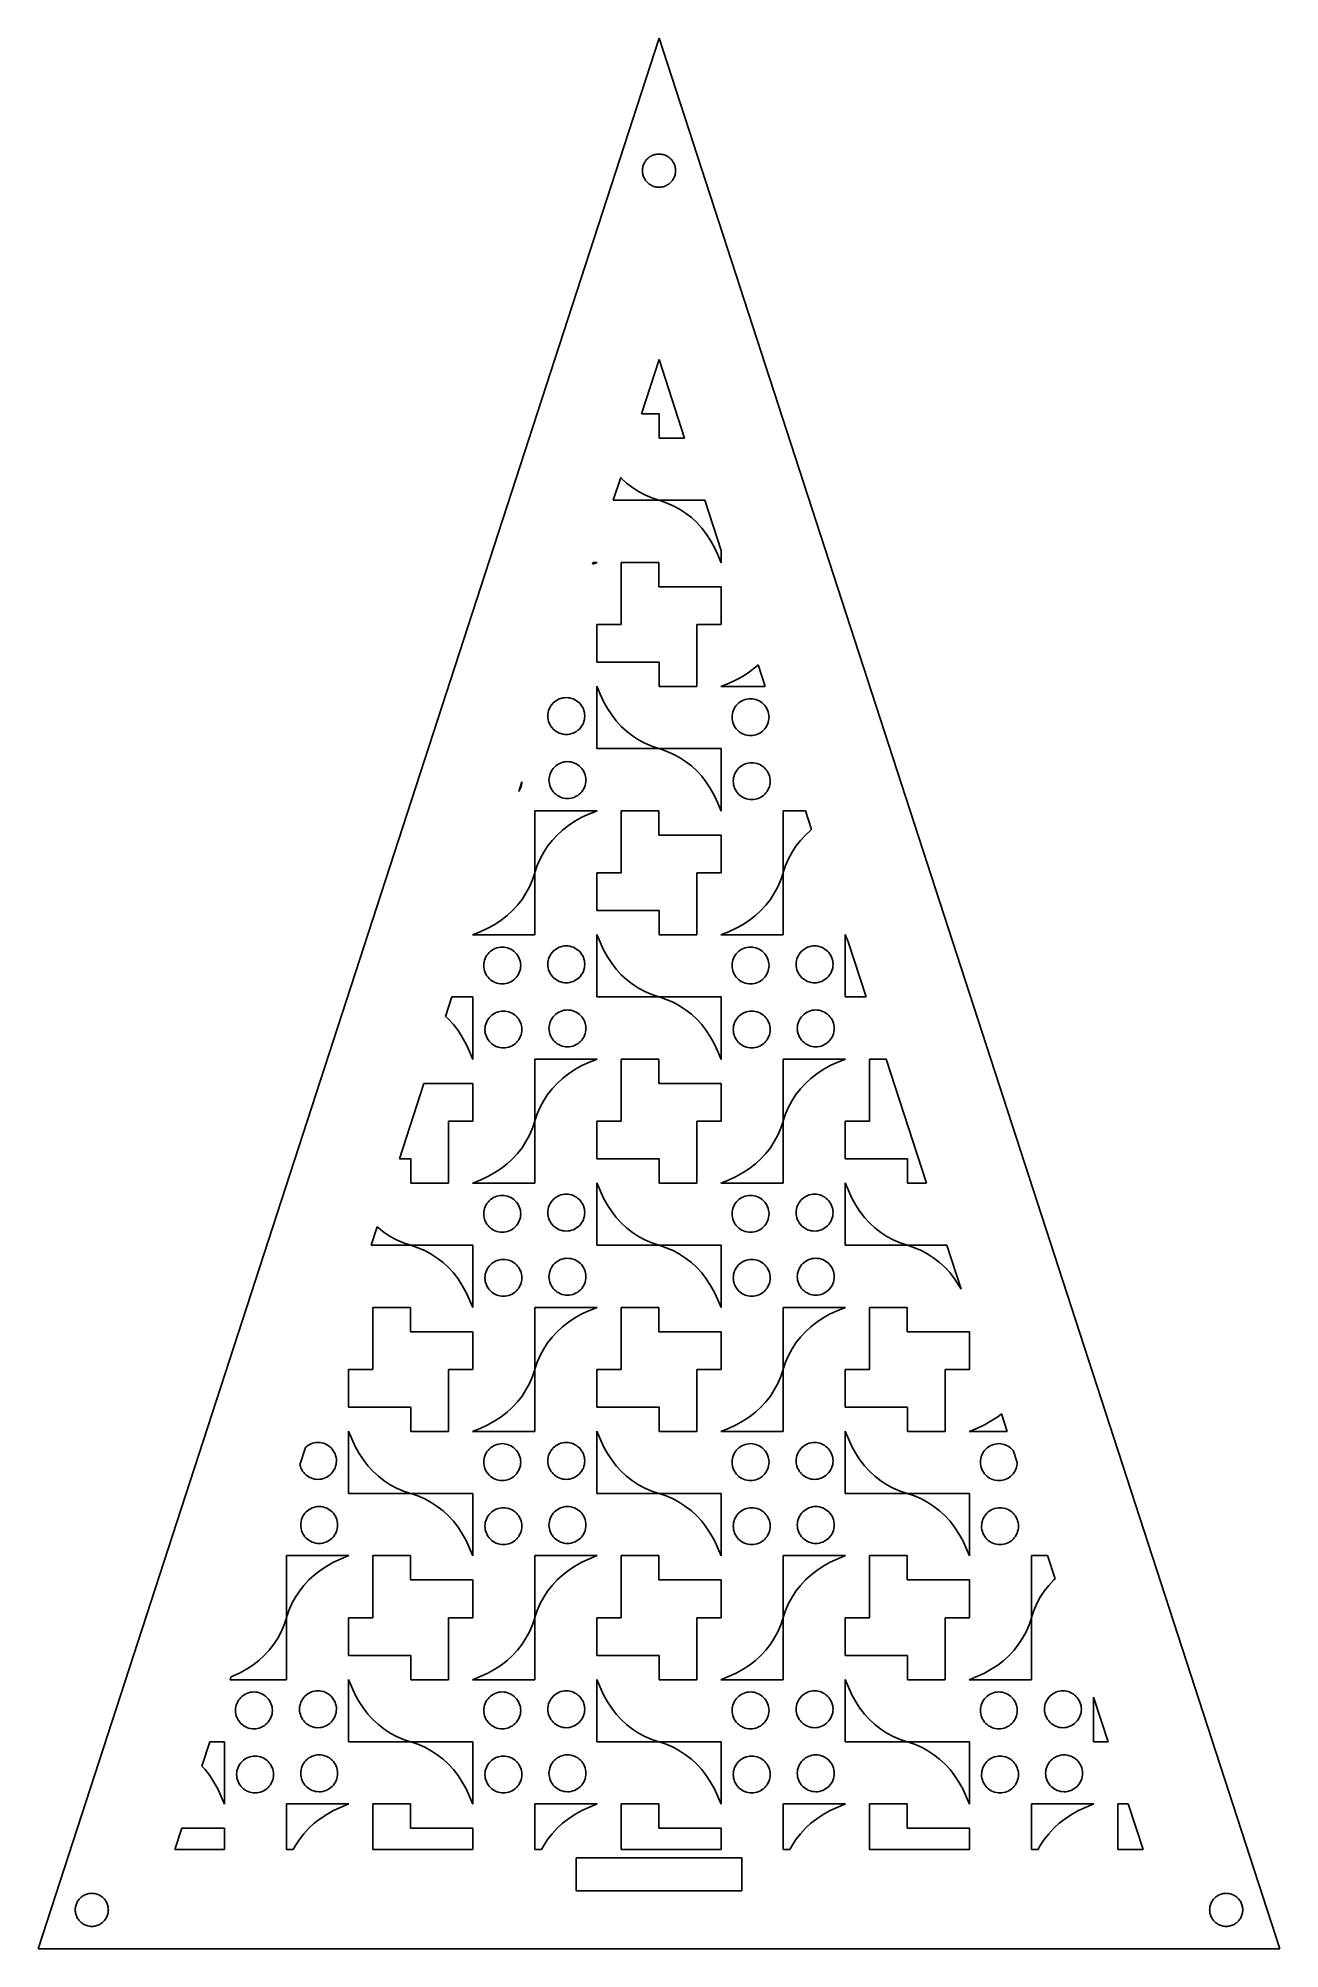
# Model space of a CAD drawing. Header units: metres. Extents: x -75 to 75, y 0 to 231.
import ezdxf

# ---------------------------------------------------------------- set-up
doc = ezdxf.new("R2010")
doc.units = ezdxf.units.M

msp = doc.modelspace()

# ---------------------------------------------------------------- linework, layer by layer
for p, q in [((0, 230.826), (-75, 0)), ((75, 0), (0, 230.826)), ((-2, 214.826), (-1.99605, 214.952)), ((-1.99605, 214.701), (-2, 214.826)), ((-1.99605, 214.952), (-1.98422, 215.077)), ((-1.98422, 214.576), (-1.99605, 214.701)), ((-1.98422, 215.077), (-1.96457, 215.201)), ((-1.96457, 215.201), (-1.93716, 215.324)), ((-1.93716, 215.324), (-1.9021, 215.444)), ((-1.9021, 215.444), (-1.85954, 215.562)), ((-1.85954, 215.562), (-1.80965, 215.678)), ((-1.80965, 215.678), (-1.75261, 215.79)), ((-1.75261, 215.79), (-1.68864, 215.898)), ((-1.68864, 215.898), (-1.61803, 216.002)), ((-1.61803, 216.002), (-1.54102, 216.101)), ((-1.54102, 216.101), (-1.45793, 216.195)), ((-1.45793, 216.195), (-1.36908, 216.284)), ((-1.36908, 216.284), (-1.27484, 216.367)), ((-1.27484, 216.367), (-1.17557, 216.444)), ((-1.17557, 216.444), (-1.07164, 216.515)), ((-1.07164, 216.515), (-0.9635, 216.579)), ((-0.9635, 216.579), (-0.85155, 216.636)), ((-0.85155, 216.636), (-0.73624, 216.686)), ((-0.73624, 216.686), (-0.61803, 216.728)), ((-0.61803, 216.728), (-0.49738, 216.763)), ((-0.49738, 216.763), (-0.37476, 216.791)), ((-0.37476, 216.791), (-0.25066, 216.81)), ((-0.25066, 216.81), (-0.12558, 216.822)), ((-0.12558, 216.822), (0, 216.826)), ((0, 216.826), (0.12558, 216.822)), ((0.12558, 216.822), (0.25066, 216.81)), ((0.25066, 216.81), (0.37476, 216.791)), ((0.37476, 216.791), (0.49738, 216.763)), ((0.49738, 216.763), (0.61803, 216.728)), ((0.61803, 216.728), (0.73624, 216.686)), ((0.73624, 216.686), (0.85155, 216.636)), ((0.85155, 216.636), (0.9635, 216.579)), ((0.9635, 216.579), (1.07164, 216.515)), ((1.07164, 216.515), (1.17557, 216.444)), ((1.17557, 216.444), (1.27484, 216.367)), ((1.27484, 216.367), (1.36908, 216.284)), ((1.36908, 216.284), (1.45793, 216.195)), ((1.45793, 216.195), (1.54102, 216.101)), ((1.54102, 216.101), (1.61803, 216.002)), ((1.61803, 216.002), (1.68864, 215.898)), ((1.68864, 215.898), (1.75261, 215.79)), ((1.75261, 215.79), (1.80965, 215.678)), ((1.80965, 215.678), (1.85954, 215.562)), ((1.85954, 215.562), (1.9021, 215.444)), ((1.9021, 215.444), (1.93716, 215.324)), ((1.93716, 215.324), (1.96457, 215.201)), ((1.96457, 215.201), (1.98422, 215.077)), ((1.98422, 215.077), (1.99605, 214.952)), ((1.99605, 214.701), (1.98422, 214.576)), ((1.99605, 214.952), (2, 214.826)), ((2, 214.826), (1.99605, 214.701)), ((-1.96457, 214.451), (-1.98422, 214.576)), ((-1.93716, 214.329), (-1.96457, 214.451)), ((-1.9021, 214.208), (-1.93716, 214.329)), ((-1.85954, 214.09), (-1.9021, 214.208)), ((-1.80965, 213.975), (-1.85954, 214.09)), ((-1.75261, 213.863), (-1.80965, 213.975)), ((-1.68864, 213.755), (-1.75261, 213.863)), ((-1.61803, 213.651), (-1.68864, 213.755)), ((-1.54102, 213.551), (-1.61803, 213.651)), ((-1.45793, 213.457), (-1.54102, 213.551)), ((-1.36908, 213.368), (-1.45793, 213.457)), ((-1.27484, 213.285), (-1.36908, 213.368)), ((-1.17557, 213.208), (-1.27484, 213.285)), ((-1.07164, 213.138), (-1.17557, 213.208)), ((-0.9635, 213.074), (-1.07164, 213.138)), ((-0.85155, 213.017), (-0.9635, 213.074)), ((-0.73624, 212.967), (-0.85155, 213.017)), ((-0.61803, 212.924), (-0.73624, 212.967)), ((-0.49738, 212.889), (-0.61803, 212.924)), ((-0.37476, 212.862), (-0.49738, 212.889)), ((-0.25066, 212.842), (-0.37476, 212.862)), ((-0.12558, 212.83), (-0.25066, 212.842)), ((0, 212.826), (-0.12558, 212.83)), ((0.12558, 212.83), (0, 212.826)), ((0.25066, 212.842), (0.12558, 212.83)), ((0.37476, 212.862), (0.25066, 212.842)), ((0.49738, 212.889), (0.37476, 212.862)), ((0.61803, 212.924), (0.49738, 212.889)), ((0.73624, 212.967), (0.61803, 212.924)), ((0.85155, 213.017), (0.73624, 212.967)), ((0.9635, 213.074), (0.85155, 213.017)), ((1.07164, 213.138), (0.9635, 213.074)), ((1.17557, 213.208), (1.07164, 213.138)), ((1.27484, 213.285), (1.17557, 213.208)), ((1.36908, 213.368), (1.27484, 213.285)), ((1.45793, 213.457), (1.36908, 213.368)), ((1.54102, 213.551), (1.45793, 213.457)), ((1.61803, 213.651), (1.54102, 213.551)), ((1.68864, 213.755), (1.61803, 213.651)), ((1.75261, 213.863), (1.68864, 213.755)), ((1.80965, 213.975), (1.75261, 213.863)), ((1.85954, 214.09), (1.80965, 213.975)), ((1.9021, 214.208), (1.85954, 214.09)), ((1.93716, 214.329), (1.9021, 214.208)), ((1.96457, 214.451), (1.93716, 214.329)), ((1.98422, 214.576), (1.96457, 214.451)), ((-2.12823, 185.443), (0, 191.993)), ((0, 191.993), (3.08357, 182.503)), ((0.0032, 185.443), (-2.12823, 185.443)), ((0.0032, 182.503), (0.0032, 185.443)), ((3.08357, 182.503), (0.0032, 182.503)), ((-5.52046, 175.003), (-4.62398, 177.762)), ((-4.62398, 177.762), (-4.55612, 177.688)), ((-4.55612, 177.688), (-3.90839, 177.088)), ((-3.90839, 177.088), (-3.21625, 176.549)), ((-3.21625, 176.549), (-2.47971, 176.07)), ((-2.47971, 176.07), (-1.69785, 175.652)), ((-1.69785, 175.652), (-0.87158, 175.294)), ((-0.01785, 175.003), (-5.52046, 175.003)), ((-0.87158, 175.294), (-0.01785, 175.003)), ((0.87158, 174.706), (0.01785, 174.997)), ((0.01785, 174.997), (5.52255, 174.997)), ((1.69785, 174.348), (0.87158, 174.706)), ((2.47971, 173.93), (1.69785, 174.348)), ((3.21625, 173.451), (2.47971, 173.93)), ((3.90839, 172.912), (3.21625, 173.451)), ((5.52255, 174.997), (7.4968, 168.921)), ((4.55612, 172.312), (3.90839, 172.912)), ((5.15854, 171.652), (4.55612, 172.312)), ((5.71655, 170.931), (5.15854, 171.652)), ((6.23062, 170.15), (5.71655, 170.931)), ((6.69891, 169.307), (6.23062, 170.15)), ((7.12326, 168.405), (6.69891, 169.307)), ((7.4968, 168.921), (7.4968, 167.457)), ((-7.45743, 167.497), (-8.03319, 167.27)), ((-8.03319, 167.27), (-7.95944, 167.497)), ((-7.95944, 167.497), (-7.45743, 167.497)), ((-4.55658, 159.997), (-4.55658, 167.497)), ((-4.55658, 167.497), (-0.0032, 167.497)), ((-0.0032, 167.497), (-0.0032, 164.557)), ((7.4968, 167.457), (7.12326, 168.405)), ((-0.0032, 164.557), (7.4968, 164.557)), ((7.4968, 164.557), (7.4968, 160.003)), ((-7.4968, 155.443), (-7.4968, 159.997)), ((-7.4968, 159.997), (-4.55658, 159.997)), ((7.4968, 160.003), (4.55658, 160.003)), ((4.55658, 160.003), (4.55658, 152.503)), ((0.0032, 155.443), (-7.4968, 155.443)), ((0.0032, 152.503), (0.0032, 155.443)), ((10.9314, 154.283), (11.6519, 154.841)), ((11.6519, 154.841), (11.9755, 155.137)), ((11.9755, 155.137), (12.8312, 152.503)), ((-7.4968, 145.003), (-7.4968, 152.543)), ((-7.4968, 152.543), (-7.12326, 151.595)), ((4.55658, 152.503), (0.0032, 152.503)), ((7.45743, 152.503), (8.405, 152.877)), ((12.8312, 152.503), (7.45743, 152.503)), ((8.405, 152.877), (9.30725, 153.301)), ((9.30725, 153.301), (10.1495, 153.769)), ((10.1495, 153.769), (10.9314, 154.283)), ((-13.1639, 149.987), (-13.0518, 150.175)), ((-13.0518, 150.175), (-12.9213, 150.35)), ((-12.9213, 150.35), (-12.7748, 150.512)), ((-12.7748, 150.512), (-12.6128, 150.659)), ((-12.6128, 150.659), (-12.437, 150.789)), ((-12.437, 150.789), (-12.2493, 150.901)), ((-12.2493, 150.901), (-12.0515, 150.995)), ((-12.0515, 150.995), (-11.846, 151.069)), ((-11.846, 151.069), (-11.6336, 151.122)), ((-11.6336, 151.122), (-11.4175, 151.154)), ((-11.4175, 151.154), (-11.1992, 151.164)), ((-11.1992, 151.164), (-10.9808, 151.154)), ((-10.9808, 151.154), (-10.7643, 151.122)), ((-10.7643, 151.122), (-10.5528, 151.069)), ((-10.5528, 151.069), (-10.3473, 150.995)), ((-10.3473, 150.995), (-10.1491, 150.901)), ((-10.1491, 150.901), (-9.9614, 150.789)), ((-9.9614, 150.789), (-9.78607, 150.659)), ((-9.78607, 150.659), (-9.62402, 150.512)), ((-9.62402, 150.512), (-9.47754, 150.35)), ((-9.47754, 150.35), (-9.34708, 150.175)), ((-9.34708, 150.175), (-9.23492, 149.987)), ((-7.12326, 151.595), (-6.69891, 150.693)), ((-6.69891, 150.693), (-6.23062, 149.85)), ((9.09851, 149.851), (9.21066, 150.038)), ((9.21066, 150.038), (9.34113, 150.214)), ((9.34113, 150.214), (9.48761, 150.376)), ((9.48761, 150.376), (9.64966, 150.522)), ((9.64966, 150.522), (9.82498, 150.652)), ((9.82498, 150.652), (10.0127, 150.765)), ((10.0127, 150.765), (10.2109, 150.858)), ((10.2109, 150.858), (10.4164, 150.932)), ((10.4164, 150.932), (10.6288, 150.986)), ((10.6288, 150.986), (10.8449, 151.018)), ((10.8449, 151.018), (11.0628, 151.028)), ((11.0628, 151.028), (11.2816, 151.017)), ((11.2816, 151.017), (11.4981, 150.985)), ((11.4981, 150.985), (11.7096, 150.932)), ((11.7096, 150.932), (11.9151, 150.858)), ((11.9151, 150.858), (12.1129, 150.765)), ((12.1129, 150.765), (12.3006, 150.652)), ((12.3006, 150.652), (12.4759, 150.522)), ((12.4759, 150.522), (12.6384, 150.376)), ((12.6384, 150.376), (12.7849, 150.214)), ((12.7849, 150.214), (12.9153, 150.038)), ((12.9153, 150.038), (13.027, 149.851)), ((-13.4267, 148.937), (-13.4161, 149.156)), ((-13.4166, 148.719), (-13.4267, 148.937)), ((-13.3841, 148.503), (-13.4166, 148.719)), ((-13.4161, 149.156), (-13.3841, 149.372)), ((-13.3841, 149.372), (-13.331, 149.584)), ((-13.331, 148.29), (-13.3841, 148.503)), ((-13.331, 149.584), (-13.2573, 149.789)), ((-13.2573, 148.085), (-13.331, 148.29)), ((-13.2573, 149.789), (-13.1639, 149.987)), ((-13.1639, 147.887), (-13.2573, 148.085)), ((-13.0518, 147.7), (-13.1639, 147.887)), ((-9.23492, 147.887), (-9.34753, 147.699)), ((-9.23492, 149.987), (-9.14154, 149.789)), ((-9.14154, 148.084), (-9.23492, 147.887)), ((-9.14154, 149.789), (-9.06784, 149.584)), ((-9.06784, 148.29), (-9.14154, 148.084)), ((-9.06784, 149.584), (-9.01428, 149.371)), ((-9.01474, 148.502), (-9.06784, 148.29)), ((-8.9827, 148.718), (-9.01474, 148.502)), ((-9.01428, 149.371), (-8.98224, 149.155)), ((-8.97217, 148.937), (-8.9827, 148.718)), ((-8.98224, 149.155), (-8.97217, 148.937)), ((-6.23062, 149.85), (-5.71655, 149.069)), ((-5.71655, 149.069), (-5.15854, 148.348)), ((-5.15854, 148.348), (-4.55612, 147.688)), ((8.83575, 148.801), (8.84628, 149.019)), ((8.84583, 148.582), (8.83575, 148.801)), ((8.87787, 148.366), (8.84583, 148.582)), ((8.84628, 149.019), (8.87787, 149.236)), ((8.87787, 149.236), (8.93097, 149.447)), ((8.93097, 148.154), (8.87787, 148.366)), ((8.93097, 149.447), (9.00513, 149.653)), ((9.00513, 147.948), (8.93097, 148.154)), ((9.00513, 149.653), (9.09851, 149.851)), ((9.09851, 147.751), (9.00513, 147.948)), ((9.21066, 147.563), (9.09851, 147.751)), ((13.027, 147.751), (12.9149, 147.563)), ((13.027, 149.851), (13.1209, 149.653)), ((13.1209, 147.948), (13.027, 147.751)), ((13.1209, 149.653), (13.1946, 149.447)), ((13.1946, 148.154), (13.1209, 147.948)), ((13.1946, 149.447), (13.2477, 149.235)), ((13.2472, 148.365), (13.1946, 148.154)), ((13.2793, 148.582), (13.2472, 148.365)), ((13.2477, 149.235), (13.2797, 149.019)), ((13.2903, 148.801), (13.2793, 148.582)), ((13.2797, 149.019), (13.2903, 148.801)), ((-12.9213, 147.524), (-13.0518, 147.7)), ((-12.7748, 147.362), (-12.9213, 147.524)), ((-12.6128, 147.215), (-12.7748, 147.362)), ((-12.437, 147.085), (-12.6128, 147.215)), ((-12.2493, 146.973), (-12.437, 147.085)), ((-12.0515, 146.879), (-12.2493, 146.973)), ((-11.846, 146.805), (-12.0515, 146.879)), ((-11.6345, 146.752), (-11.846, 146.805)), ((-11.418, 146.721), (-11.6345, 146.752)), ((-11.1992, 146.71), (-11.418, 146.721)), ((-10.9813, 146.72), (-11.1992, 146.71)), ((-10.7652, 146.752), (-10.9813, 146.72)), ((-10.5528, 146.805), (-10.7652, 146.752)), ((-10.3473, 146.879), (-10.5528, 146.805)), ((-10.1491, 146.973), (-10.3473, 146.879)), ((-9.9614, 147.085), (-10.1491, 146.973)), ((-9.78607, 147.215), (-9.9614, 147.085)), ((-9.62448, 147.362), (-9.78607, 147.215)), ((-9.47754, 147.524), (-9.62448, 147.362)), ((-9.34753, 147.699), (-9.47754, 147.524)), ((-4.55612, 147.688), (-3.90839, 147.088)), ((-3.90839, 147.088), (-3.21625, 146.549)), ((-3.21625, 146.549), (-2.47971, 146.07)), ((-2.47971, 146.07), (-1.69785, 145.652)), ((-1.69785, 145.652), (-0.87158, 145.294)), ((9.34113, 147.387), (9.21066, 147.563)), ((9.48761, 147.226), (9.34113, 147.387)), ((9.64966, 147.079), (9.48761, 147.226)), ((9.82498, 146.949), (9.64966, 147.079)), ((10.0127, 146.836), (9.82498, 146.949)), ((10.2109, 146.743), (10.0127, 146.836)), ((10.4164, 146.669), (10.2109, 146.743)), ((10.6279, 146.616), (10.4164, 146.669)), ((10.8444, 146.584), (10.6279, 146.616)), ((11.0628, 146.573), (10.8444, 146.584)), ((11.2811, 146.583), (11.0628, 146.573)), ((11.4972, 146.616), (11.2811, 146.583)), ((11.7096, 146.669), (11.4972, 146.616)), ((11.9151, 146.743), (11.7096, 146.669)), ((12.1129, 146.836), (11.9151, 146.743)), ((12.3006, 146.949), (12.1129, 146.836)), ((12.4759, 147.079), (12.3006, 146.949)), ((12.6379, 147.225), (12.4759, 147.079)), ((12.7849, 147.387), (12.6379, 147.225)), ((12.9149, 147.563), (12.7849, 147.387)), ((-12.3006, 143.051), (-12.1129, 143.164)), ((-12.1129, 143.164), (-11.9151, 143.257)), ((-11.9151, 143.257), (-11.7096, 143.331)), ((-11.7096, 143.331), (-11.4972, 143.384)), ((-11.4972, 143.384), (-11.2811, 143.417)), ((-11.2811, 143.417), (-11.0628, 143.427)), ((-11.0628, 143.427), (-10.8444, 143.416)), ((-10.8444, 143.416), (-10.6279, 143.384)), ((-10.6279, 143.384), (-10.4164, 143.331)), ((-10.4164, 143.331), (-10.2109, 143.257)), ((-10.2109, 143.257), (-10.0127, 143.164)), ((-10.0127, 143.164), (-9.82498, 143.051)), ((-0.01785, 145.003), (-7.4968, 145.003)), ((-0.87158, 145.294), (-0.01785, 145.003)), ((0.87158, 144.706), (0.01785, 144.997)), ((0.01785, 144.997), (7.4968, 144.997)), ((1.69785, 144.348), (0.87158, 144.706)), ((2.47971, 143.93), (1.69785, 144.348)), ((3.21625, 143.451), (2.47971, 143.93)), ((3.90839, 142.912), (3.21625, 143.451)), ((7.4968, 144.997), (7.4968, 137.457)), ((10.1491, 143.027), (10.3473, 143.121)), ((10.3473, 143.121), (10.5528, 143.195)), ((10.5528, 143.195), (10.7652, 143.248)), ((10.7652, 143.248), (10.9813, 143.28)), ((10.9813, 143.28), (11.1992, 143.29)), ((11.1992, 143.29), (11.418, 143.279)), ((11.418, 143.279), (11.6345, 143.248)), ((11.6345, 143.248), (11.846, 143.195)), ((11.846, 143.195), (12.0515, 143.121)), ((12.0515, 143.121), (12.2493, 143.027)), ((-16.952, 139.821), (-16.5777, 140.973)), ((-16.5839, 140.844), (-16.6164, 140.628)), ((-16.5777, 140.973), (-16.5839, 140.844)), ((-13.2903, 141.199), (-13.2793, 141.418)), ((-13.2797, 140.981), (-13.2903, 141.199)), ((-13.2477, 140.765), (-13.2797, 140.981)), ((-13.2793, 141.418), (-13.2477, 141.635)), ((-13.2477, 141.635), (-13.1946, 141.846)), ((-13.1946, 141.846), (-13.1209, 142.052)), ((-13.1209, 142.052), (-13.027, 142.249)), ((-13.027, 142.249), (-12.9153, 142.437)), ((-12.9153, 142.437), (-12.7849, 142.613)), ((-12.7849, 142.613), (-12.6384, 142.774)), ((-12.6384, 142.774), (-12.4759, 142.921)), ((-12.4759, 142.921), (-12.3006, 143.051)), ((-9.82498, 143.051), (-9.64966, 142.921)), ((-9.64966, 142.921), (-9.48761, 142.774)), ((-9.48761, 142.774), (-9.34113, 142.613)), ((-9.34113, 142.613), (-9.21066, 142.437)), ((-9.21066, 142.437), (-9.09851, 142.249)), ((-9.09851, 142.249), (-9.00513, 142.052)), ((-9.00513, 142.052), (-8.93097, 141.846)), ((-8.93097, 141.846), (-8.87787, 141.634)), ((-8.84628, 140.981), (-8.87833, 140.764)), ((-8.87787, 141.634), (-8.84583, 141.418)), ((-8.83575, 141.199), (-8.84628, 140.981)), ((-8.84583, 141.418), (-8.83575, 141.199)), ((4.55612, 142.312), (3.90839, 142.912)), ((5.15854, 141.652), (4.55612, 142.312)), ((5.71655, 140.931), (5.15854, 141.652)), ((6.23062, 140.15), (5.71655, 140.931)), ((8.97217, 141.063), (8.9827, 141.282)), ((8.98224, 140.845), (8.97217, 141.063)), ((9.01428, 140.629), (8.98224, 140.845)), ((8.9827, 141.282), (9.01474, 141.498)), ((9.01474, 141.498), (9.06784, 141.71)), ((9.06784, 141.71), (9.14154, 141.915)), ((9.14154, 141.915), (9.23492, 142.113)), ((9.23492, 142.113), (9.34708, 142.3)), ((9.34708, 142.3), (9.47754, 142.476)), ((9.47754, 142.476), (9.62402, 142.638)), ((9.62402, 142.638), (9.78607, 142.785)), ((9.78607, 142.785), (9.9614, 142.915)), ((9.9614, 142.915), (10.1491, 143.027)), ((12.2493, 143.027), (12.437, 142.915)), ((12.437, 142.915), (12.6128, 142.785)), ((12.6128, 142.785), (12.7748, 142.638)), ((12.7748, 142.638), (12.9213, 142.476)), ((12.9213, 142.476), (13.0518, 142.3)), ((13.0518, 142.3), (13.1639, 142.113)), ((13.1639, 142.113), (13.2573, 141.915)), ((13.2573, 141.915), (13.331, 141.71)), ((13.331, 141.71), (13.3841, 141.497)), ((13.4161, 140.844), (13.3836, 140.628)), ((13.3841, 141.497), (13.4166, 141.281)), ((13.4267, 141.063), (13.4161, 140.844)), ((13.4166, 141.281), (13.4267, 141.063)), ((-16.9487, 139.825), (-16.952, 139.821)), ((-16.8361, 140.013), (-16.9487, 139.825)), ((-16.7427, 140.21), (-16.8361, 140.013)), ((-16.669, 140.416), (-16.7427, 140.21)), ((-16.6164, 140.628), (-16.669, 140.416)), ((-13.1946, 140.553), (-13.2477, 140.765)), ((-13.1209, 140.347), (-13.1946, 140.553)), ((-13.027, 140.149), (-13.1209, 140.347)), ((-12.9153, 139.962), (-13.027, 140.149)), ((-12.7849, 139.786), (-12.9153, 139.962)), ((-12.6384, 139.624), (-12.7849, 139.786)), ((-12.4759, 139.478), (-12.6384, 139.624)), ((-12.3006, 139.348), (-12.4759, 139.478)), ((-12.1129, 139.235), (-12.3006, 139.348)), ((-11.9151, 139.142), (-12.1129, 139.235)), ((-11.7096, 139.068), (-11.9151, 139.142)), ((-11.4981, 139.015), (-11.7096, 139.068)), ((-11.2816, 138.983), (-11.4981, 139.015)), ((-11.0628, 138.972), (-11.2816, 138.983)), ((-10.8449, 138.982), (-11.0628, 138.972)), ((-10.6288, 139.014), (-10.8449, 138.982)), ((-10.4164, 139.068), (-10.6288, 139.014)), ((-10.2109, 139.142), (-10.4164, 139.068)), ((-10.0127, 139.235), (-10.2109, 139.142)), ((-9.82498, 139.348), (-10.0127, 139.235)), ((-9.64966, 139.478), (-9.82498, 139.348)), ((-9.48807, 139.624), (-9.64966, 139.478)), ((-9.34113, 139.786), (-9.48807, 139.624)), ((-9.21112, 139.961), (-9.34113, 139.786)), ((-9.09851, 140.149), (-9.21112, 139.961)), ((-9.00513, 140.347), (-9.09851, 140.149)), ((-8.93097, 140.553), (-9.00513, 140.347)), ((-8.87833, 140.764), (-8.93097, 140.553)), ((6.69891, 139.307), (6.23062, 140.15)), ((7.12326, 138.405), (6.69891, 139.307)), ((9.06784, 140.416), (9.01428, 140.629)), ((9.14154, 140.211), (9.06784, 140.416)), ((9.23492, 140.013), (9.14154, 140.211)), ((9.34708, 139.825), (9.23492, 140.013)), ((9.47754, 139.65), (9.34708, 139.825)), ((9.62402, 139.488), (9.47754, 139.65)), ((9.78607, 139.341), (9.62402, 139.488)), ((9.9614, 139.211), (9.78607, 139.341)), ((10.1491, 139.099), (9.9614, 139.211)), ((10.3473, 139.005), (10.1491, 139.099)), ((10.5528, 138.931), (10.3473, 139.005)), ((10.7643, 138.878), (10.5528, 138.931)), ((10.9808, 138.846), (10.7643, 138.878)), ((11.1992, 138.836), (10.9808, 138.846)), ((11.4175, 138.846), (11.1992, 138.836)), ((11.6336, 138.878), (11.4175, 138.846)), ((11.846, 138.931), (11.6336, 138.878)), ((12.0515, 139.005), (11.846, 138.931)), ((12.2493, 139.099), (12.0515, 139.005)), ((12.437, 139.211), (12.2493, 139.099)), ((12.6128, 139.341), (12.437, 139.211)), ((12.7744, 139.488), (12.6128, 139.341)), ((12.9213, 139.65), (12.7744, 139.488)), ((13.0513, 139.825), (12.9213, 139.65)), ((13.1639, 140.013), (13.0513, 139.825)), ((13.2573, 140.21), (13.1639, 140.013)), ((13.331, 140.416), (13.2573, 140.21)), ((13.3836, 140.628), (13.331, 140.416)), ((-14.9968, 137.497), (-7.45743, 137.497)), ((-14.9968, 130.018), (-14.9968, 137.497)), ((-10.1495, 136.231), (-10.9314, 135.717)), ((-9.30725, 136.699), (-10.1495, 136.231)), ((-8.405, 137.123), (-9.30725, 136.699)), ((-7.45743, 137.497), (-8.405, 137.123)), ((-4.55658, 129.997), (-4.55658, 137.497)), ((-4.55658, 137.497), (-0.0032, 137.497)), ((-0.0032, 137.497), (-0.0032, 134.557)), ((7.4968, 137.457), (7.12326, 138.405)), ((15.0032, 137.497), (17.707, 137.497)), ((15.0032, 130.018), (15.0032, 137.497)), ((17.707, 137.497), (18.4429, 135.232)), ((-12.9121, 133.908), (-13.4509, 133.216)), ((-12.312, 134.556), (-12.9121, 133.908)), ((-11.6519, 135.159), (-12.312, 134.556)), ((-10.9314, 135.717), (-11.6519, 135.159)), ((-0.0032, 134.557), (7.4968, 134.557)), ((7.4968, 134.557), (7.4968, 130.003)), ((17.0879, 133.908), (16.5491, 133.216)), ((17.688, 134.556), (17.0879, 133.908)), ((18.3481, 135.159), (17.688, 134.556)), ((18.4429, 135.232), (18.3481, 135.159)), ((-14.3481, 131.698), (-14.7057, 130.872)), ((-13.9302, 132.48), (-14.3481, 131.698)), ((-13.4509, 133.216), (-13.9302, 132.48)), ((15.6519, 131.698), (15.2943, 130.872)), ((16.0698, 132.48), (15.6519, 131.698)), ((16.5491, 133.216), (16.0698, 132.48)), ((-15.2943, 129.128), (-15.0032, 129.982)), ((-15.0032, 129.982), (-15.0032, 122.503)), ((-14.7057, 130.872), (-14.9968, 130.018)), ((-7.4968, 125.443), (-7.4968, 129.997)), ((-7.4968, 129.997), (-4.55658, 129.997)), ((7.4968, 130.003), (4.55658, 130.003)), ((4.55658, 130.003), (4.55658, 122.503)), ((14.7057, 129.128), (14.9968, 129.982)), ((14.9968, 129.982), (14.9968, 122.503)), ((15.2943, 130.872), (15.0032, 130.018)), ((-16.5491, 126.784), (-16.0698, 127.52)), ((-16.0698, 127.52), (-15.6519, 128.302)), ((-15.6519, 128.302), (-15.2943, 129.128)), ((13.4509, 126.784), (13.9302, 127.52)), ((13.9302, 127.52), (14.3481, 128.302)), ((14.3481, 128.302), (14.7057, 129.128)), ((-19.0686, 124.283), (-18.3481, 124.841)), ((-18.3481, 124.841), (-17.688, 125.444)), ((-17.688, 125.444), (-17.0879, 126.092)), ((-17.0879, 126.092), (-16.5491, 126.784)), ((0.0032, 125.443), (-7.4968, 125.443)), ((0.0032, 122.503), (0.0032, 125.443)), ((10.9314, 124.283), (11.6519, 124.841)), ((11.6519, 124.841), (12.312, 125.444)), ((12.312, 125.444), (12.9121, 126.092)), ((12.9121, 126.092), (13.4509, 126.784)), ((-22.5426, 122.503), (-21.595, 122.877)), ((-15.0032, 122.503), (-22.5426, 122.503)), ((-21.595, 122.877), (-20.6927, 123.301)), ((-20.6927, 123.301), (-19.8505, 123.769)), ((-19.8505, 123.769), (-19.0686, 124.283)), ((-7.4968, 115.003), (-7.4968, 122.543)), ((-7.4968, 122.543), (-7.12326, 121.595)), ((4.55658, 122.503), (0.0032, 122.503)), ((7.45743, 122.503), (8.405, 122.877)), ((14.9968, 122.503), (7.45743, 122.503)), ((8.405, 122.877), (9.30725, 123.301)), ((9.30725, 123.301), (10.1495, 123.769)), ((10.1495, 123.769), (10.9314, 124.283)), ((22.5032, 115.003), (22.5032, 122.543)), ((22.5032, 122.543), (22.8603, 121.637)), ((-20.9015, 119.851), (-20.7893, 120.038)), ((-20.7893, 120.038), (-20.6589, 120.214)), ((-20.6589, 120.214), (-20.5124, 120.376)), ((-20.5124, 120.376), (-20.3503, 120.522)), ((-20.3503, 120.522), (-20.175, 120.652)), ((-20.175, 120.652), (-19.9873, 120.765)), ((-19.9873, 120.765), (-19.7891, 120.858)), ((-19.7891, 120.858), (-19.5836, 120.932)), ((-19.5836, 120.932), (-19.3712, 120.986)), ((-19.3712, 120.986), (-19.1551, 121.018)), ((-19.1551, 121.018), (-18.9372, 121.028)), ((-18.9372, 121.028), (-18.7184, 121.017)), ((-18.7184, 121.017), (-18.5019, 120.985)), ((-18.5019, 120.985), (-18.2904, 120.932)), ((-18.2904, 120.932), (-18.0849, 120.858)), ((-18.0849, 120.858), (-17.8871, 120.765)), ((-17.8871, 120.765), (-17.6994, 120.652)), ((-17.6994, 120.652), (-17.5241, 120.522)), ((-17.5241, 120.522), (-17.3616, 120.376)), ((-17.3616, 120.376), (-17.2151, 120.214)), ((-17.2151, 120.214), (-17.0847, 120.038)), ((-17.0847, 120.038), (-16.973, 119.851)), ((-13.1639, 119.987), (-13.0518, 120.175)), ((-13.0518, 120.175), (-12.9213, 120.35)), ((-12.9213, 120.35), (-12.7748, 120.512)), ((-12.7748, 120.512), (-12.6128, 120.659)), ((-12.6128, 120.659), (-12.437, 120.789)), ((-12.437, 120.789), (-12.2493, 120.901)), ((-12.2493, 120.901), (-12.0515, 120.995)), ((-12.0515, 120.995), (-11.846, 121.069)), ((-11.846, 121.069), (-11.6336, 121.122)), ((-11.6336, 121.122), (-11.4175, 121.154)), ((-11.4175, 121.154), (-11.1992, 121.164)), ((-11.1992, 121.164), (-10.9808, 121.154)), ((-10.9808, 121.154), (-10.7643, 121.122)), ((-10.7643, 121.122), (-10.5528, 121.069)), ((-10.5528, 121.069), (-10.3473, 120.995)), ((-10.3473, 120.995), (-10.1491, 120.901)), ((-10.1491, 120.901), (-9.9614, 120.789)), ((-9.9614, 120.789), (-9.78607, 120.659)), ((-9.78607, 120.659), (-9.62402, 120.512)), ((-9.62402, 120.512), (-9.47754, 120.35)), ((-9.47754, 120.35), (-9.34708, 120.175)), ((-9.34708, 120.175), (-9.23492, 119.987)), ((-7.12326, 121.595), (-6.69891, 120.693)), ((-6.69891, 120.693), (-6.23062, 119.85)), ((9.09851, 119.851), (9.21066, 120.038)), ((9.21066, 120.038), (9.34113, 120.214)), ((9.34113, 120.214), (9.48761, 120.376)), ((9.48761, 120.376), (9.64966, 120.522)), ((9.64966, 120.522), (9.82498, 120.652)), ((9.82498, 120.652), (10.0127, 120.765)), ((10.0127, 120.765), (10.2109, 120.858)), ((10.2109, 120.858), (10.4164, 120.932)), ((10.4164, 120.932), (10.6288, 120.986)), ((10.6288, 120.986), (10.8449, 121.018)), ((10.8449, 121.018), (11.0628, 121.028)), ((11.0628, 121.028), (11.2816, 121.017)), ((11.2816, 121.017), (11.4981, 120.985)), ((11.4981, 120.985), (11.7096, 120.932)), ((11.7096, 120.932), (11.9151, 120.858)), ((11.9151, 120.858), (12.1129, 120.765)), ((12.1129, 120.765), (12.3006, 120.652)), ((12.3006, 120.652), (12.4759, 120.522)), ((12.4759, 120.522), (12.6384, 120.376)), ((12.6384, 120.376), (12.7849, 120.214)), ((12.7849, 120.214), (12.9153, 120.038)), ((12.9153, 120.038), (13.027, 119.851)), ((16.8361, 119.987), (16.9482, 120.175)), ((16.9482, 120.175), (17.0787, 120.35)), ((17.0787, 120.35), (17.2252, 120.512)), ((17.2252, 120.512), (17.3872, 120.659)), ((17.3872, 120.659), (17.563, 120.789)), ((17.563, 120.789), (17.7507, 120.901)), ((17.7507, 120.901), (17.9485, 120.995)), ((17.9485, 120.995), (18.154, 121.069)), ((18.154, 121.069), (18.3664, 121.122)), ((18.3664, 121.122), (18.5825, 121.154)), ((18.5825, 121.154), (18.8008, 121.164)), ((18.8008, 121.164), (19.0192, 121.154)), ((19.0192, 121.154), (19.2357, 121.122)), ((19.2357, 121.122), (19.4472, 121.069)), ((19.4472, 121.069), (19.6527, 120.995)), ((19.6527, 120.995), (19.8509, 120.901)), ((19.8509, 120.901), (20.0386, 120.789)), ((20.0386, 120.789), (20.2139, 120.659)), ((20.2139, 120.659), (20.376, 120.512)), ((20.376, 120.512), (20.5225, 120.35)), ((20.5225, 120.35), (20.6529, 120.175)), ((20.6529, 120.175), (20.7651, 119.987)), ((22.8603, 121.637), (25.0156, 115.003)), ((-21.1642, 118.801), (-21.1537, 119.019)), ((-21.1542, 118.582), (-21.1642, 118.801)), ((-21.1221, 118.366), (-21.1542, 118.582)), ((-21.1537, 119.019), (-21.1221, 119.236)), ((-21.1221, 119.236), (-21.069, 119.447)), ((-21.069, 118.154), (-21.1221, 118.366)), ((-21.069, 119.447), (-20.9949, 119.653)), ((-20.9949, 117.948), (-21.069, 118.154)), ((-20.9949, 119.653), (-20.9015, 119.851)), ((-20.9015, 117.751), (-20.9949, 117.948)), ((-20.7893, 117.563), (-20.9015, 117.751)), ((-16.973, 117.751), (-17.0851, 117.563)), ((-16.973, 119.851), (-16.8791, 119.653)), ((-16.8791, 117.948), (-16.973, 117.751)), ((-16.8791, 119.653), (-16.8054, 119.447)), ((-16.8054, 118.154), (-16.8791, 117.948)), ((-16.8054, 119.447), (-16.7523, 119.235)), ((-16.7528, 118.365), (-16.8054, 118.154)), ((-16.7207, 118.582), (-16.7528, 118.365)), ((-16.7523, 119.235), (-16.7203, 119.019)), ((-16.7097, 118.801), (-16.7207, 118.582)), ((-16.7203, 119.019), (-16.7097, 118.801)), ((-13.4267, 118.937), (-13.4161, 119.156)), ((-13.4166, 118.719), (-13.4267, 118.937)), ((-13.3841, 118.503), (-13.4166, 118.719)), ((-13.4161, 119.156), (-13.3841, 119.372)), ((-13.3841, 119.372), (-13.331, 119.584)), ((-13.331, 118.29), (-13.3841, 118.503)), ((-13.331, 119.584), (-13.2573, 119.789)), ((-13.2573, 118.085), (-13.331, 118.29)), ((-13.2573, 119.789), (-13.1639, 119.987)), ((-13.1639, 117.887), (-13.2573, 118.085)), ((-13.0518, 117.7), (-13.1639, 117.887)), ((-9.23492, 117.887), (-9.34753, 117.699)), ((-9.23492, 119.987), (-9.14154, 119.789)), ((-9.14154, 118.084), (-9.23492, 117.887)), ((-9.14154, 119.789), (-9.06784, 119.584)), ((-9.06784, 118.29), (-9.14154, 118.084)), ((-9.06784, 119.584), (-9.01428, 119.371)), ((-9.01474, 118.502), (-9.06784, 118.29)), ((-8.9827, 118.718), (-9.01474, 118.502)), ((-9.01428, 119.371), (-8.98224, 119.155)), ((-8.97217, 118.937), (-8.9827, 118.718)), ((-8.98224, 119.155), (-8.97217, 118.937)), ((-6.23062, 119.85), (-5.71655, 119.069)), ((-5.71655, 119.069), (-5.15854, 118.348)), ((-5.15854, 118.348), (-4.55612, 117.688)), ((8.83575, 118.801), (8.84628, 119.019)), ((8.84583, 118.582), (8.83575, 118.801)), ((8.87787, 118.366), (8.84583, 118.582)), ((8.84628, 119.019), (8.87787, 119.236)), ((8.87787, 119.236), (8.93097, 119.447)), ((8.93097, 118.154), (8.87787, 118.366)), ((8.93097, 119.447), (9.00513, 119.653)), ((9.00513, 117.948), (8.93097, 118.154)), ((9.00513, 119.653), (9.09851, 119.851)), ((9.09851, 117.751), (9.00513, 117.948)), ((9.21066, 117.563), (9.09851, 117.751)), ((13.027, 117.751), (12.9149, 117.563)), ((13.027, 119.851), (13.1209, 119.653)), ((13.1209, 117.948), (13.027, 117.751)), ((13.1209, 119.653), (13.1946, 119.447)), ((13.1946, 118.154), (13.1209, 117.948)), ((13.1946, 119.447), (13.2477, 119.235)), ((13.2472, 118.365), (13.1946, 118.154)), ((13.2793, 118.582), (13.2472, 118.365)), ((13.2477, 119.235), (13.2797, 119.019)), ((13.2903, 118.801), (13.2793, 118.582)), ((13.2797, 119.019), (13.2903, 118.801)), ((16.5733, 118.937), (16.5839, 119.156)), ((16.5834, 118.719), (16.5733, 118.937)), ((16.6159, 118.503), (16.5834, 118.719)), ((16.5839, 119.156), (16.6159, 119.372)), ((16.6159, 119.372), (16.669, 119.584)), ((16.669, 118.29), (16.6159, 118.503)), ((16.669, 119.584), (16.7427, 119.789)), ((16.7427, 118.085), (16.669, 118.29)), ((16.7427, 119.789), (16.8361, 119.987)), ((16.8361, 117.887), (16.7427, 118.085)), ((16.9482, 117.7), (16.8361, 117.887)), ((20.7651, 117.887), (20.6525, 117.699)), ((20.7651, 119.987), (20.8585, 119.789)), ((20.8585, 118.084), (20.7651, 117.887)), ((20.8585, 119.789), (20.9322, 119.584)), ((20.9322, 118.29), (20.8585, 118.084)), ((20.9322, 119.584), (20.9857, 119.371)), ((20.9853, 118.502), (20.9322, 118.29)), ((21.0173, 118.718), (20.9853, 118.502)), ((20.9857, 119.371), (21.0178, 119.155)), ((21.0278, 118.937), (21.0173, 118.718)), ((21.0178, 119.155), (21.0278, 118.937)), ((-20.6589, 117.387), (-20.7893, 117.563)), ((-20.5124, 117.226), (-20.6589, 117.387)), ((-20.3503, 117.079), (-20.5124, 117.226)), ((-20.175, 116.949), (-20.3503, 117.079)), ((-19.9873, 116.836), (-20.175, 116.949)), ((-19.7891, 116.743), (-19.9873, 116.836)), ((-19.5836, 116.669), (-19.7891, 116.743)), ((-19.3721, 116.616), (-19.5836, 116.669)), ((-19.1556, 116.584), (-19.3721, 116.616)), ((-18.9372, 116.573), (-19.1556, 116.584)), ((-18.7189, 116.583), (-18.9372, 116.573)), ((-18.5028, 116.616), (-18.7189, 116.583)), ((-18.2904, 116.669), (-18.5028, 116.616)), ((-18.0849, 116.743), (-18.2904, 116.669)), ((-17.8871, 116.836), (-18.0849, 116.743)), ((-17.6994, 116.949), (-17.8871, 116.836)), ((-17.5241, 117.079), (-17.6994, 116.949)), ((-17.3621, 117.225), (-17.5241, 117.079)), ((-17.2151, 117.387), (-17.3621, 117.225)), ((-17.0851, 117.563), (-17.2151, 117.387)), ((-12.9213, 117.524), (-13.0518, 117.7)), ((-12.7748, 117.362), (-12.9213, 117.524)), ((-12.6128, 117.215), (-12.7748, 117.362)), ((-12.437, 117.085), (-12.6128, 117.215)), ((-12.2493, 116.973), (-12.437, 117.085)), ((-12.0515, 116.879), (-12.2493, 116.973)), ((-11.846, 116.805), (-12.0515, 116.879)), ((-11.6345, 116.752), (-11.846, 116.805)), ((-11.418, 116.721), (-11.6345, 116.752)), ((-11.1992, 116.71), (-11.418, 116.721)), ((-10.9813, 116.72), (-11.1992, 116.71)), ((-10.7652, 116.752), (-10.9813, 116.72)), ((-10.5528, 116.805), (-10.7652, 116.752)), ((-10.3473, 116.879), (-10.5528, 116.805)), ((-10.1491, 116.973), (-10.3473, 116.879)), ((-9.9614, 117.085), (-10.1491, 116.973)), ((-9.78607, 117.215), (-9.9614, 117.085)), ((-9.62448, 117.362), (-9.78607, 117.215)), ((-9.47754, 117.524), (-9.62448, 117.362)), ((-9.34753, 117.699), (-9.47754, 117.524)), ((-4.55612, 117.688), (-3.90839, 117.088)), ((-3.90839, 117.088), (-3.21625, 116.549)), ((-3.21625, 116.549), (-2.47971, 116.07)), ((-2.47971, 116.07), (-1.69785, 115.652)), ((-1.69785, 115.652), (-0.87158, 115.294)), ((9.34113, 117.387), (9.21066, 117.563)), ((9.48761, 117.226), (9.34113, 117.387)), ((9.64966, 117.079), (9.48761, 117.226)), ((9.82498, 116.949), (9.64966, 117.079)), ((10.0127, 116.836), (9.82498, 116.949)), ((10.2109, 116.743), (10.0127, 116.836)), ((10.4164, 116.669), (10.2109, 116.743)), ((10.6279, 116.616), (10.4164, 116.669)), ((10.8444, 116.584), (10.6279, 116.616)), ((11.0628, 116.573), (10.8444, 116.584)), ((11.2811, 116.583), (11.0628, 116.573)), ((11.4972, 116.616), (11.2811, 116.583)), ((11.7096, 116.669), (11.4972, 116.616)), ((11.9151, 116.743), (11.7096, 116.669)), ((12.1129, 116.836), (11.9151, 116.743)), ((12.3006, 116.949), (12.1129, 116.836)), ((12.4759, 117.079), (12.3006, 116.949)), ((12.6379, 117.225), (12.4759, 117.079)), ((12.7849, 117.387), (12.6379, 117.225)), ((12.9149, 117.563), (12.7849, 117.387)), ((17.0787, 117.524), (16.9482, 117.7)), ((17.2252, 117.362), (17.0787, 117.524)), ((17.3872, 117.215), (17.2252, 117.362)), ((17.563, 117.085), (17.3872, 117.215)), ((17.7507, 116.973), (17.563, 117.085)), ((17.9485, 116.879), (17.7507, 116.973)), ((18.154, 116.805), (17.9485, 116.879)), ((18.3655, 116.752), (18.154, 116.805)), ((18.582, 116.721), (18.3655, 116.752)), ((18.8008, 116.71), (18.582, 116.721)), ((19.0187, 116.72), (18.8008, 116.71)), ((19.2348, 116.752), (19.0187, 116.72)), ((19.4472, 116.805), (19.2348, 116.752)), ((19.6527, 116.879), (19.4472, 116.805)), ((19.8509, 116.973), (19.6527, 116.879)), ((20.0386, 117.085), (19.8509, 116.973)), ((20.2139, 117.215), (20.0386, 117.085)), ((20.3755, 117.362), (20.2139, 117.215)), ((20.5225, 117.524), (20.3755, 117.362)), ((20.6525, 117.699), (20.5225, 117.524)), ((-25.7868, 112.63), (-25.0177, 114.997)), ((-25.0177, 114.997), (-22.5032, 114.997)), ((-22.5032, 114.997), (-22.5032, 107.457)), ((-19.8509, 113.027), (-19.6527, 113.121)), ((-19.6527, 113.121), (-19.4472, 113.195)), ((-19.4472, 113.195), (-19.2348, 113.248)), ((-19.2348, 113.248), (-19.0187, 113.28)), ((-19.0187, 113.28), (-18.8008, 113.29)), ((-18.8008, 113.29), (-18.582, 113.279)), ((-18.582, 113.279), (-18.3655, 113.248)), ((-18.3655, 113.248), (-18.154, 113.195)), ((-18.154, 113.195), (-17.9485, 113.121)), ((-17.9485, 113.121), (-17.7507, 113.027)), ((-12.3006, 113.051), (-12.1129, 113.164)), ((-12.1129, 113.164), (-11.9151, 113.257)), ((-11.9151, 113.257), (-11.7096, 113.331)), ((-11.7096, 113.331), (-11.4972, 113.384)), ((-11.4972, 113.384), (-11.2811, 113.417)), ((-11.2811, 113.417), (-11.0628, 113.427)), ((-11.0628, 113.427), (-10.8444, 113.416)), ((-10.8444, 113.416), (-10.6279, 113.384)), ((-10.6279, 113.384), (-10.4164, 113.331)), ((-10.4164, 113.331), (-10.2109, 113.257)), ((-10.2109, 113.257), (-10.0127, 113.164)), ((-10.0127, 113.164), (-9.82498, 113.051)), ((-0.01785, 115.003), (-7.4968, 115.003)), ((-0.87158, 115.294), (-0.01785, 115.003)), ((0.87158, 114.706), (0.01785, 114.997)), ((0.01785, 114.997), (7.4968, 114.997)), ((1.69785, 114.348), (0.87158, 114.706)), ((2.47971, 113.93), (1.69785, 114.348)), ((3.21625, 113.451), (2.47971, 113.93)), ((3.90839, 112.912), (3.21625, 113.451)), ((7.4968, 114.997), (7.4968, 107.457)), ((10.1491, 113.027), (10.3473, 113.121)), ((10.3473, 113.121), (10.5528, 113.195)), ((10.5528, 113.195), (10.7652, 113.248)), ((10.7652, 113.248), (10.9813, 113.28)), ((10.9813, 113.28), (11.1992, 113.29)), ((11.1992, 113.29), (11.418, 113.279)), ((11.418, 113.279), (11.6345, 113.248)), ((11.6345, 113.248), (11.846, 113.195)), ((11.846, 113.195), (12.0515, 113.121)), ((12.0515, 113.121), (12.2493, 113.027)), ((17.6994, 113.051), (17.8871, 113.164)), ((17.8871, 113.164), (18.0849, 113.257)), ((18.0849, 113.257), (18.2904, 113.331)), ((18.2904, 113.331), (18.5028, 113.384)), ((18.5028, 113.384), (18.7189, 113.417)), ((18.7189, 113.417), (18.9372, 113.427)), ((18.9372, 113.427), (19.1556, 113.416)), ((19.1556, 113.416), (19.3721, 113.384)), ((19.3721, 113.384), (19.5836, 113.331)), ((19.5836, 113.331), (19.7891, 113.257)), ((19.7891, 113.257), (19.9873, 113.164)), ((19.9873, 113.164), (20.175, 113.051)), ((25.0156, 115.003), (22.5032, 115.003)), ((-25.4439, 112.312), (-25.7868, 112.63)), ((-24.8415, 111.652), (-25.4439, 112.312)), ((-24.2834, 110.931), (-24.8415, 111.652)), ((-23.7694, 110.15), (-24.2834, 110.931)), ((-21.0278, 111.063), (-21.0173, 111.282)), ((-21.0178, 110.845), (-21.0278, 111.063)), ((-20.9857, 110.629), (-21.0178, 110.845)), ((-21.0173, 111.282), (-20.9853, 111.498)), ((-20.9853, 111.498), (-20.9322, 111.71)), ((-20.9322, 111.71), (-20.8585, 111.915)), ((-20.8585, 111.915), (-20.7651, 112.113)), ((-20.7651, 112.113), (-20.6529, 112.3)), ((-20.6529, 112.3), (-20.5225, 112.476)), ((-20.5225, 112.476), (-20.376, 112.638)), ((-20.376, 112.638), (-20.2139, 112.785)), ((-20.2139, 112.785), (-20.0386, 112.915)), ((-20.0386, 112.915), (-19.8509, 113.027)), ((-17.7507, 113.027), (-17.563, 112.915)), ((-17.563, 112.915), (-17.3872, 112.785)), ((-17.3872, 112.785), (-17.2252, 112.638)), ((-17.2252, 112.638), (-17.0787, 112.476)), ((-17.0787, 112.476), (-16.9482, 112.3)), ((-16.9482, 112.3), (-16.8361, 112.113)), ((-16.8361, 112.113), (-16.7427, 111.915)), ((-16.7427, 111.915), (-16.669, 111.71)), ((-16.669, 111.71), (-16.6159, 111.497)), ((-16.5839, 110.844), (-16.6164, 110.628)), ((-16.6159, 111.497), (-16.5834, 111.281)), ((-16.5733, 111.063), (-16.5839, 110.844)), ((-16.5834, 111.281), (-16.5733, 111.063)), ((-13.2903, 111.199), (-13.2793, 111.418)), ((-13.2797, 110.981), (-13.2903, 111.199)), ((-13.2477, 110.765), (-13.2797, 110.981)), ((-13.2793, 111.418), (-13.2477, 111.635)), ((-13.2477, 111.635), (-13.1946, 111.846)), ((-13.1946, 111.846), (-13.1209, 112.052)), ((-13.1209, 112.052), (-13.027, 112.249)), ((-13.027, 112.249), (-12.9153, 112.437)), ((-12.9153, 112.437), (-12.7849, 112.613)), ((-12.7849, 112.613), (-12.6384, 112.774)), ((-12.6384, 112.774), (-12.4759, 112.921)), ((-12.4759, 112.921), (-12.3006, 113.051)), ((-9.82498, 113.051), (-9.64966, 112.921)), ((-9.64966, 112.921), (-9.48761, 112.774)), ((-9.48761, 112.774), (-9.34113, 112.613)), ((-9.34113, 112.613), (-9.21066, 112.437)), ((-9.21066, 112.437), (-9.09851, 112.249)), ((-9.09851, 112.249), (-9.00513, 112.052)), ((-9.00513, 112.052), (-8.93097, 111.846)), ((-8.93097, 111.846), (-8.87787, 111.634)), ((-8.84628, 110.981), (-8.87833, 110.764)), ((-8.87787, 111.634), (-8.84583, 111.418)), ((-8.83575, 111.199), (-8.84628, 110.981)), ((-8.84583, 111.418), (-8.83575, 111.199)), ((4.55612, 112.312), (3.90839, 112.912)), ((5.15854, 111.652), (4.55612, 112.312)), ((5.71655, 110.931), (5.15854, 111.652)), ((6.23062, 110.15), (5.71655, 110.931)), ((8.97217, 111.063), (8.9827, 111.282)), ((8.98224, 110.845), (8.97217, 111.063)), ((9.01428, 110.629), (8.98224, 110.845)), ((8.9827, 111.282), (9.01474, 111.498)), ((9.01474, 111.498), (9.06784, 111.71)), ((9.06784, 111.71), (9.14154, 111.915)), ((9.14154, 111.915), (9.23492, 112.113)), ((9.23492, 112.113), (9.34708, 112.3)), ((9.34708, 112.3), (9.47754, 112.476)), ((9.47754, 112.476), (9.62402, 112.638)), ((9.62402, 112.638), (9.78607, 112.785)), ((9.78607, 112.785), (9.9614, 112.915)), ((9.9614, 112.915), (10.1491, 113.027)), ((12.2493, 113.027), (12.437, 112.915)), ((12.437, 112.915), (12.6128, 112.785)), ((12.6128, 112.785), (12.7748, 112.638)), ((12.7748, 112.638), (12.9213, 112.476)), ((12.9213, 112.476), (13.0518, 112.3)), ((13.0518, 112.3), (13.1639, 112.113)), ((13.1639, 112.113), (13.2573, 111.915)), ((13.2573, 111.915), (13.331, 111.71)), ((13.331, 111.71), (13.3841, 111.497)), ((13.4161, 110.844), (13.3836, 110.628)), ((13.3841, 111.497), (13.4166, 111.281)), ((13.4267, 111.063), (13.4161, 110.844)), ((13.4166, 111.281), (13.4267, 111.063)), ((16.7097, 111.199), (16.7207, 111.418)), ((16.7203, 110.981), (16.7097, 111.199)), ((16.7523, 110.765), (16.7203, 110.981)), ((16.7207, 111.418), (16.7523, 111.635)), ((16.7523, 111.635), (16.8054, 111.846)), ((16.8054, 111.846), (16.8791, 112.052)), ((16.8791, 112.052), (16.973, 112.249)), ((16.973, 112.249), (17.0847, 112.437)), ((17.0847, 112.437), (17.2151, 112.613)), ((17.2151, 112.613), (17.3616, 112.774)), ((17.3616, 112.774), (17.5241, 112.921)), ((17.5241, 112.921), (17.6994, 113.051)), ((20.175, 113.051), (20.3503, 112.921)), ((20.3503, 112.921), (20.5124, 112.774)), ((20.5124, 112.774), (20.6589, 112.613)), ((20.6589, 112.613), (20.7893, 112.437)), ((20.7893, 112.437), (20.9015, 112.249)), ((20.9015, 112.249), (20.9949, 112.052)), ((20.9949, 112.052), (21.069, 111.846)), ((21.069, 111.846), (21.1221, 111.634)), ((21.1537, 110.981), (21.1217, 110.764)), ((21.1221, 111.634), (21.1542, 111.418)), ((21.1642, 111.199), (21.1537, 110.981)), ((21.1542, 111.418), (21.1642, 111.199)), ((-23.3011, 109.307), (-23.7694, 110.15)), ((-22.8767, 108.405), (-23.3011, 109.307)), ((-20.9322, 110.416), (-20.9857, 110.629)), ((-20.8585, 110.211), (-20.9322, 110.416)), ((-20.7651, 110.013), (-20.8585, 110.211)), ((-20.6529, 109.825), (-20.7651, 110.013)), ((-20.5225, 109.65), (-20.6529, 109.825)), ((-20.376, 109.488), (-20.5225, 109.65)), ((-20.2139, 109.341), (-20.376, 109.488)), ((-20.0386, 109.211), (-20.2139, 109.341)), ((-19.8509, 109.099), (-20.0386, 109.211)), ((-19.6527, 109.005), (-19.8509, 109.099)), ((-19.4472, 108.931), (-19.6527, 109.005)), ((-19.2357, 108.878), (-19.4472, 108.931)), ((-19.0192, 108.846), (-19.2357, 108.878)), ((-18.8008, 108.836), (-19.0192, 108.846)), ((-18.5825, 108.846), (-18.8008, 108.836)), ((-18.3664, 108.878), (-18.5825, 108.846)), ((-18.154, 108.931), (-18.3664, 108.878)), ((-17.9485, 109.005), (-18.154, 108.931)), ((-17.7507, 109.099), (-17.9485, 109.005)), ((-17.563, 109.211), (-17.7507, 109.099)), ((-17.3872, 109.341), (-17.563, 109.211)), ((-17.2256, 109.488), (-17.3872, 109.341)), ((-17.0787, 109.65), (-17.2256, 109.488)), ((-16.9487, 109.825), (-17.0787, 109.65)), ((-16.8361, 110.013), (-16.9487, 109.825)), ((-16.7427, 110.21), (-16.8361, 110.013)), ((-16.669, 110.416), (-16.7427, 110.21)), ((-16.6164, 110.628), (-16.669, 110.416)), ((-13.1946, 110.553), (-13.2477, 110.765)), ((-13.1209, 110.347), (-13.1946, 110.553)), ((-13.027, 110.149), (-13.1209, 110.347)), ((-12.9153, 109.962), (-13.027, 110.149)), ((-12.7849, 109.786), (-12.9153, 109.962)), ((-12.6384, 109.624), (-12.7849, 109.786)), ((-12.4759, 109.478), (-12.6384, 109.624)), ((-12.3006, 109.348), (-12.4759, 109.478)), ((-12.1129, 109.235), (-12.3006, 109.348)), ((-11.9151, 109.142), (-12.1129, 109.235)), ((-11.7096, 109.068), (-11.9151, 109.142)), ((-11.4981, 109.015), (-11.7096, 109.068)), ((-11.2816, 108.983), (-11.4981, 109.015)), ((-11.0628, 108.972), (-11.2816, 108.983)), ((-10.8449, 108.982), (-11.0628, 108.972)), ((-10.6288, 109.014), (-10.8449, 108.982)), ((-10.4164, 109.068), (-10.6288, 109.014)), ((-10.2109, 109.142), (-10.4164, 109.068)), ((-10.0127, 109.235), (-10.2109, 109.142)), ((-9.82498, 109.348), (-10.0127, 109.235)), ((-9.64966, 109.478), (-9.82498, 109.348)), ((-9.48807, 109.624), (-9.64966, 109.478)), ((-9.34113, 109.786), (-9.48807, 109.624)), ((-9.21112, 109.961), (-9.34113, 109.786)), ((-9.09851, 110.149), (-9.21112, 109.961)), ((-9.00513, 110.347), (-9.09851, 110.149)), ((-8.93097, 110.553), (-9.00513, 110.347)), ((-8.87833, 110.764), (-8.93097, 110.553)), ((6.69891, 109.307), (6.23062, 110.15)), ((7.12326, 108.405), (6.69891, 109.307)), ((9.06784, 110.416), (9.01428, 110.629)), ((9.14154, 110.211), (9.06784, 110.416)), ((9.23492, 110.013), (9.14154, 110.211)), ((9.34708, 109.825), (9.23492, 110.013)), ((9.47754, 109.65), (9.34708, 109.825)), ((9.62402, 109.488), (9.47754, 109.65)), ((9.78607, 109.341), (9.62402, 109.488)), ((9.9614, 109.211), (9.78607, 109.341)), ((10.1491, 109.099), (9.9614, 109.211)), ((10.3473, 109.005), (10.1491, 109.099)), ((10.5528, 108.931), (10.3473, 109.005)), ((10.7643, 108.878), (10.5528, 108.931)), ((10.9808, 108.846), (10.7643, 108.878)), ((11.1992, 108.836), (10.9808, 108.846)), ((11.4175, 108.846), (11.1992, 108.836)), ((11.6336, 108.878), (11.4175, 108.846)), ((11.846, 108.931), (11.6336, 108.878)), ((12.0515, 109.005), (11.846, 108.931)), ((12.2493, 109.099), (12.0515, 109.005)), ((12.437, 109.211), (12.2493, 109.099)), ((12.6128, 109.341), (12.437, 109.211)), ((12.7744, 109.488), (12.6128, 109.341)), ((12.9213, 109.65), (12.7744, 109.488)), ((13.0513, 109.825), (12.9213, 109.65)), ((13.1639, 110.013), (13.0513, 109.825)), ((13.2573, 110.21), (13.1639, 110.013)), ((13.331, 110.416), (13.2573, 110.21)), ((13.3836, 110.628), (13.331, 110.416)), ((16.8054, 110.553), (16.7523, 110.765)), ((16.8791, 110.347), (16.8054, 110.553)), ((16.973, 110.149), (16.8791, 110.347)), ((17.0847, 109.962), (16.973, 110.149)), ((17.2151, 109.786), (17.0847, 109.962)), ((17.3616, 109.624), (17.2151, 109.786)), ((17.5241, 109.478), (17.3616, 109.624)), ((17.6994, 109.348), (17.5241, 109.478)), ((17.8871, 109.235), (17.6994, 109.348)), ((18.0849, 109.142), (17.8871, 109.235)), ((18.2904, 109.068), (18.0849, 109.142)), ((18.5019, 109.015), (18.2904, 109.068)), ((18.7184, 108.983), (18.5019, 109.015)), ((18.9372, 108.972), (18.7184, 108.983)), ((19.1551, 108.982), (18.9372, 108.972)), ((19.3712, 109.014), (19.1551, 108.982)), ((19.5836, 109.068), (19.3712, 109.014)), ((19.7891, 109.142), (19.5836, 109.068)), ((19.9873, 109.235), (19.7891, 109.142)), ((20.175, 109.348), (19.9873, 109.235)), ((20.3503, 109.478), (20.175, 109.348)), ((20.5119, 109.624), (20.3503, 109.478)), ((20.6589, 109.786), (20.5119, 109.624)), ((20.7889, 109.961), (20.6589, 109.786)), ((20.9015, 110.149), (20.7889, 109.961)), ((20.9949, 110.347), (20.9015, 110.149)), ((21.069, 110.553), (20.9949, 110.347)), ((21.1217, 110.764), (21.069, 110.553)), ((-22.5032, 107.457), (-22.8767, 108.405)), ((-14.9968, 107.497), (-7.45743, 107.497)), ((-14.9968, 100.018), (-14.9968, 107.497)), ((-10.1495, 106.231), (-10.9314, 105.717)), ((-9.30725, 106.699), (-10.1495, 106.231)), ((-8.405, 107.123), (-9.30725, 106.699)), ((-7.45743, 107.497), (-8.405, 107.123)), ((-4.55658, 99.9968), (-4.55658, 107.497)), ((-4.55658, 107.497), (-0.0032, 107.497)), ((-0.0032, 107.497), (-0.0032, 104.557)), ((7.4968, 107.457), (7.12326, 108.405)), ((15.0032, 107.497), (22.5426, 107.497)), ((15.0032, 100.018), (15.0032, 107.497)), ((19.8505, 106.231), (19.0686, 105.717)), ((20.6927, 106.699), (19.8505, 106.231)), ((21.595, 107.123), (20.6927, 106.699)), ((22.5426, 107.497), (21.595, 107.123)), ((25.4434, 99.9968), (25.4434, 107.497)), ((25.4434, 107.497), (27.4546, 107.497)), ((27.4546, 107.497), (32.3263, 92.5032)), ((-31.371, 95.4434), (-28.41, 104.557)), ((-28.41, 104.557), (-22.5032, 104.557)), ((-22.5032, 104.557), (-22.5032, 100.003)), ((-12.9121, 103.908), (-13.4509, 103.216)), ((-12.312, 104.556), (-12.9121, 103.908)), ((-11.6519, 105.159), (-12.312, 104.556)), ((-10.9314, 105.717), (-11.6519, 105.159)), ((-0.0032, 104.557), (7.4968, 104.557)), ((7.4968, 104.557), (7.4968, 100.003)), ((17.0879, 103.908), (16.5491, 103.216)), ((17.688, 104.556), (17.0879, 103.908)), ((18.3481, 105.159), (17.688, 104.556)), ((19.0686, 105.717), (18.3481, 105.159)), ((-14.3481, 101.698), (-14.7057, 100.872)), ((-13.9302, 102.48), (-14.3481, 101.698)), ((-13.4509, 103.216), (-13.9302, 102.48)), ((15.6519, 101.698), (15.2943, 100.872)), ((16.0698, 102.48), (15.6519, 101.698)), ((16.5491, 103.216), (16.0698, 102.48)), ((-22.5032, 100.003), (-25.4434, 100.003)), ((-25.4434, 100.003), (-25.4434, 92.5032)), ((-15.2943, 99.1284), (-15.0032, 99.9821)), ((-15.0032, 99.9821), (-15.0032, 92.5032)), ((-14.7057, 100.872), (-14.9968, 100.018)), ((-7.4968, 95.4434), (-7.4968, 99.9968)), ((-7.4968, 99.9968), (-4.55658, 99.9968)), ((7.4968, 100.003), (4.55658, 100.003)), ((4.55658, 100.003), (4.55658, 92.5032)), ((14.7057, 99.1284), (14.9968, 99.9821)), ((14.9968, 99.9821), (14.9968, 92.5032)), ((15.2943, 100.872), (15.0032, 100.018)), ((22.5032, 95.4434), (22.5032, 99.9968)), ((22.5032, 99.9968), (25.4434, 99.9968)), ((-16.5491, 96.7838), (-16.0698, 97.5203)), ((-16.0698, 97.5203), (-15.6519, 98.3022)), ((-15.6519, 98.3022), (-15.2943, 99.1284)), ((13.4509, 96.7838), (13.9302, 97.5203)), ((13.9302, 97.5203), (14.3481, 98.3022)), ((14.3481, 98.3022), (14.7057, 99.1284)), ((-29.9968, 95.4434), (-31.371, 95.4434)), ((-29.9968, 92.5032), (-29.9968, 95.4434)), ((-19.0686, 94.2834), (-18.3481, 94.8415)), ((-18.3481, 94.8415), (-17.688, 95.4439)), ((-17.688, 95.4439), (-17.0879, 96.0916)), ((-17.0879, 96.0916), (-16.5491, 96.7838)), ((0.0032, 95.4434), (-7.4968, 95.4434)), ((0.0032, 92.5032), (0.0032, 95.4434)), ((10.9314, 94.2834), (11.6519, 94.8415)), ((11.6519, 94.8415), (12.312, 95.4439)), ((12.312, 95.4439), (12.9121, 96.0916)), ((12.9121, 96.0916), (13.4509, 96.7838)), ((30.0032, 95.4434), (22.5032, 95.4434)), ((30.0032, 92.5032), (30.0032, 95.4434)), ((-25.4434, 92.5032), (-29.9968, 92.5032)), ((-22.5426, 92.5032), (-21.595, 92.8767)), ((-15.0032, 92.5032), (-22.5426, 92.5032)), ((-21.595, 92.8767), (-20.6927, 93.3011)), ((-20.6927, 93.3011), (-19.8505, 93.7694)), ((-19.8505, 93.7694), (-19.0686, 94.2834)), ((-7.4968, 85.0032), (-7.4968, 92.5426)), ((-7.4968, 92.5426), (-7.12326, 91.595)), ((4.55658, 92.5032), (0.0032, 92.5032)), ((7.45743, 92.5032), (8.405, 92.8767)), ((14.9968, 92.5032), (7.45743, 92.5032)), ((8.405, 92.8767), (9.30725, 93.3011)), ((9.30725, 93.3011), (10.1495, 93.7694)), ((10.1495, 93.7694), (10.9314, 94.2834)), ((22.5032, 85.0032), (22.5032, 92.5426)), ((22.5032, 92.5426), (22.8767, 91.595)), ((32.3263, 92.5032), (30.0032, 92.5032)), ((-20.9015, 89.8509), (-20.7893, 90.0381)), ((-20.7893, 90.0381), (-20.6589, 90.2139)), ((-20.6589, 90.2139), (-20.5124, 90.3755)), ((-20.5124, 90.3755), (-20.3503, 90.5225)), ((-20.3503, 90.5225), (-20.175, 90.6525)), ((-20.175, 90.6525), (-19.9873, 90.7651)), ((-19.9873, 90.7651), (-19.7891, 90.8585)), ((-19.7891, 90.8585), (-19.5836, 90.9322)), ((-19.5836, 90.9322), (-19.3712, 90.9857)), ((-19.3712, 90.9857), (-19.1551, 91.0178)), ((-19.1551, 91.0178), (-18.9372, 91.0278)), ((-18.9372, 91.0278), (-18.7184, 91.0173)), ((-18.7184, 91.0173), (-18.5019, 90.9853)), ((-18.5019, 90.9853), (-18.2904, 90.9322)), ((-18.2904, 90.9322), (-18.0849, 90.8585)), ((-18.0849, 90.8585), (-17.8871, 90.7651)), ((-17.8871, 90.7651), (-17.6994, 90.6525)), ((-17.6994, 90.6525), (-17.5241, 90.5225)), ((-17.5241, 90.5225), (-17.3616, 90.3755)), ((-17.3616, 90.3755), (-17.2151, 90.2139)), ((-17.2151, 90.2139), (-17.0847, 90.0381)), ((-17.0847, 90.0381), (-16.973, 89.8509)), ((-13.1639, 89.9873), (-13.0518, 90.1746)), ((-13.0518, 90.1746), (-12.9213, 90.3503)), ((-12.9213, 90.3503), (-12.7748, 90.5119)), ((-12.7748, 90.5119), (-12.6128, 90.6589)), ((-12.6128, 90.6589), (-12.437, 90.7889)), ((-12.437, 90.7889), (-12.2493, 90.9015)), ((-12.2493, 90.9015), (-12.0515, 90.9949)), ((-12.0515, 90.9949), (-11.846, 91.069)), ((-11.846, 91.069), (-11.6336, 91.1221)), ((-11.6336, 91.1221), (-11.4175, 91.1542)), ((-11.4175, 91.1542), (-11.1992, 91.1642)), ((-11.1992, 91.1642), (-10.9808, 91.1537)), ((-10.9808, 91.1537), (-10.7643, 91.1217)), ((-10.7643, 91.1217), (-10.5528, 91.069)), ((-10.5528, 91.069), (-10.3473, 90.9949)), ((-10.3473, 90.9949), (-10.1491, 90.9015)), ((-10.1491, 90.9015), (-9.9614, 90.7889)), ((-9.9614, 90.7889), (-9.78607, 90.6589)), ((-9.78607, 90.6589), (-9.62402, 90.5119)), ((-9.62402, 90.5119), (-9.47754, 90.3503)), ((-9.47754, 90.3503), (-9.34708, 90.1746)), ((-9.34708, 90.1746), (-9.23492, 89.9873)), ((-7.12326, 91.595), (-6.69891, 90.6927)), ((-6.69891, 90.6927), (-6.23062, 89.8505)), ((9.09851, 89.8509), (9.21066, 90.0381)), ((9.21066, 90.0381), (9.34113, 90.2139)), ((9.34113, 90.2139), (9.48761, 90.3755)), ((9.48761, 90.3755), (9.64966, 90.5225)), ((9.64966, 90.5225), (9.82498, 90.6525)), ((9.82498, 90.6525), (10.0127, 90.7651)), ((10.0127, 90.7651), (10.2109, 90.8585)), ((10.2109, 90.8585), (10.4164, 90.9322)), ((10.4164, 90.9322), (10.6288, 90.9857)), ((10.6288, 90.9857), (10.8449, 91.0178)), ((10.8449, 91.0178), (11.0628, 91.0278)), ((11.0628, 91.0278), (11.2816, 91.0173)), ((11.2816, 91.0173), (11.4981, 90.9853)), ((11.4981, 90.9853), (11.7096, 90.9322)), ((11.7096, 90.9322), (11.9151, 90.8585)), ((11.9151, 90.8585), (12.1129, 90.7651)), ((12.1129, 90.7651), (12.3006, 90.6525)), ((12.3006, 90.6525), (12.4759, 90.5225)), ((12.4759, 90.5225), (12.6384, 90.3755)), ((12.6384, 90.3755), (12.7849, 90.2139)), ((12.7849, 90.2139), (12.9153, 90.0381)), ((12.9153, 90.0381), (13.027, 89.8509)), ((16.8361, 89.9873), (16.9482, 90.1746)), ((16.9482, 90.1746), (17.0787, 90.3503)), ((17.0787, 90.3503), (17.2252, 90.5119)), ((17.2252, 90.5119), (17.3872, 90.6589)), ((17.3872, 90.6589), (17.563, 90.7889)), ((17.563, 90.7889), (17.7507, 90.9015)), ((17.7507, 90.9015), (17.9485, 90.9949)), ((17.9485, 90.9949), (18.154, 91.069)), ((18.154, 91.069), (18.3664, 91.1221)), ((18.3664, 91.1221), (18.5825, 91.1542)), ((18.5825, 91.1542), (18.8008, 91.1642)), ((18.8008, 91.1642), (19.0192, 91.1537)), ((19.0192, 91.1537), (19.2357, 91.1217)), ((19.2357, 91.1217), (19.4472, 91.069)), ((19.4472, 91.069), (19.6527, 90.9949)), ((19.6527, 90.9949), (19.8509, 90.9015)), ((19.8509, 90.9015), (20.0386, 90.7889)), ((20.0386, 90.7889), (20.2139, 90.6589)), ((20.2139, 90.6589), (20.376, 90.5119)), ((20.376, 90.5119), (20.5225, 90.3503)), ((20.5225, 90.3503), (20.6529, 90.1746)), ((20.6529, 90.1746), (20.7651, 89.9873)), ((22.8767, 91.595), (23.3011, 90.6927)), ((23.3011, 90.6927), (23.7694, 89.8505)), ((-21.1642, 88.8008), (-21.1537, 89.0192)), ((-21.1542, 88.5825), (-21.1642, 88.8008)), ((-21.1221, 88.3664), (-21.1542, 88.5825)), ((-21.1537, 89.0192), (-21.1221, 89.2357)), ((-21.1221, 89.2357), (-21.069, 89.4472)), ((-21.069, 88.154), (-21.1221, 88.3664)), ((-21.069, 89.4472), (-20.9949, 89.6527)), ((-20.9949, 87.9485), (-21.069, 88.154)), ((-20.9949, 89.6527), (-20.9015, 89.8509)), ((-20.9015, 87.7507), (-20.9949, 87.9485)), ((-20.7893, 87.5635), (-20.9015, 87.7507)), ((-16.973, 87.7507), (-17.0851, 87.563)), ((-16.973, 89.8509), (-16.8791, 89.6527)), ((-16.8791, 87.948), (-16.973, 87.7507)), ((-16.8791, 89.6527), (-16.8054, 89.4472)), ((-16.8054, 88.154), (-16.8791, 87.948)), ((-16.8054, 89.4472), (-16.7523, 89.2348)), ((-16.7528, 88.3655), (-16.8054, 88.154)), ((-16.7207, 88.582), (-16.7528, 88.3655)), ((-16.7523, 89.2348), (-16.7203, 89.0187)), ((-16.7097, 88.8008), (-16.7207, 88.582)), ((-16.7203, 89.0187), (-16.7097, 88.8008)), ((-13.4267, 88.9372), (-13.4161, 89.1556)), ((-13.4166, 88.7189), (-13.4267, 88.9372)), ((-13.3841, 88.5028), (-13.4166, 88.7189)), ((-13.4161, 89.1556), (-13.3841, 89.3721)), ((-13.3841, 89.3721), (-13.331, 89.5836)), ((-13.331, 88.2904), (-13.3841, 88.5028)), ((-13.331, 89.5836), (-13.2573, 89.7891)), ((-13.2573, 88.0849), (-13.331, 88.2904)), ((-13.2573, 89.7891), (-13.1639, 89.9873)), ((-13.1639, 87.8871), (-13.2573, 88.0849)), ((-13.0518, 87.6999), (-13.1639, 87.8871)), ((-9.23492, 87.8871), (-9.34753, 87.6994)), ((-9.23492, 89.9873), (-9.14154, 89.7891)), ((-9.14154, 88.0844), (-9.23492, 87.8871)), ((-9.14154, 89.7891), (-9.06784, 89.5836)), ((-9.06784, 88.2904), (-9.14154, 88.0844)), ((-9.06784, 89.5836), (-9.01428, 89.3712)), ((-9.01474, 88.5019), (-9.06784, 88.2904)), ((-8.9827, 88.7184), (-9.01474, 88.5019)), ((-9.01428, 89.3712), (-8.98224, 89.1551)), ((-8.97217, 88.9372), (-8.9827, 88.7184)), ((-8.98224, 89.1551), (-8.97217, 88.9372)), ((-6.23062, 89.8505), (-5.71655, 89.0686)), ((-5.71655, 89.0686), (-5.15854, 88.3481)), ((-5.15854, 88.3481), (-4.55612, 87.688)), ((8.83575, 88.8008), (8.84628, 89.0192)), ((8.84583, 88.5825), (8.83575, 88.8008)), ((8.87787, 88.3664), (8.84583, 88.5825)), ((8.84628, 89.0192), (8.87787, 89.2357)), ((8.87787, 89.2357), (8.93097, 89.4472)), ((8.93097, 88.154), (8.87787, 88.3664)), ((8.93097, 89.4472), (9.00513, 89.6527)), ((9.00513, 87.9485), (8.93097, 88.154)), ((9.00513, 89.6527), (9.09851, 89.8509)), ((9.09851, 87.7507), (9.00513, 87.9485)), ((9.21066, 87.5635), (9.09851, 87.7507)), ((13.027, 87.7507), (12.9149, 87.563)), ((13.027, 89.8509), (13.1209, 89.6527)), ((13.1209, 87.948), (13.027, 87.7507)), ((13.1209, 89.6527), (13.1946, 89.4472)), ((13.1946, 88.154), (13.1209, 87.948)), ((13.1946, 89.4472), (13.2477, 89.2348)), ((13.2472, 88.3655), (13.1946, 88.154)), ((13.2793, 88.582), (13.2472, 88.3655)), ((13.2477, 89.2348), (13.2797, 89.0187)), ((13.2903, 88.8008), (13.2793, 88.582)), ((13.2797, 89.0187), (13.2903, 88.8008)), ((16.5733, 88.9372), (16.5839, 89.1556)), ((16.5834, 88.7189), (16.5733, 88.9372)), ((16.6159, 88.5028), (16.5834, 88.7189)), ((16.5839, 89.1556), (16.6159, 89.3721)), ((16.6159, 89.3721), (16.669, 89.5836)), ((16.669, 88.2904), (16.6159, 88.5028)), ((16.669, 89.5836), (16.7427, 89.7891)), ((16.7427, 88.0849), (16.669, 88.2904)), ((16.7427, 89.7891), (16.8361, 89.9873)), ((16.8361, 87.8871), (16.7427, 88.0849)), ((16.9482, 87.6999), (16.8361, 87.8871)), ((20.7651, 87.8871), (20.6525, 87.6994)), ((20.7651, 89.9873), (20.8585, 89.7891)), ((20.8585, 88.0844), (20.7651, 87.8871)), ((20.8585, 89.7891), (20.9322, 89.5836)), ((20.9322, 88.2904), (20.8585, 88.0844)), ((20.9322, 89.5836), (20.9857, 89.3712)), ((20.9853, 88.5019), (20.9322, 88.2904)), ((21.0173, 88.7184), (20.9853, 88.5019)), ((20.9857, 89.3712), (21.0178, 89.1551)), ((21.0278, 88.9372), (21.0173, 88.7184)), ((21.0178, 89.1551), (21.0278, 88.9372)), ((23.7694, 89.8505), (24.2834, 89.0686)), ((24.2834, 89.0686), (24.8415, 88.3481)), ((24.8415, 88.3481), (25.4439, 87.688)), ((-34.7632, 85.0032), (-34.0448, 87.2143)), ((-34.0448, 87.2143), (-33.9084, 87.0879)), ((-33.9084, 87.0879), (-33.2162, 86.5491)), ((-33.2162, 86.5491), (-32.4797, 86.0698)), ((-32.4797, 86.0698), (-31.6978, 85.6519)), ((-31.6978, 85.6519), (-30.8716, 85.2943)), ((-20.6589, 87.3872), (-20.7893, 87.5635)), ((-20.5124, 87.2256), (-20.6589, 87.3872)), ((-20.3503, 87.0787), (-20.5124, 87.2256)), ((-20.175, 86.9487), (-20.3503, 87.0787)), ((-19.9873, 86.8361), (-20.175, 86.9487)), ((-19.7891, 86.7427), (-19.9873, 86.8361)), ((-19.5836, 86.669), (-19.7891, 86.7427)), ((-19.3721, 86.6159), (-19.5836, 86.669)), ((-19.1556, 86.5839), (-19.3721, 86.6159)), ((-18.9372, 86.5733), (-19.1556, 86.5839)), ((-18.7189, 86.5834), (-18.9372, 86.5733)), ((-18.5028, 86.6159), (-18.7189, 86.5834)), ((-18.2904, 86.669), (-18.5028, 86.6159)), ((-18.0849, 86.7427), (-18.2904, 86.669)), ((-17.8871, 86.8361), (-18.0849, 86.7427)), ((-17.6994, 86.9487), (-17.8871, 86.8361)), ((-17.5241, 87.0787), (-17.6994, 86.9487)), ((-17.3621, 87.2252), (-17.5241, 87.0787)), ((-17.2151, 87.3872), (-17.3621, 87.2252)), ((-17.0851, 87.563), (-17.2151, 87.3872)), ((-12.9213, 87.5241), (-13.0518, 87.6999)), ((-12.7748, 87.3621), (-12.9213, 87.5241)), ((-12.6128, 87.2151), (-12.7748, 87.3621)), ((-12.437, 87.0851), (-12.6128, 87.2151)), ((-12.2493, 86.973), (-12.437, 87.0851)), ((-12.0515, 86.8791), (-12.2493, 86.973)), ((-11.846, 86.8054), (-12.0515, 86.8791)), ((-11.6345, 86.7523), (-11.846, 86.8054)), ((-11.418, 86.7207), (-11.6345, 86.7523)), ((-11.1992, 86.7097), (-11.418, 86.7207)), ((-10.9813, 86.7203), (-11.1992, 86.7097)), ((-10.7652, 86.7523), (-10.9813, 86.7203)), ((-10.5528, 86.8054), (-10.7652, 86.7523)), ((-10.3473, 86.8791), (-10.5528, 86.8054)), ((-10.1491, 86.973), (-10.3473, 86.8791)), ((-9.9614, 87.0851), (-10.1491, 86.973)), ((-9.78607, 87.2151), (-9.9614, 87.0851)), ((-9.62448, 87.3616), (-9.78607, 87.2151)), ((-9.47754, 87.5241), (-9.62448, 87.3616)), ((-9.34753, 87.6994), (-9.47754, 87.5241)), ((-4.55612, 87.688), (-3.90839, 87.0879)), ((-3.90839, 87.0879), (-3.21625, 86.5491)), ((-3.21625, 86.5491), (-2.47971, 86.0698)), ((-2.47971, 86.0698), (-1.69785, 85.6519)), ((-1.69785, 85.6519), (-0.87158, 85.2943)), ((9.34113, 87.3872), (9.21066, 87.5635)), ((9.48761, 87.2256), (9.34113, 87.3872)), ((9.64966, 87.0787), (9.48761, 87.2256)), ((9.82498, 86.9487), (9.64966, 87.0787)), ((10.0127, 86.8361), (9.82498, 86.9487)), ((10.2109, 86.7427), (10.0127, 86.8361)), ((10.4164, 86.669), (10.2109, 86.7427)), ((10.6279, 86.6159), (10.4164, 86.669)), ((10.8444, 86.5839), (10.6279, 86.6159)), ((11.0628, 86.5733), (10.8444, 86.5839)), ((11.2811, 86.5834), (11.0628, 86.5733)), ((11.4972, 86.6159), (11.2811, 86.5834)), ((11.7096, 86.669), (11.4972, 86.6159)), ((11.9151, 86.7427), (11.7096, 86.669)), ((12.1129, 86.8361), (11.9151, 86.7427)), ((12.3006, 86.9487), (12.1129, 86.8361)), ((12.4759, 87.0787), (12.3006, 86.9487)), ((12.6379, 87.2252), (12.4759, 87.0787)), ((12.7849, 87.3872), (12.6379, 87.2252)), ((12.9149, 87.563), (12.7849, 87.3872)), ((17.0787, 87.5241), (16.9482, 87.6999)), ((17.2252, 87.3621), (17.0787, 87.5241)), ((17.3872, 87.2151), (17.2252, 87.3621)), ((17.563, 87.0851), (17.3872, 87.2151)), ((17.7507, 86.973), (17.563, 87.0851)), ((17.9485, 86.8791), (17.7507, 86.973)), ((18.154, 86.8054), (17.9485, 86.8791)), ((18.3655, 86.7523), (18.154, 86.8054)), ((18.582, 86.7207), (18.3655, 86.7523)), ((18.8008, 86.7097), (18.582, 86.7207)), ((19.0187, 86.7203), (18.8008, 86.7097)), ((19.2348, 86.7523), (19.0187, 86.7203)), ((19.4472, 86.8054), (19.2348, 86.7523)), ((19.6527, 86.8791), (19.4472, 86.8054)), ((19.8509, 86.973), (19.6527, 86.8791)), ((20.0386, 87.0851), (19.8509, 86.973)), ((20.2139, 87.2151), (20.0386, 87.0851)), ((20.3755, 87.3616), (20.2139, 87.2151)), ((20.5225, 87.5241), (20.3755, 87.3616)), ((20.6525, 87.6994), (20.5225, 87.5241)), ((25.4439, 87.688), (26.0916, 87.0879)), ((26.0916, 87.0879), (26.7838, 86.5491)), ((26.7838, 86.5491), (27.5203, 86.0698)), ((27.5203, 86.0698), (28.3022, 85.6519)), ((28.3022, 85.6519), (29.1284, 85.2943)), ((-30.0179, 85.0032), (-34.7632, 85.0032)), ((-30.8716, 85.2943), (-30.0179, 85.0032)), ((-29.1284, 84.7057), (-29.9821, 84.9968)), ((-29.9821, 84.9968), (-22.5032, 84.9968)), ((-28.3022, 84.3481), (-29.1284, 84.7057)), ((-27.5203, 83.9302), (-28.3022, 84.3481)), ((-26.7838, 83.4509), (-27.5203, 83.9302)), ((-26.0916, 82.9121), (-26.7838, 83.4509)), ((-22.5032, 84.9968), (-22.5032, 77.4574)), ((-19.8509, 83.027), (-19.6527, 83.1209)), ((-19.6527, 83.1209), (-19.4472, 83.1946)), ((-19.4472, 83.1946), (-19.2348, 83.2477)), ((-19.2348, 83.2477), (-19.0187, 83.2797)), ((-19.0187, 83.2797), (-18.8008, 83.2903)), ((-18.8008, 83.2903), (-18.582, 83.2793)), ((-18.582, 83.2793), (-18.3655, 83.2477)), ((-18.3655, 83.2477), (-18.154, 83.1946)), ((-18.154, 83.1946), (-17.9485, 83.1209)), ((-17.9485, 83.1209), (-17.7507, 83.027)), ((-12.3006, 83.0513), (-12.1129, 83.1639)), ((-12.1129, 83.1639), (-11.9151, 83.2573)), ((-11.9151, 83.2573), (-11.7096, 83.331)), ((-11.7096, 83.331), (-11.4972, 83.3841)), ((-11.4972, 83.3841), (-11.2811, 83.4166)), ((-11.2811, 83.4166), (-11.0628, 83.4267)), ((-11.0628, 83.4267), (-10.8444, 83.4161)), ((-10.8444, 83.4161), (-10.6279, 83.3841)), ((-10.6279, 83.3841), (-10.4164, 83.331)), ((-10.4164, 83.331), (-10.2109, 83.2573)), ((-10.2109, 83.2573), (-10.0127, 83.1639)), ((-10.0127, 83.1639), (-9.82498, 83.0513)), ((-0.01785, 85.0032), (-7.4968, 85.0032)), ((-0.87158, 85.2943), (-0.01785, 85.0032)), ((0.87158, 84.7057), (0.01785, 84.9968)), ((0.01785, 84.9968), (7.4968, 84.9968)), ((1.69785, 84.3481), (0.87158, 84.7057)), ((2.47971, 83.9302), (1.69785, 84.3481)), ((3.21625, 83.4509), (2.47971, 83.9302)), ((3.90839, 82.9121), (3.21625, 83.4509)), ((7.4968, 84.9968), (7.4968, 77.4574)), ((10.1491, 83.027), (10.3473, 83.1209)), ((10.3473, 83.1209), (10.5528, 83.1946)), ((10.5528, 83.1946), (10.7652, 83.2477)), ((10.7652, 83.2477), (10.9813, 83.2797)), ((10.9813, 83.2797), (11.1992, 83.2903)), ((11.1992, 83.2903), (11.418, 83.2793)), ((11.418, 83.2793), (11.6345, 83.2477)), ((11.6345, 83.2477), (11.846, 83.1946)), ((11.846, 83.1946), (12.0515, 83.1209)), ((12.0515, 83.1209), (12.2493, 83.027)), ((17.6994, 83.0513), (17.8871, 83.1639)), ((17.8871, 83.1639), (18.0849, 83.2573)), ((18.0849, 83.2573), (18.2904, 83.331)), ((18.2904, 83.331), (18.5028, 83.3841)), ((18.5028, 83.3841), (18.7189, 83.4166)), ((18.7189, 83.4166), (18.9372, 83.4267)), ((18.9372, 83.4267), (19.1556, 83.4161)), ((19.1556, 83.4161), (19.3721, 83.3841)), ((19.3721, 83.3841), (19.5836, 83.331)), ((19.5836, 83.331), (19.7891, 83.2573)), ((19.7891, 83.2573), (19.9873, 83.1639)), ((19.9873, 83.1639), (20.175, 83.0513)), ((29.9821, 85.0032), (22.5032, 85.0032)), ((29.1284, 85.2943), (29.9821, 85.0032)), ((30.8716, 84.7057), (30.0179, 84.9968)), ((30.0179, 84.9968), (34.7653, 84.9968)), ((31.6978, 84.3481), (30.8716, 84.7057)), ((32.4797, 83.9302), (31.6978, 84.3481)), ((33.2162, 83.4509), (32.4797, 83.9302)), ((33.9084, 82.9121), (33.2162, 83.4509)), ((34.7653, 84.9968), (36.4945, 79.6749)), ((-25.4439, 82.312), (-26.0916, 82.9121)), ((-24.8415, 81.6519), (-25.4439, 82.312)), ((-24.2834, 80.9314), (-24.8415, 81.6519)), ((-23.7694, 80.1495), (-24.2834, 80.9314)), ((-21.0278, 81.0628), (-21.0173, 81.2816)), ((-21.0178, 80.8449), (-21.0278, 81.0628)), ((-20.9857, 80.6288), (-21.0178, 80.8449)), ((-21.0173, 81.2816), (-20.9853, 81.4981)), ((-20.9853, 81.4981), (-20.9322, 81.7096)), ((-20.9322, 81.7096), (-20.8585, 81.9151)), ((-20.8585, 81.9151), (-20.7651, 82.1129)), ((-20.7651, 82.1129), (-20.6529, 82.3001)), ((-20.6529, 82.3001), (-20.5225, 82.4759)), ((-20.5225, 82.4759), (-20.376, 82.6379)), ((-20.376, 82.6379), (-20.2139, 82.7849)), ((-20.2139, 82.7849), (-20.0386, 82.9149)), ((-20.0386, 82.9149), (-19.8509, 83.027)), ((-17.7507, 83.027), (-17.563, 82.9149)), ((-17.563, 82.9149), (-17.3872, 82.7849)), ((-17.3872, 82.7849), (-17.2252, 82.6379)), ((-17.2252, 82.6379), (-17.0787, 82.4759)), ((-17.0787, 82.4759), (-16.9482, 82.3001)), ((-16.9482, 82.3001), (-16.8361, 82.1129)), ((-16.8361, 82.1129), (-16.7427, 81.9151)), ((-16.7427, 81.9151), (-16.669, 81.7096)), ((-16.669, 81.7096), (-16.6159, 81.4972)), ((-16.5839, 80.8444), (-16.6164, 80.6279)), ((-16.6159, 81.4972), (-16.5834, 81.2811)), ((-16.5733, 81.0628), (-16.5839, 80.8444)), ((-16.5834, 81.2811), (-16.5733, 81.0628)), ((-13.2903, 81.1992), (-13.2793, 81.418)), ((-13.2797, 80.9813), (-13.2903, 81.1992)), ((-13.2477, 80.7652), (-13.2797, 80.9813)), ((-13.2793, 81.418), (-13.2477, 81.6345)), ((-13.2477, 81.6345), (-13.1946, 81.846)), ((-13.1946, 81.846), (-13.1209, 82.0515)), ((-13.1209, 82.0515), (-13.027, 82.2493)), ((-13.027, 82.2493), (-12.9153, 82.4365)), ((-12.9153, 82.4365), (-12.7849, 82.6128)), ((-12.7849, 82.6128), (-12.6384, 82.7744)), ((-12.6384, 82.7744), (-12.4759, 82.9213)), ((-12.4759, 82.9213), (-12.3006, 83.0513)), ((-9.82498, 83.0513), (-9.64966, 82.9213)), ((-9.64966, 82.9213), (-9.48761, 82.7744)), ((-9.48761, 82.7744), (-9.34113, 82.6128)), ((-9.34113, 82.6128), (-9.21066, 82.4365)), ((-9.21066, 82.4365), (-9.09851, 82.2493)), ((-9.09851, 82.2493), (-9.00513, 82.0515)), ((-9.00513, 82.0515), (-8.93097, 81.846)), ((-8.93097, 81.846), (-8.87787, 81.6336)), ((-8.84628, 80.9808), (-8.87833, 80.7643)), ((-8.87787, 81.6336), (-8.84583, 81.4175)), ((-8.83575, 81.1992), (-8.84628, 80.9808)), ((-8.84583, 81.4175), (-8.83575, 81.1992)), ((4.55612, 82.312), (3.90839, 82.9121)), ((5.15854, 81.6519), (4.55612, 82.312)), ((5.71655, 80.9314), (5.15854, 81.6519)), ((6.23062, 80.1495), (5.71655, 80.9314)), ((8.97217, 81.0628), (8.9827, 81.2816)), ((8.98224, 80.8449), (8.97217, 81.0628)), ((9.01428, 80.6288), (8.98224, 80.8449)), ((8.9827, 81.2816), (9.01474, 81.4981)), ((9.01474, 81.4981), (9.06784, 81.7096)), ((9.06784, 81.7096), (9.14154, 81.9151)), ((9.14154, 81.9151), (9.23492, 82.1129)), ((9.23492, 82.1129), (9.34708, 82.3001)), ((9.34708, 82.3001), (9.47754, 82.4759)), ((9.47754, 82.4759), (9.62402, 82.6379)), ((9.62402, 82.6379), (9.78607, 82.7849)), ((9.78607, 82.7849), (9.9614, 82.9149)), ((9.9614, 82.9149), (10.1491, 83.027)), ((12.2493, 83.027), (12.437, 82.9149)), ((12.437, 82.9149), (12.6128, 82.7849)), ((12.6128, 82.7849), (12.7748, 82.6379)), ((12.7748, 82.6379), (12.9213, 82.4759)), ((12.9213, 82.4759), (13.0518, 82.3001)), ((13.0518, 82.3001), (13.1639, 82.1129)), ((13.1639, 82.1129), (13.2573, 81.9151)), ((13.2573, 81.9151), (13.331, 81.7096)), ((13.331, 81.7096), (13.3841, 81.4972)), ((13.4161, 80.8444), (13.3836, 80.6279)), ((13.3841, 81.4972), (13.4166, 81.2811)), ((13.4267, 81.0628), (13.4161, 80.8444)), ((13.4166, 81.2811), (13.4267, 81.0628)), ((16.7097, 81.1992), (16.7207, 81.418)), ((16.7203, 80.9813), (16.7097, 81.1992)), ((16.7523, 80.7652), (16.7203, 80.9813)), ((16.7207, 81.418), (16.7523, 81.6345)), ((16.7523, 81.6345), (16.8054, 81.846)), ((16.8054, 81.846), (16.8791, 82.0515)), ((16.8791, 82.0515), (16.973, 82.2493)), ((16.973, 82.2493), (17.0847, 82.4365)), ((17.0847, 82.4365), (17.2151, 82.6128)), ((17.2151, 82.6128), (17.3616, 82.7744)), ((17.3616, 82.7744), (17.5241, 82.9213)), ((17.5241, 82.9213), (17.6994, 83.0513)), ((20.175, 83.0513), (20.3503, 82.9213)), ((20.3503, 82.9213), (20.5124, 82.7744)), ((20.5124, 82.7744), (20.6589, 82.6128)), ((20.6589, 82.6128), (20.7893, 82.4365)), ((20.7893, 82.4365), (20.9015, 82.2493)), ((20.9015, 82.2493), (20.9949, 82.0515)), ((20.9949, 82.0515), (21.069, 81.846)), ((21.069, 81.846), (21.1221, 81.6336)), ((21.1537, 80.9808), (21.1217, 80.7643)), ((21.1221, 81.6336), (21.1542, 81.4175)), ((21.1642, 81.1992), (21.1537, 80.9808)), ((21.1542, 81.4175), (21.1642, 81.1992)), ((34.5561, 82.312), (33.9084, 82.9121)), ((35.1585, 81.6519), (34.5561, 82.312)), ((35.7166, 80.9314), (35.1585, 81.6519)), ((36.2306, 80.1495), (35.7166, 80.9314)), ((-23.3011, 79.3073), (-23.7694, 80.1495)), ((-22.8767, 78.405), (-23.3011, 79.3073)), ((-20.9322, 80.4164), (-20.9857, 80.6288)), ((-20.8585, 80.2109), (-20.9322, 80.4164)), ((-20.7651, 80.0127), (-20.8585, 80.2109)), ((-20.6529, 79.8254), (-20.7651, 80.0127)), ((-20.5225, 79.6497), (-20.6529, 79.8254)), ((-20.376, 79.4881), (-20.5225, 79.6497)), ((-20.2139, 79.3411), (-20.376, 79.4881)), ((-20.0386, 79.2111), (-20.2139, 79.3411)), ((-19.8509, 79.0985), (-20.0386, 79.2111)), ((-19.6527, 79.0051), (-19.8509, 79.0985)), ((-19.4472, 78.931), (-19.6527, 79.0051)), ((-19.2357, 78.8783), (-19.4472, 78.931)), ((-19.0192, 78.8463), (-19.2357, 78.8783)), ((-18.8008, 78.8358), (-19.0192, 78.8463)), ((-18.5825, 78.8458), (-18.8008, 78.8358)), ((-18.3664, 78.8779), (-18.5825, 78.8458)), ((-18.154, 78.931), (-18.3664, 78.8779)), ((-17.9485, 79.0051), (-18.154, 78.931)), ((-17.7507, 79.0985), (-17.9485, 79.0051)), ((-17.563, 79.2111), (-17.7507, 79.0985)), ((-17.3872, 79.3411), (-17.563, 79.2111)), ((-17.2256, 79.4876), (-17.3872, 79.3411)), ((-17.0787, 79.6497), (-17.2256, 79.4876)), ((-16.9487, 79.825), (-17.0787, 79.6497)), ((-16.8361, 80.0127), (-16.9487, 79.825)), ((-16.7427, 80.2104), (-16.8361, 80.0127)), ((-16.669, 80.4164), (-16.7427, 80.2104)), ((-16.6164, 80.6279), (-16.669, 80.4164)), ((-13.1946, 80.5528), (-13.2477, 80.7652)), ((-13.1209, 80.3473), (-13.1946, 80.5528)), ((-13.027, 80.1491), (-13.1209, 80.3473)), ((-12.9153, 79.9619), (-13.027, 80.1491)), ((-12.7849, 79.7861), (-12.9153, 79.9619)), ((-12.6384, 79.6245), (-12.7849, 79.7861)), ((-12.4759, 79.4775), (-12.6384, 79.6245)), ((-12.3006, 79.3475), (-12.4759, 79.4775)), ((-12.1129, 79.2349), (-12.3006, 79.3475)), ((-11.9151, 79.1415), (-12.1129, 79.2349)), ((-11.7096, 79.0678), (-11.9151, 79.1415)), ((-11.4981, 79.0147), (-11.7096, 79.0678)), ((-11.2816, 78.9827), (-11.4981, 79.0147)), ((-11.0628, 78.9722), (-11.2816, 78.9827)), ((-10.8449, 78.9822), (-11.0628, 78.9722)), ((-10.6288, 79.0143), (-10.8449, 78.9822)), ((-10.4164, 79.0678), (-10.6288, 79.0143)), ((-10.2109, 79.1415), (-10.4164, 79.0678)), ((-10.0127, 79.2349), (-10.2109, 79.1415)), ((-9.82498, 79.3475), (-10.0127, 79.2349)), ((-9.64966, 79.4775), (-9.82498, 79.3475)), ((-9.48807, 79.624), (-9.64966, 79.4775)), ((-9.34113, 79.7861), (-9.48807, 79.624)), ((-9.21112, 79.9614), (-9.34113, 79.7861)), ((-9.09851, 80.1491), (-9.21112, 79.9614)), ((-9.00513, 80.3468), (-9.09851, 80.1491)), ((-8.93097, 80.5528), (-9.00513, 80.3468)), ((-8.87833, 80.7643), (-8.93097, 80.5528)), ((6.69891, 79.3073), (6.23062, 80.1495)), ((7.12326, 78.405), (6.69891, 79.3073)), ((9.06784, 80.4164), (9.01428, 80.6288)), ((9.14154, 80.2109), (9.06784, 80.4164)), ((9.23492, 80.0127), (9.14154, 80.2109)), ((9.34708, 79.8254), (9.23492, 80.0127)), ((9.47754, 79.6497), (9.34708, 79.8254)), ((9.62402, 79.4881), (9.47754, 79.6497)), ((9.78607, 79.3411), (9.62402, 79.4881)), ((9.9614, 79.2111), (9.78607, 79.3411)), ((10.1491, 79.0985), (9.9614, 79.2111)), ((10.3473, 79.0051), (10.1491, 79.0985)), ((10.5528, 78.931), (10.3473, 79.0051)), ((10.7643, 78.8783), (10.5528, 78.931)), ((10.9808, 78.8463), (10.7643, 78.8783)), ((11.1992, 78.8358), (10.9808, 78.8463)), ((11.4175, 78.8458), (11.1992, 78.8358)), ((11.6336, 78.8779), (11.4175, 78.8458)), ((11.846, 78.931), (11.6336, 78.8779)), ((12.0515, 79.0051), (11.846, 78.931)), ((12.2493, 79.0985), (12.0515, 79.0051)), ((12.437, 79.2111), (12.2493, 79.0985)), ((12.6128, 79.3411), (12.437, 79.2111)), ((12.7744, 79.4876), (12.6128, 79.3411)), ((12.9213, 79.6497), (12.7744, 79.4876)), ((13.0513, 79.825), (12.9213, 79.6497)), ((13.1639, 80.0127), (13.0513, 79.825)), ((13.2573, 80.2104), (13.1639, 80.0127)), ((13.331, 80.4164), (13.2573, 80.2104)), ((13.3836, 80.6279), (13.331, 80.4164)), ((16.8054, 80.5528), (16.7523, 80.7652)), ((16.8791, 80.3473), (16.8054, 80.5528)), ((16.973, 80.1491), (16.8791, 80.3473)), ((17.0847, 79.9619), (16.973, 80.1491)), ((17.2151, 79.7861), (17.0847, 79.9619)), ((17.3616, 79.6245), (17.2151, 79.7861)), ((17.5241, 79.4775), (17.3616, 79.6245)), ((17.6994, 79.3475), (17.5241, 79.4775)), ((17.8871, 79.2349), (17.6994, 79.3475)), ((18.0849, 79.1415), (17.8871, 79.2349)), ((18.2904, 79.0678), (18.0849, 79.1415)), ((18.5019, 79.0147), (18.2904, 79.0678)), ((18.7184, 78.9827), (18.5019, 79.0147)), ((18.9372, 78.9722), (18.7184, 78.9827)), ((19.1551, 78.9822), (18.9372, 78.9722)), ((19.3712, 79.0143), (19.1551, 78.9822)), ((19.5836, 79.0678), (19.3712, 79.0143)), ((19.7891, 79.1415), (19.5836, 79.0678)), ((19.9873, 79.2349), (19.7891, 79.1415)), ((20.175, 79.3475), (19.9873, 79.2349)), ((20.3503, 79.4775), (20.175, 79.3475)), ((20.5119, 79.624), (20.3503, 79.4775)), ((20.6589, 79.7861), (20.5119, 79.624)), ((20.7889, 79.9614), (20.6589, 79.7861)), ((20.9015, 80.1491), (20.7889, 79.9614)), ((20.9949, 80.3468), (20.9015, 80.1491)), ((21.069, 80.5528), (20.9949, 80.3468)), ((21.1217, 80.7643), (21.069, 80.5528)), ((36.4945, 79.6749), (36.2306, 80.1495)), ((-34.5566, 69.9968), (-34.5566, 77.4968)), ((-34.5566, 77.4968), (-30.0032, 77.4968)), ((-30.0032, 77.4968), (-30.0032, 74.5566)), ((-22.5032, 77.4574), (-22.8767, 78.405)), ((-14.9968, 77.4968), (-7.45743, 77.4968)), ((-14.9968, 70.0179), (-14.9968, 77.4968)), ((-10.1495, 76.2306), (-10.9314, 75.7166)), ((-9.30725, 76.6989), (-10.1495, 76.2306)), ((-8.405, 77.1233), (-9.30725, 76.6989)), ((-7.45743, 77.4968), (-8.405, 77.1233)), ((-4.55658, 69.9968), (-4.55658, 77.4968)), ((-4.55658, 77.4968), (-0.0032, 77.4968)), ((-0.0032, 77.4968), (-0.0032, 74.5566)), ((7.4968, 77.4574), (7.12326, 78.405)), ((15.0032, 77.4968), (22.5426, 77.4968)), ((15.0032, 70.0179), (15.0032, 77.4968)), ((19.8505, 76.2306), (19.0686, 75.7166)), ((20.6927, 76.6989), (19.8505, 76.2306)), ((21.595, 77.1233), (20.6927, 76.6989)), ((22.5426, 77.4968), (21.595, 77.1233)), ((25.4434, 69.9968), (25.4434, 77.4968)), ((25.4434, 77.4968), (29.9968, 77.4968)), ((29.9968, 77.4968), (29.9968, 74.5566)), ((-30.0032, 74.5566), (-22.5032, 74.5566)), ((-22.5032, 74.5566), (-22.5032, 70.0032)), ((-12.9121, 73.9084), (-13.4509, 73.2162)), ((-12.312, 74.5561), (-12.9121, 73.9084)), ((-11.6519, 75.1585), (-12.312, 74.5561)), ((-10.9314, 75.7166), (-11.6519, 75.1585)), ((-0.0032, 74.5566), (7.4968, 74.5566)), ((7.4968, 74.5566), (7.4968, 70.0032)), ((17.0879, 73.9084), (16.5491, 73.2162)), ((17.688, 74.5561), (17.0879, 73.9084)), ((18.3481, 75.1585), (17.688, 74.5561)), ((19.0686, 75.7166), (18.3481, 75.1585)), ((29.9968, 74.5566), (37.4968, 74.5566)), ((37.4968, 74.5566), (37.4968, 70.0032)), ((-14.3481, 71.6978), (-14.7057, 70.8716)), ((-13.9302, 72.4797), (-14.3481, 71.6978)), ((-13.4509, 73.2162), (-13.9302, 72.4797)), ((15.6519, 71.6978), (15.2943, 70.8716)), ((16.0698, 72.4797), (15.6519, 71.6978)), ((16.5491, 73.2162), (16.0698, 72.4797)), ((-37.4968, 65.4434), (-37.4968, 69.9968)), ((-37.4968, 69.9968), (-34.5566, 69.9968)), ((-22.5032, 70.0032), (-25.4434, 70.0032)), ((-25.4434, 70.0032), (-25.4434, 62.5032)), ((-15.2943, 69.1284), (-15.0032, 69.9821)), ((-15.0032, 69.9821), (-15.0032, 62.5032)), ((-14.7057, 70.8716), (-14.9968, 70.0179)), ((-7.4968, 65.4434), (-7.4968, 69.9968)), ((-7.4968, 69.9968), (-4.55658, 69.9968)), ((7.4968, 70.0032), (4.55658, 70.0032)), ((4.55658, 70.0032), (4.55658, 62.5032)), ((14.7057, 69.1284), (14.9968, 69.9821)), ((14.9968, 69.9821), (14.9968, 62.5032)), ((15.2943, 70.8716), (15.0032, 70.0179)), ((22.5032, 65.4434), (22.5032, 69.9968)), ((22.5032, 69.9968), (25.4434, 69.9968)), ((37.4968, 70.0032), (34.5566, 70.0032)), ((34.5566, 70.0032), (34.5566, 62.5032)), ((-16.5491, 66.7838), (-16.0698, 67.5203)), ((-16.0698, 67.5203), (-15.6519, 68.3022)), ((-15.6519, 68.3022), (-15.2943, 69.1284)), ((13.4509, 66.7838), (13.9302, 67.5203)), ((13.9302, 67.5203), (14.3481, 68.3022)), ((14.3481, 68.3022), (14.7057, 69.1284)), ((-29.9968, 65.4434), (-37.4968, 65.4434)), ((-29.9968, 62.5032), (-29.9968, 65.4434)), ((-19.0686, 64.2834), (-18.3481, 64.8415)), ((-18.3481, 64.8415), (-17.688, 65.4439)), ((-17.688, 65.4439), (-17.0879, 66.0916)), ((-17.0879, 66.0916), (-16.5491, 66.7838)), ((0.0032, 65.4434), (-7.4968, 65.4434)), ((0.0032, 62.5032), (0.0032, 65.4434)), ((10.9314, 64.2834), (11.6519, 64.8415)), ((11.6519, 64.8415), (12.312, 65.4439)), ((12.312, 65.4439), (12.9121, 66.0916)), ((12.9121, 66.0916), (13.4509, 66.7838)), ((30.0032, 65.4434), (22.5032, 65.4434)), ((30.0032, 62.5032), (30.0032, 65.4434)), ((40.9314, 64.2834), (41.3821, 64.6325)), ((41.3821, 64.6325), (42.0739, 62.5032)), ((-37.4968, 55.0032), (-37.4968, 62.5426)), ((-37.4968, 62.5426), (-37.1233, 61.595)), ((-25.4434, 62.5032), (-29.9968, 62.5032)), ((-22.5426, 62.5032), (-21.595, 62.8767)), ((-15.0032, 62.5032), (-22.5426, 62.5032)), ((-21.595, 62.8767), (-20.6927, 63.3011)), ((-20.6927, 63.3011), (-19.8505, 63.7694)), ((-19.8505, 63.7694), (-19.0686, 64.2834)), ((-7.4968, 55.0032), (-7.4968, 62.5426)), ((-7.4968, 62.5426), (-7.12326, 61.595)), ((4.55658, 62.5032), (0.0032, 62.5032)), ((7.45743, 62.5032), (8.405, 62.8767)), ((14.9968, 62.5032), (7.45743, 62.5032)), ((8.405, 62.8767), (9.30725, 63.3011)), ((9.30725, 63.3011), (10.1495, 63.7694)), ((10.1495, 63.7694), (10.9314, 64.2834)), ((22.5032, 55.0032), (22.5032, 62.5426)), ((22.5032, 62.5426), (22.8767, 61.595)), ((34.5566, 62.5032), (30.0032, 62.5032)), ((37.4574, 62.5032), (38.405, 62.8767)), ((42.0739, 62.5032), (37.4574, 62.5032)), ((38.405, 62.8767), (39.3073, 63.3011)), ((39.3073, 63.3011), (40.1495, 63.7694)), ((40.1495, 63.7694), (40.9314, 64.2834)), ((-43.3796, 58.4848), (-42.6984, 60.5812)), ((-42.6984, 60.5812), (-42.6128, 60.6589)), ((-42.6128, 60.6589), (-42.437, 60.7889)), ((-42.437, 60.7889), (-42.2493, 60.9015)), ((-42.2493, 60.9015), (-42.0515, 60.9949)), ((-42.0515, 60.9949), (-41.846, 61.069)), ((-41.846, 61.069), (-41.6336, 61.1221)), ((-41.6336, 61.1221), (-41.4175, 61.1542)), ((-41.4175, 61.1542), (-41.1992, 61.1642)), ((-41.1992, 61.1642), (-40.9808, 61.1537)), ((-40.9808, 61.1537), (-40.7643, 61.1217)), ((-40.7643, 61.1217), (-40.5528, 61.069)), ((-40.5528, 61.069), (-40.3473, 60.9949)), ((-40.3473, 60.9949), (-40.1491, 60.9015)), ((-40.1491, 60.9015), (-39.9614, 60.7889)), ((-39.9614, 60.7889), (-39.7861, 60.6589)), ((-39.7861, 60.6589), (-39.624, 60.5119)), ((-39.624, 60.5119), (-39.4775, 60.3503)), ((-39.4775, 60.3503), (-39.3471, 60.1746)), ((-39.3471, 60.1746), (-39.2349, 59.9873)), ((-37.1233, 61.595), (-36.6989, 60.6927)), ((-36.6989, 60.6927), (-36.2306, 59.8505)), ((-20.9015, 59.8509), (-20.7893, 60.0381)), ((-20.7893, 60.0381), (-20.6589, 60.2139)), ((-20.6589, 60.2139), (-20.5124, 60.3755)), ((-20.5124, 60.3755), (-20.3503, 60.5225)), ((-20.3503, 60.5225), (-20.175, 60.6525)), ((-20.175, 60.6525), (-19.9873, 60.7651)), ((-19.9873, 60.7651), (-19.7891, 60.8585)), ((-19.7891, 60.8585), (-19.5836, 60.9322)), ((-19.5836, 60.9322), (-19.3712, 60.9857)), ((-19.3712, 60.9857), (-19.1551, 61.0178)), ((-19.1551, 61.0178), (-18.9372, 61.0278)), ((-18.9372, 61.0278), (-18.7184, 61.0173)), ((-18.7184, 61.0173), (-18.5019, 60.9853)), ((-18.5019, 60.9853), (-18.2904, 60.9322)), ((-18.2904, 60.9322), (-18.0849, 60.8585)), ((-18.0849, 60.8585), (-17.8871, 60.7651)), ((-17.8871, 60.7651), (-17.6994, 60.6525)), ((-17.6994, 60.6525), (-17.5241, 60.5225)), ((-17.5241, 60.5225), (-17.3616, 60.3755)), ((-17.3616, 60.3755), (-17.2151, 60.2139)), ((-17.2151, 60.2139), (-17.0847, 60.0381)), ((-17.0847, 60.0381), (-16.973, 59.8509)), ((-13.1639, 59.9873), (-13.0518, 60.1746)), ((-13.0518, 60.1746), (-12.9213, 60.3503)), ((-12.9213, 60.3503), (-12.7748, 60.5119)), ((-12.7748, 60.5119), (-12.6128, 60.6589)), ((-12.6128, 60.6589), (-12.437, 60.7889)), ((-12.437, 60.7889), (-12.2493, 60.9015)), ((-12.2493, 60.9015), (-12.0515, 60.9949)), ((-12.0515, 60.9949), (-11.846, 61.069)), ((-11.846, 61.069), (-11.6336, 61.1221)), ((-11.6336, 61.1221), (-11.4175, 61.1542)), ((-11.4175, 61.1542), (-11.1992, 61.1642)), ((-11.1992, 61.1642), (-10.9808, 61.1537)), ((-10.9808, 61.1537), (-10.7643, 61.1217)), ((-10.7643, 61.1217), (-10.5528, 61.069)), ((-10.5528, 61.069), (-10.3473, 60.9949)), ((-10.3473, 60.9949), (-10.1491, 60.9015)), ((-10.1491, 60.9015), (-9.9614, 60.7889)), ((-9.9614, 60.7889), (-9.78607, 60.6589)), ((-9.78607, 60.6589), (-9.62402, 60.5119)), ((-9.62402, 60.5119), (-9.47754, 60.3503)), ((-9.47754, 60.3503), (-9.34708, 60.1746)), ((-9.34708, 60.1746), (-9.23492, 59.9873)), ((-7.12326, 61.595), (-6.69891, 60.6927)), ((-6.69891, 60.6927), (-6.23062, 59.8505)), ((9.09851, 59.8509), (9.21066, 60.0381)), ((9.21066, 60.0381), (9.34113, 60.2139)), ((9.34113, 60.2139), (9.48761, 60.3755)), ((9.48761, 60.3755), (9.64966, 60.5225)), ((9.64966, 60.5225), (9.82498, 60.6525)), ((9.82498, 60.6525), (10.0127, 60.7651)), ((10.0127, 60.7651), (10.2109, 60.8585)), ((10.2109, 60.8585), (10.4164, 60.9322)), ((10.4164, 60.9322), (10.6288, 60.9857)), ((10.6288, 60.9857), (10.8449, 61.0178)), ((10.8449, 61.0178), (11.0628, 61.0278)), ((11.0628, 61.0278), (11.2816, 61.0173)), ((11.2816, 61.0173), (11.4981, 60.9853)), ((11.4981, 60.9853), (11.7096, 60.9322)), ((11.7096, 60.9322), (11.9151, 60.8585)), ((11.9151, 60.8585), (12.1129, 60.7651)), ((12.1129, 60.7651), (12.3006, 60.6525)), ((12.3006, 60.6525), (12.4759, 60.5225)), ((12.4759, 60.5225), (12.6384, 60.3755)), ((12.6384, 60.3755), (12.7849, 60.2139)), ((12.7849, 60.2139), (12.9153, 60.0381)), ((12.9153, 60.0381), (13.027, 59.8509)), ((16.8361, 59.9873), (16.9482, 60.1746)), ((16.9482, 60.1746), (17.0787, 60.3503)), ((17.0787, 60.3503), (17.2252, 60.5119)), ((17.2252, 60.5119), (17.3872, 60.6589)), ((17.3872, 60.6589), (17.563, 60.7889)), ((17.563, 60.7889), (17.7507, 60.9015)), ((17.7507, 60.9015), (17.9485, 60.9949)), ((17.9485, 60.9949), (18.154, 61.069)), ((18.154, 61.069), (18.3664, 61.1221)), ((18.3664, 61.1221), (18.5825, 61.1542)), ((18.5825, 61.1542), (18.8008, 61.1642)), ((18.8008, 61.1642), (19.0192, 61.1537)), ((19.0192, 61.1537), (19.2357, 61.1217)), ((19.2357, 61.1217), (19.4472, 61.069)), ((19.4472, 61.069), (19.6527, 60.9949)), ((19.6527, 60.9949), (19.8509, 60.9015)), ((19.8509, 60.9015), (20.0386, 60.7889)), ((20.0386, 60.7889), (20.2139, 60.6589)), ((20.2139, 60.6589), (20.376, 60.5119)), ((20.376, 60.5119), (20.5225, 60.3503)), ((20.5225, 60.3503), (20.6529, 60.1746)), ((20.6529, 60.1746), (20.7651, 59.9873)), ((22.8767, 61.595), (23.3011, 60.6927)), ((23.3011, 60.6927), (23.7694, 59.8505)), ((39.0985, 59.8509), (39.2107, 60.0381)), ((39.2107, 60.0381), (39.3411, 60.2139)), ((39.3411, 60.2139), (39.4876, 60.3755)), ((39.4876, 60.3755), (39.6497, 60.5225)), ((39.6497, 60.5225), (39.825, 60.6525)), ((39.825, 60.6525), (40.0127, 60.7651)), ((40.0127, 60.7651), (40.2109, 60.8585)), ((40.2109, 60.8585), (40.4164, 60.9322)), ((40.4164, 60.9322), (40.6288, 60.9857)), ((40.6288, 60.9857), (40.8449, 61.0178)), ((40.8449, 61.0178), (41.0628, 61.0278)), ((41.0628, 61.0278), (41.2816, 61.0173)), ((41.2816, 61.0173), (41.4981, 60.9853)), ((41.4981, 60.9853), (41.7096, 60.9322)), ((41.7096, 60.9322), (41.9151, 60.8585)), ((41.9151, 60.8585), (42.1129, 60.7651)), ((42.1129, 60.7651), (42.3006, 60.6525)), ((42.3006, 60.6525), (42.4759, 60.5225)), ((42.4759, 60.5225), (42.6384, 60.3755)), ((42.6384, 60.3755), (42.7849, 60.2139)), ((42.7849, 60.2139), (42.8434, 60.1351)), ((42.8434, 60.1351), (43.2885, 58.7652)), ((-43.331, 58.2904), (-43.3796, 58.4848)), ((-43.2573, 58.0849), (-43.331, 58.2904)), ((-43.1639, 57.8871), (-43.2573, 58.0849)), ((-43.0518, 57.6999), (-43.1639, 57.8871)), ((-39.2349, 57.8871), (-39.3475, 57.6994)), ((-39.2349, 59.9873), (-39.1415, 59.7891)), ((-39.1415, 58.0844), (-39.2349, 57.8871)), ((-39.1415, 59.7891), (-39.0678, 59.5836)), ((-39.0678, 58.2904), (-39.1415, 58.0844)), ((-39.0678, 59.5836), (-39.0143, 59.3712)), ((-39.0147, 58.5019), (-39.0678, 58.2904)), ((-38.9827, 58.7184), (-39.0147, 58.5019)), ((-39.0143, 59.3712), (-38.9822, 59.1551)), ((-38.9722, 58.9372), (-38.9827, 58.7184)), ((-38.9822, 59.1551), (-38.9722, 58.9372)), ((-36.2306, 59.8505), (-35.7166, 59.0686)), ((-35.7166, 59.0686), (-35.1585, 58.3481)), ((-35.1585, 58.3481), (-34.5561, 57.688)), ((-21.1642, 58.8008), (-21.1537, 59.0192)), ((-21.1542, 58.5825), (-21.1642, 58.8008)), ((-21.1221, 58.3664), (-21.1542, 58.5825)), ((-21.1537, 59.0192), (-21.1221, 59.2357)), ((-21.1221, 59.2357), (-21.069, 59.4472)), ((-21.069, 58.154), (-21.1221, 58.3664)), ((-21.069, 59.4472), (-20.9949, 59.6527)), ((-20.9949, 57.9485), (-21.069, 58.154)), ((-20.9949, 59.6527), (-20.9015, 59.8509)), ((-20.9015, 57.7507), (-20.9949, 57.9485)), ((-20.7893, 57.5635), (-20.9015, 57.7507)), ((-16.973, 57.7507), (-17.0851, 57.563)), ((-16.973, 59.8509), (-16.8791, 59.6527)), ((-16.8791, 57.948), (-16.973, 57.7507)), ((-16.8791, 59.6527), (-16.8054, 59.4472)), ((-16.8054, 58.154), (-16.8791, 57.948)), ((-16.8054, 59.4472), (-16.7523, 59.2348)), ((-16.7528, 58.3655), (-16.8054, 58.154)), ((-16.7207, 58.582), (-16.7528, 58.3655)), ((-16.7523, 59.2348), (-16.7203, 59.0187)), ((-16.7097, 58.8008), (-16.7207, 58.582)), ((-16.7203, 59.0187), (-16.7097, 58.8008)), ((-13.4267, 58.9372), (-13.4161, 59.1556)), ((-13.4166, 58.7189), (-13.4267, 58.9372)), ((-13.3841, 58.5028), (-13.4166, 58.7189)), ((-13.4161, 59.1556), (-13.3841, 59.3721)), ((-13.3841, 59.3721), (-13.331, 59.5836)), ((-13.331, 58.2904), (-13.3841, 58.5028)), ((-13.331, 59.5836), (-13.2573, 59.7891)), ((-13.2573, 58.0849), (-13.331, 58.2904)), ((-13.2573, 59.7891), (-13.1639, 59.9873)), ((-13.1639, 57.8871), (-13.2573, 58.0849)), ((-13.0518, 57.6999), (-13.1639, 57.8871)), ((-9.23492, 57.8871), (-9.34753, 57.6994)), ((-9.23492, 59.9873), (-9.14154, 59.7891)), ((-9.14154, 58.0844), (-9.23492, 57.8871)), ((-9.14154, 59.7891), (-9.06784, 59.5836)), ((-9.06784, 58.2904), (-9.14154, 58.0844)), ((-9.06784, 59.5836), (-9.01428, 59.3712)), ((-9.01474, 58.5019), (-9.06784, 58.2904)), ((-8.9827, 58.7184), (-9.01474, 58.5019)), ((-9.01428, 59.3712), (-8.98224, 59.1551)), ((-8.97217, 58.9372), (-8.9827, 58.7184)), ((-8.98224, 59.1551), (-8.97217, 58.9372)), ((-6.23062, 59.8505), (-5.71655, 59.0686)), ((-5.71655, 59.0686), (-5.15854, 58.3481)), ((-5.15854, 58.3481), (-4.55612, 57.688)), ((8.83575, 58.8008), (8.84628, 59.0192)), ((8.84583, 58.5825), (8.83575, 58.8008)), ((8.87787, 58.3664), (8.84583, 58.5825)), ((8.84628, 59.0192), (8.87787, 59.2357)), ((8.87787, 59.2357), (8.93097, 59.4472)), ((8.93097, 58.154), (8.87787, 58.3664)), ((8.93097, 59.4472), (9.00513, 59.6527)), ((9.00513, 57.9485), (8.93097, 58.154)), ((9.00513, 59.6527), (9.09851, 59.8509)), ((9.09851, 57.7507), (9.00513, 57.9485)), ((9.21066, 57.5635), (9.09851, 57.7507)), ((13.027, 57.7507), (12.9149, 57.563)), ((13.027, 59.8509), (13.1209, 59.6527)), ((13.1209, 57.948), (13.027, 57.7507)), ((13.1209, 59.6527), (13.1946, 59.4472)), ((13.1946, 58.154), (13.1209, 57.948)), ((13.1946, 59.4472), (13.2477, 59.2348)), ((13.2472, 58.3655), (13.1946, 58.154)), ((13.2793, 58.582), (13.2472, 58.3655)), ((13.2477, 59.2348), (13.2797, 59.0187)), ((13.2903, 58.8008), (13.2793, 58.582)), ((13.2797, 59.0187), (13.2903, 58.8008)), ((16.5733, 58.9372), (16.5839, 59.1556)), ((16.5834, 58.7189), (16.5733, 58.9372)), ((16.6159, 58.5028), (16.5834, 58.7189)), ((16.5839, 59.1556), (16.6159, 59.3721)), ((16.6159, 59.3721), (16.669, 59.5836)), ((16.669, 58.2904), (16.6159, 58.5028)), ((16.669, 59.5836), (16.7427, 59.7891)), ((16.7427, 58.0849), (16.669, 58.2904)), ((16.7427, 59.7891), (16.8361, 59.9873)), ((16.8361, 57.8871), (16.7427, 58.0849)), ((16.9482, 57.6999), (16.8361, 57.8871)), ((20.7651, 57.8871), (20.6525, 57.6994)), ((20.7651, 59.9873), (20.8585, 59.7891)), ((20.8585, 58.0844), (20.7651, 57.8871)), ((20.8585, 59.7891), (20.9322, 59.5836)), ((20.9322, 58.2904), (20.8585, 58.0844)), ((20.9322, 59.5836), (20.9857, 59.3712)), ((20.9853, 58.5019), (20.9322, 58.2904)), ((21.0173, 58.7184), (20.9853, 58.5019)), ((20.9857, 59.3712), (21.0178, 59.1551)), ((21.0278, 58.9372), (21.0173, 58.7184)), ((21.0178, 59.1551), (21.0278, 58.9372)), ((23.7694, 59.8505), (24.2834, 59.0686)), ((24.2834, 59.0686), (24.8415, 58.3481)), ((24.8415, 58.3481), (25.4439, 57.688)), ((38.8358, 58.8008), (38.8463, 59.0192)), ((38.8458, 58.5825), (38.8358, 58.8008)), ((38.8779, 58.3664), (38.8458, 58.5825)), ((38.8463, 59.0192), (38.8779, 59.2357)), ((38.8779, 59.2357), (38.931, 59.4472)), ((38.931, 58.154), (38.8779, 58.3664)), ((38.931, 59.4472), (39.0051, 59.6527)), ((39.0051, 57.9485), (38.931, 58.154)), ((39.0051, 59.6527), (39.0985, 59.8509)), ((39.0985, 57.7507), (39.0051, 57.9485)), ((39.2107, 57.5635), (39.0985, 57.7507)), ((43.027, 57.7507), (42.9149, 57.563)), ((43.1209, 57.948), (43.027, 57.7507)), ((43.1946, 58.154), (43.1209, 57.948)), ((43.2472, 58.3655), (43.1946, 58.154)), ((43.2793, 58.582), (43.2472, 58.3655)), ((43.2885, 58.7652), (43.2793, 58.582)), ((-42.9213, 57.5241), (-43.0518, 57.6999)), ((-42.7748, 57.3621), (-42.9213, 57.5241)), ((-42.6128, 57.2151), (-42.7748, 57.3621)), ((-42.437, 57.0851), (-42.6128, 57.2151)), ((-42.2493, 56.973), (-42.437, 57.0851)), ((-42.0515, 56.8791), (-42.2493, 56.973)), ((-41.846, 56.8054), (-42.0515, 56.8791)), ((-41.6345, 56.7523), (-41.846, 56.8054)), ((-41.418, 56.7207), (-41.6345, 56.7523)), ((-41.1992, 56.7097), (-41.418, 56.7207)), ((-40.9813, 56.7203), (-41.1992, 56.7097)), ((-40.7652, 56.7523), (-40.9813, 56.7203)), ((-40.5528, 56.8054), (-40.7652, 56.7523)), ((-40.3473, 56.8791), (-40.5528, 56.8054)), ((-40.1491, 56.973), (-40.3473, 56.8791)), ((-39.9614, 57.0851), (-40.1491, 56.973)), ((-39.7861, 57.2151), (-39.9614, 57.0851)), ((-39.6245, 57.3616), (-39.7861, 57.2151)), ((-39.4775, 57.5241), (-39.6245, 57.3616)), ((-39.3475, 57.6994), (-39.4775, 57.5241)), ((-34.5561, 57.688), (-33.9084, 57.0879)), ((-33.9084, 57.0879), (-33.2162, 56.5491)), ((-33.2162, 56.5491), (-32.4797, 56.0698)), ((-32.4797, 56.0698), (-31.6978, 55.6519)), ((-31.6978, 55.6519), (-30.8716, 55.2943)), ((-20.6589, 57.3872), (-20.7893, 57.5635)), ((-20.5124, 57.2256), (-20.6589, 57.3872)), ((-20.3503, 57.0787), (-20.5124, 57.2256)), ((-20.175, 56.9487), (-20.3503, 57.0787)), ((-19.9873, 56.8361), (-20.175, 56.9487)), ((-19.7891, 56.7427), (-19.9873, 56.8361)), ((-19.5836, 56.669), (-19.7891, 56.7427)), ((-19.3721, 56.6159), (-19.5836, 56.669)), ((-19.1556, 56.5839), (-19.3721, 56.6159)), ((-18.9372, 56.5733), (-19.1556, 56.5839)), ((-18.7189, 56.5834), (-18.9372, 56.5733)), ((-18.5028, 56.6159), (-18.7189, 56.5834)), ((-18.2904, 56.669), (-18.5028, 56.6159)), ((-18.0849, 56.7427), (-18.2904, 56.669)), ((-17.8871, 56.8361), (-18.0849, 56.7427)), ((-17.6994, 56.9487), (-17.8871, 56.8361)), ((-17.5241, 57.0787), (-17.6994, 56.9487)), ((-17.3621, 57.2252), (-17.5241, 57.0787)), ((-17.2151, 57.3872), (-17.3621, 57.2252)), ((-17.0851, 57.563), (-17.2151, 57.3872)), ((-12.9213, 57.5241), (-13.0518, 57.6999)), ((-12.7748, 57.3621), (-12.9213, 57.5241)), ((-12.6128, 57.2151), (-12.7748, 57.3621)), ((-12.437, 57.0851), (-12.6128, 57.2151)), ((-12.2493, 56.973), (-12.437, 57.0851)), ((-12.0515, 56.8791), (-12.2493, 56.973)), ((-11.846, 56.8054), (-12.0515, 56.8791)), ((-11.6345, 56.7523), (-11.846, 56.8054)), ((-11.418, 56.7207), (-11.6345, 56.7523)), ((-11.1992, 56.7097), (-11.418, 56.7207)), ((-10.9813, 56.7203), (-11.1992, 56.7097)), ((-10.7652, 56.7523), (-10.9813, 56.7203)), ((-10.5528, 56.8054), (-10.7652, 56.7523)), ((-10.3473, 56.8791), (-10.5528, 56.8054)), ((-10.1491, 56.973), (-10.3473, 56.8791)), ((-9.9614, 57.0851), (-10.1491, 56.973)), ((-9.78607, 57.2151), (-9.9614, 57.0851)), ((-9.62448, 57.3616), (-9.78607, 57.2151)), ((-9.47754, 57.5241), (-9.62448, 57.3616)), ((-9.34753, 57.6994), (-9.47754, 57.5241)), ((-4.55612, 57.688), (-3.90839, 57.0879)), ((-3.90839, 57.0879), (-3.21625, 56.5491)), ((-3.21625, 56.5491), (-2.47971, 56.0698)), ((-2.47971, 56.0698), (-1.69785, 55.6519)), ((-1.69785, 55.6519), (-0.87158, 55.2943)), ((9.34113, 57.3872), (9.21066, 57.5635)), ((9.48761, 57.2256), (9.34113, 57.3872)), ((9.64966, 57.0787), (9.48761, 57.2256)), ((9.82498, 56.9487), (9.64966, 57.0787)), ((10.0127, 56.8361), (9.82498, 56.9487)), ((10.2109, 56.7427), (10.0127, 56.8361)), ((10.4164, 56.669), (10.2109, 56.7427)), ((10.6279, 56.6159), (10.4164, 56.669)), ((10.8444, 56.5839), (10.6279, 56.6159)), ((11.0628, 56.5733), (10.8444, 56.5839)), ((11.2811, 56.5834), (11.0628, 56.5733)), ((11.4972, 56.6159), (11.2811, 56.5834)), ((11.7096, 56.669), (11.4972, 56.6159)), ((11.9151, 56.7427), (11.7096, 56.669)), ((12.1129, 56.8361), (11.9151, 56.7427)), ((12.3006, 56.9487), (12.1129, 56.8361)), ((12.4759, 57.0787), (12.3006, 56.9487)), ((12.6379, 57.2252), (12.4759, 57.0787)), ((12.7849, 57.3872), (12.6379, 57.2252)), ((12.9149, 57.563), (12.7849, 57.3872)), ((17.0787, 57.5241), (16.9482, 57.6999)), ((17.2252, 57.3621), (17.0787, 57.5241)), ((17.3872, 57.2151), (17.2252, 57.3621)), ((17.563, 57.0851), (17.3872, 57.2151)), ((17.7507, 56.973), (17.563, 57.0851)), ((17.9485, 56.8791), (17.7507, 56.973)), ((18.154, 56.8054), (17.9485, 56.8791)), ((18.3655, 56.7523), (18.154, 56.8054)), ((18.582, 56.7207), (18.3655, 56.7523)), ((18.8008, 56.7097), (18.582, 56.7207)), ((19.0187, 56.7203), (18.8008, 56.7097)), ((19.2348, 56.7523), (19.0187, 56.7203)), ((19.4472, 56.8054), (19.2348, 56.7523)), ((19.6527, 56.8791), (19.4472, 56.8054)), ((19.8509, 56.973), (19.6527, 56.8791)), ((20.0386, 57.0851), (19.8509, 56.973)), ((20.2139, 57.2151), (20.0386, 57.0851)), ((20.3755, 57.3616), (20.2139, 57.2151)), ((20.5225, 57.5241), (20.3755, 57.3616)), ((20.6525, 57.6994), (20.5225, 57.5241)), ((25.4439, 57.688), (26.0916, 57.0879)), ((26.0916, 57.0879), (26.7838, 56.5491)), ((26.7838, 56.5491), (27.5203, 56.0698)), ((27.5203, 56.0698), (28.3022, 55.6519)), ((28.3022, 55.6519), (29.1284, 55.2943)), ((39.3411, 57.3872), (39.2107, 57.5635)), ((39.4876, 57.2256), (39.3411, 57.3872)), ((39.6497, 57.0787), (39.4876, 57.2256)), ((39.825, 56.9487), (39.6497, 57.0787)), ((40.0127, 56.8361), (39.825, 56.9487)), ((40.2109, 56.7427), (40.0127, 56.8361)), ((40.4164, 56.669), (40.2109, 56.7427)), ((40.6279, 56.6159), (40.4164, 56.669)), ((40.8444, 56.5839), (40.6279, 56.6159)), ((41.0628, 56.5733), (40.8444, 56.5839)), ((41.2811, 56.5834), (41.0628, 56.5733)), ((41.4972, 56.6159), (41.2811, 56.5834)), ((41.7096, 56.669), (41.4972, 56.6159)), ((41.9151, 56.7427), (41.7096, 56.669)), ((42.1129, 56.8361), (41.9151, 56.7427)), ((42.3006, 56.9487), (42.1129, 56.8361)), ((42.4759, 57.0787), (42.3006, 56.9487)), ((42.6379, 57.2252), (42.4759, 57.0787)), ((42.7849, 57.3872), (42.6379, 57.2252)), ((42.9149, 57.563), (42.7849, 57.3872)), ((-42.3006, 53.0513), (-42.1129, 53.1639)), ((-42.1129, 53.1639), (-41.9151, 53.2573)), ((-41.9151, 53.2573), (-41.7096, 53.331)), ((-41.7096, 53.331), (-41.4972, 53.3841)), ((-41.4972, 53.3841), (-41.2811, 53.4166)), ((-41.2811, 53.4166), (-41.0628, 53.4267)), ((-41.0628, 53.4267), (-40.8444, 53.4161)), ((-40.8444, 53.4161), (-40.6279, 53.3841)), ((-40.6279, 53.3841), (-40.4164, 53.331)), ((-40.4164, 53.331), (-40.2109, 53.2573)), ((-40.2109, 53.2573), (-40.0127, 53.1639)), ((-40.0127, 53.1639), (-39.825, 53.0513)), ((-30.0179, 55.0032), (-37.4968, 55.0032)), ((-30.8716, 55.2943), (-30.0179, 55.0032)), ((-29.1284, 54.7057), (-29.9821, 54.9968)), ((-29.9821, 54.9968), (-22.5032, 54.9968)), ((-28.3022, 54.3481), (-29.1284, 54.7057)), ((-27.5203, 53.9302), (-28.3022, 54.3481)), ((-26.7838, 53.4509), (-27.5203, 53.9302)), ((-26.0916, 52.9121), (-26.7838, 53.4509)), ((-22.5032, 54.9968), (-22.5032, 47.4574)), ((-19.8509, 53.027), (-19.6527, 53.1209)), ((-19.6527, 53.1209), (-19.4472, 53.1946)), ((-19.4472, 53.1946), (-19.2348, 53.2477)), ((-19.2348, 53.2477), (-19.0187, 53.2797)), ((-19.0187, 53.2797), (-18.8008, 53.2903)), ((-18.8008, 53.2903), (-18.582, 53.2793)), ((-18.582, 53.2793), (-18.3655, 53.2477)), ((-18.3655, 53.2477), (-18.154, 53.1946)), ((-18.154, 53.1946), (-17.9485, 53.1209)), ((-17.9485, 53.1209), (-17.7507, 53.027)), ((-12.3006, 53.0513), (-12.1129, 53.1639)), ((-12.1129, 53.1639), (-11.9151, 53.2573)), ((-11.9151, 53.2573), (-11.7096, 53.331)), ((-11.7096, 53.331), (-11.4972, 53.3841)), ((-11.4972, 53.3841), (-11.2811, 53.4166)), ((-11.2811, 53.4166), (-11.0628, 53.4267)), ((-11.0628, 53.4267), (-10.8444, 53.4161)), ((-10.8444, 53.4161), (-10.6279, 53.3841)), ((-10.6279, 53.3841), (-10.4164, 53.331)), ((-10.4164, 53.331), (-10.2109, 53.2573)), ((-10.2109, 53.2573), (-10.0127, 53.1639)), ((-10.0127, 53.1639), (-9.82498, 53.0513)), ((-0.01785, 55.0032), (-7.4968, 55.0032)), ((-0.87158, 55.2943), (-0.01785, 55.0032)), ((0.87158, 54.7057), (0.01785, 54.9968)), ((0.01785, 54.9968), (7.4968, 54.9968)), ((1.69785, 54.3481), (0.87158, 54.7057)), ((2.47971, 53.9302), (1.69785, 54.3481)), ((3.21625, 53.4509), (2.47971, 53.9302)), ((3.90839, 52.9121), (3.21625, 53.4509)), ((7.4968, 54.9968), (7.4968, 47.4574)), ((10.1491, 53.027), (10.3473, 53.1209)), ((10.3473, 53.1209), (10.5528, 53.1946)), ((10.5528, 53.1946), (10.7652, 53.2477)), ((10.7652, 53.2477), (10.9813, 53.2797)), ((10.9813, 53.2797), (11.1992, 53.2903)), ((11.1992, 53.2903), (11.418, 53.2793)), ((11.418, 53.2793), (11.6345, 53.2477)), ((11.6345, 53.2477), (11.846, 53.1946)), ((11.846, 53.1946), (12.0515, 53.1209)), ((12.0515, 53.1209), (12.2493, 53.027)), ((17.6994, 53.0513), (17.8871, 53.1639)), ((17.8871, 53.1639), (18.0849, 53.2573)), ((18.0849, 53.2573), (18.2904, 53.331)), ((18.2904, 53.331), (18.5028, 53.3841)), ((18.5028, 53.3841), (18.7189, 53.4166)), ((18.7189, 53.4166), (18.9372, 53.4267)), ((18.9372, 53.4267), (19.1556, 53.4161)), ((19.1556, 53.4161), (19.3721, 53.3841)), ((19.3721, 53.3841), (19.5836, 53.331)), ((19.5836, 53.331), (19.7891, 53.2573)), ((19.7891, 53.2573), (19.9873, 53.1639)), ((19.9873, 53.1639), (20.175, 53.0513)), ((29.9821, 55.0032), (22.5032, 55.0032)), ((29.1284, 55.2943), (29.9821, 55.0032)), ((30.8716, 54.7057), (30.0179, 54.9968)), ((30.0179, 54.9968), (37.4968, 54.9968)), ((31.6978, 54.3481), (30.8716, 54.7057)), ((32.4797, 53.9302), (31.6978, 54.3481)), ((33.2162, 53.4509), (32.4797, 53.9302)), ((33.9084, 52.9121), (33.2162, 53.4509)), ((37.4968, 54.9968), (37.4968, 47.4574)), ((40.1491, 53.027), (40.3473, 53.1209)), ((40.3473, 53.1209), (40.5528, 53.1946)), ((40.5528, 53.1946), (40.7652, 53.2477)), ((40.7652, 53.2477), (40.9813, 53.2797)), ((40.9813, 53.2797), (41.1992, 53.2903)), ((41.1992, 53.2903), (41.418, 53.2793)), ((41.418, 53.2793), (41.6345, 53.2477)), ((41.6345, 53.2477), (41.846, 53.1946)), ((41.846, 53.1946), (42.0515, 53.1209)), ((42.0515, 53.1209), (42.2493, 53.027)), ((-43.2903, 51.1992), (-43.2793, 51.418)), ((-43.2797, 50.9813), (-43.2903, 51.1992)), ((-43.2477, 50.7652), (-43.2797, 50.9813)), ((-43.2793, 51.418), (-43.2477, 51.6345)), ((-43.2477, 51.6345), (-43.1946, 51.846)), ((-43.1946, 51.846), (-43.1209, 52.0515)), ((-43.1209, 52.0515), (-43.027, 52.2493)), ((-43.027, 52.2493), (-42.9153, 52.4365)), ((-42.9153, 52.4365), (-42.7849, 52.6128)), ((-42.7849, 52.6128), (-42.6384, 52.7744)), ((-42.6384, 52.7744), (-42.4759, 52.9213)), ((-42.4759, 52.9213), (-42.3006, 53.0513)), ((-39.825, 53.0513), (-39.6497, 52.9213)), ((-39.6497, 52.9213), (-39.4876, 52.7744)), ((-39.4876, 52.7744), (-39.3411, 52.6128)), ((-39.3411, 52.6128), (-39.2107, 52.4365)), ((-39.2107, 52.4365), (-39.0985, 52.2493)), ((-39.0985, 52.2493), (-39.0051, 52.0515)), ((-39.0051, 52.0515), (-38.931, 51.846)), ((-38.931, 51.846), (-38.8779, 51.6336)), ((-38.8463, 50.9808), (-38.8783, 50.7643)), ((-38.8779, 51.6336), (-38.8458, 51.4175)), ((-38.8358, 51.1992), (-38.8463, 50.9808)), ((-38.8458, 51.4175), (-38.8358, 51.1992)), ((-25.4439, 52.312), (-26.0916, 52.9121)), ((-24.8415, 51.6519), (-25.4439, 52.312)), ((-24.2834, 50.9314), (-24.8415, 51.6519)), ((-23.7694, 50.1495), (-24.2834, 50.9314)), ((-21.0278, 51.0628), (-21.0173, 51.2816)), ((-21.0178, 50.8449), (-21.0278, 51.0628)), ((-20.9857, 50.6288), (-21.0178, 50.8449)), ((-21.0173, 51.2816), (-20.9853, 51.4981)), ((-20.9853, 51.4981), (-20.9322, 51.7096)), ((-20.9322, 51.7096), (-20.8585, 51.9151)), ((-20.8585, 51.9151), (-20.7651, 52.1129)), ((-20.7651, 52.1129), (-20.6529, 52.3001)), ((-20.6529, 52.3001), (-20.5225, 52.4759)), ((-20.5225, 52.4759), (-20.376, 52.6379)), ((-20.376, 52.6379), (-20.2139, 52.7849)), ((-20.2139, 52.7849), (-20.0386, 52.9149)), ((-20.0386, 52.9149), (-19.8509, 53.027)), ((-17.7507, 53.027), (-17.563, 52.9149)), ((-17.563, 52.9149), (-17.3872, 52.7849)), ((-17.3872, 52.7849), (-17.2252, 52.6379)), ((-17.2252, 52.6379), (-17.0787, 52.4759)), ((-17.0787, 52.4759), (-16.9482, 52.3001)), ((-16.9482, 52.3001), (-16.8361, 52.1129)), ((-16.8361, 52.1129), (-16.7427, 51.9151)), ((-16.7427, 51.9151), (-16.669, 51.7096)), ((-16.669, 51.7096), (-16.6159, 51.4972)), ((-16.5839, 50.8444), (-16.6164, 50.6279)), ((-16.6159, 51.4972), (-16.5834, 51.2811)), ((-16.5733, 51.0628), (-16.5839, 50.8444)), ((-16.5834, 51.2811), (-16.5733, 51.0628)), ((-13.2903, 51.1992), (-13.2793, 51.418)), ((-13.2797, 50.9813), (-13.2903, 51.1992)), ((-13.2477, 50.7652), (-13.2797, 50.9813)), ((-13.2793, 51.418), (-13.2477, 51.6345)), ((-13.2477, 51.6345), (-13.1946, 51.846)), ((-13.1946, 51.846), (-13.1209, 52.0515)), ((-13.1209, 52.0515), (-13.027, 52.2493)), ((-13.027, 52.2493), (-12.9153, 52.4365)), ((-12.9153, 52.4365), (-12.7849, 52.6128)), ((-12.7849, 52.6128), (-12.6384, 52.7744)), ((-12.6384, 52.7744), (-12.4759, 52.9213)), ((-12.4759, 52.9213), (-12.3006, 53.0513)), ((-9.82498, 53.0513), (-9.64966, 52.9213)), ((-9.64966, 52.9213), (-9.48761, 52.7744)), ((-9.48761, 52.7744), (-9.34113, 52.6128)), ((-9.34113, 52.6128), (-9.21066, 52.4365)), ((-9.21066, 52.4365), (-9.09851, 52.2493)), ((-9.09851, 52.2493), (-9.00513, 52.0515)), ((-9.00513, 52.0515), (-8.93097, 51.846)), ((-8.93097, 51.846), (-8.87787, 51.6336)), ((-8.84628, 50.9808), (-8.87833, 50.7643)), ((-8.87787, 51.6336), (-8.84583, 51.4175)), ((-8.83575, 51.1992), (-8.84628, 50.9808)), ((-8.84583, 51.4175), (-8.83575, 51.1992)), ((4.55612, 52.312), (3.90839, 52.9121)), ((5.15854, 51.6519), (4.55612, 52.312)), ((5.71655, 50.9314), (5.15854, 51.6519)), ((6.23062, 50.1495), (5.71655, 50.9314)), ((8.97217, 51.0628), (8.9827, 51.2816)), ((8.98224, 50.8449), (8.97217, 51.0628)), ((9.01428, 50.6288), (8.98224, 50.8449)), ((8.9827, 51.2816), (9.01474, 51.4981)), ((9.01474, 51.4981), (9.06784, 51.7096)), ((9.06784, 51.7096), (9.14154, 51.9151)), ((9.14154, 51.9151), (9.23492, 52.1129)), ((9.23492, 52.1129), (9.34708, 52.3001)), ((9.34708, 52.3001), (9.47754, 52.4759)), ((9.47754, 52.4759), (9.62402, 52.6379)), ((9.62402, 52.6379), (9.78607, 52.7849)), ((9.78607, 52.7849), (9.9614, 52.9149)), ((9.9614, 52.9149), (10.1491, 53.027)), ((12.2493, 53.027), (12.437, 52.9149)), ((12.437, 52.9149), (12.6128, 52.7849)), ((12.6128, 52.7849), (12.7748, 52.6379)), ((12.7748, 52.6379), (12.9213, 52.4759)), ((12.9213, 52.4759), (13.0518, 52.3001)), ((13.0518, 52.3001), (13.1639, 52.1129)), ((13.1639, 52.1129), (13.2573, 51.9151)), ((13.2573, 51.9151), (13.331, 51.7096)), ((13.331, 51.7096), (13.3841, 51.4972)), ((13.4161, 50.8444), (13.3836, 50.6279)), ((13.3841, 51.4972), (13.4166, 51.2811)), ((13.4267, 51.0628), (13.4161, 50.8444)), ((13.4166, 51.2811), (13.4267, 51.0628)), ((16.7097, 51.1992), (16.7207, 51.418)), ((16.7203, 50.9813), (16.7097, 51.1992)), ((16.7523, 50.7652), (16.7203, 50.9813)), ((16.7207, 51.418), (16.7523, 51.6345)), ((16.7523, 51.6345), (16.8054, 51.846)), ((16.8054, 51.846), (16.8791, 52.0515)), ((16.8791, 52.0515), (16.973, 52.2493)), ((16.973, 52.2493), (17.0847, 52.4365)), ((17.0847, 52.4365), (17.2151, 52.6128)), ((17.2151, 52.6128), (17.3616, 52.7744)), ((17.3616, 52.7744), (17.5241, 52.9213)), ((17.5241, 52.9213), (17.6994, 53.0513)), ((20.175, 53.0513), (20.3503, 52.9213)), ((20.3503, 52.9213), (20.5124, 52.7744)), ((20.5124, 52.7744), (20.6589, 52.6128)), ((20.6589, 52.6128), (20.7893, 52.4365)), ((20.7893, 52.4365), (20.9015, 52.2493)), ((20.9015, 52.2493), (20.9949, 52.0515)), ((20.9949, 52.0515), (21.069, 51.846)), ((21.069, 51.846), (21.1221, 51.6336)), ((21.1537, 50.9808), (21.1217, 50.7643)), ((21.1221, 51.6336), (21.1542, 51.4175)), ((21.1642, 51.1992), (21.1537, 50.9808)), ((21.1542, 51.4175), (21.1642, 51.1992)), ((34.5561, 52.312), (33.9084, 52.9121)), ((35.1585, 51.6519), (34.5561, 52.312)), ((35.7166, 50.9314), (35.1585, 51.6519)), ((36.2306, 50.1495), (35.7166, 50.9314)), ((38.9722, 51.0628), (38.9827, 51.2816)), ((38.9822, 50.8449), (38.9722, 51.0628)), ((39.0143, 50.6288), (38.9822, 50.8449)), ((38.9827, 51.2816), (39.0147, 51.4981)), ((39.0147, 51.4981), (39.0678, 51.7096)), ((39.0678, 51.7096), (39.1415, 51.9151)), ((39.1415, 51.9151), (39.2349, 52.1129)), ((39.2349, 52.1129), (39.3471, 52.3001)), ((39.3471, 52.3001), (39.4775, 52.4759)), ((39.4775, 52.4759), (39.624, 52.6379)), ((39.624, 52.6379), (39.7861, 52.7849)), ((39.7861, 52.7849), (39.9614, 52.9149)), ((39.9614, 52.9149), (40.1491, 53.027)), ((42.2493, 53.027), (42.437, 52.9149)), ((42.437, 52.9149), (42.6128, 52.7849)), ((42.6128, 52.7849), (42.7748, 52.6379)), ((42.7748, 52.6379), (42.9213, 52.4759)), ((42.9213, 52.4759), (43.0518, 52.3001)), ((43.0518, 52.3001), (43.1639, 52.1129)), ((43.1639, 52.1129), (43.2573, 51.9151)), ((43.2573, 51.9151), (43.331, 51.7096)), ((43.331, 51.7096), (43.3841, 51.4972)), ((43.4161, 50.8444), (43.3836, 50.6279)), ((43.3841, 51.4972), (43.4166, 51.2811)), ((43.4267, 51.0628), (43.4161, 50.8444)), ((43.4166, 51.2811), (43.4267, 51.0628)), ((-43.1946, 50.5528), (-43.2477, 50.7652)), ((-43.1209, 50.3473), (-43.1946, 50.5528)), ((-43.027, 50.1491), (-43.1209, 50.3473)), ((-42.9153, 49.9619), (-43.027, 50.1491)), ((-42.7849, 49.7861), (-42.9153, 49.9619)), ((-42.6384, 49.6245), (-42.7849, 49.7861)), ((-42.4759, 49.4775), (-42.6384, 49.6245)), ((-42.3006, 49.3475), (-42.4759, 49.4775)), ((-42.1129, 49.2349), (-42.3006, 49.3475)), ((-41.9151, 49.1415), (-42.1129, 49.2349)), ((-41.7096, 49.0678), (-41.9151, 49.1415)), ((-41.4981, 49.0147), (-41.7096, 49.0678)), ((-41.2816, 48.9827), (-41.4981, 49.0147)), ((-41.0628, 48.9722), (-41.2816, 48.9827)), ((-40.8449, 48.9822), (-41.0628, 48.9722)), ((-40.6288, 49.0143), (-40.8449, 48.9822)), ((-40.4164, 49.0678), (-40.6288, 49.0143)), ((-40.2109, 49.1415), (-40.4164, 49.0678)), ((-40.0127, 49.2349), (-40.2109, 49.1415)), ((-39.825, 49.3475), (-40.0127, 49.2349)), ((-39.6497, 49.4775), (-39.825, 49.3475)), ((-39.4881, 49.624), (-39.6497, 49.4775)), ((-39.3411, 49.7861), (-39.4881, 49.624)), ((-39.2111, 49.9614), (-39.3411, 49.7861)), ((-39.0985, 50.1491), (-39.2111, 49.9614)), ((-39.0051, 50.3468), (-39.0985, 50.1491)), ((-38.931, 50.5528), (-39.0051, 50.3468)), ((-38.8783, 50.7643), (-38.931, 50.5528)), ((-23.3011, 49.3073), (-23.7694, 50.1495)), ((-22.8767, 48.405), (-23.3011, 49.3073)), ((-20.9322, 50.4164), (-20.9857, 50.6288)), ((-20.8585, 50.2109), (-20.9322, 50.4164)), ((-20.7651, 50.0127), (-20.8585, 50.2109)), ((-20.6529, 49.8254), (-20.7651, 50.0127)), ((-20.5225, 49.6497), (-20.6529, 49.8254)), ((-20.376, 49.4881), (-20.5225, 49.6497)), ((-20.2139, 49.3411), (-20.376, 49.4881)), ((-20.0386, 49.2111), (-20.2139, 49.3411)), ((-19.8509, 49.0985), (-20.0386, 49.2111)), ((-19.6527, 49.0051), (-19.8509, 49.0985)), ((-19.4472, 48.931), (-19.6527, 49.0051)), ((-19.2357, 48.8783), (-19.4472, 48.931)), ((-19.0192, 48.8463), (-19.2357, 48.8783)), ((-18.8008, 48.8358), (-19.0192, 48.8463)), ((-18.5825, 48.8458), (-18.8008, 48.8358)), ((-18.3664, 48.8779), (-18.5825, 48.8458)), ((-18.154, 48.931), (-18.3664, 48.8779)), ((-17.9485, 49.0051), (-18.154, 48.931)), ((-17.7507, 49.0985), (-17.9485, 49.0051)), ((-17.563, 49.2111), (-17.7507, 49.0985)), ((-17.3872, 49.3411), (-17.563, 49.2111)), ((-17.2256, 49.4876), (-17.3872, 49.3411)), ((-17.0787, 49.6497), (-17.2256, 49.4876)), ((-16.9487, 49.825), (-17.0787, 49.6497)), ((-16.8361, 50.0127), (-16.9487, 49.825)), ((-16.7427, 50.2104), (-16.8361, 50.0127)), ((-16.669, 50.4164), (-16.7427, 50.2104)), ((-16.6164, 50.6279), (-16.669, 50.4164)), ((-13.1946, 50.5528), (-13.2477, 50.7652)), ((-13.1209, 50.3473), (-13.1946, 50.5528)), ((-13.027, 50.1491), (-13.1209, 50.3473)), ((-12.9153, 49.9619), (-13.027, 50.1491)), ((-12.7849, 49.7861), (-12.9153, 49.9619)), ((-12.6384, 49.6245), (-12.7849, 49.7861)), ((-12.4759, 49.4775), (-12.6384, 49.6245)), ((-12.3006, 49.3475), (-12.4759, 49.4775)), ((-12.1129, 49.2349), (-12.3006, 49.3475)), ((-11.9151, 49.1415), (-12.1129, 49.2349)), ((-11.7096, 49.0678), (-11.9151, 49.1415)), ((-11.4981, 49.0147), (-11.7096, 49.0678)), ((-11.2816, 48.9827), (-11.4981, 49.0147)), ((-11.0628, 48.9722), (-11.2816, 48.9827)), ((-10.8449, 48.9822), (-11.0628, 48.9722)), ((-10.6288, 49.0143), (-10.8449, 48.9822)), ((-10.4164, 49.0678), (-10.6288, 49.0143)), ((-10.2109, 49.1415), (-10.4164, 49.0678)), ((-10.0127, 49.2349), (-10.2109, 49.1415)), ((-9.82498, 49.3475), (-10.0127, 49.2349)), ((-9.64966, 49.4775), (-9.82498, 49.3475)), ((-9.48807, 49.624), (-9.64966, 49.4775)), ((-9.34113, 49.7861), (-9.48807, 49.624)), ((-9.21112, 49.9614), (-9.34113, 49.7861)), ((-9.09851, 50.1491), (-9.21112, 49.9614)), ((-9.00513, 50.3468), (-9.09851, 50.1491)), ((-8.93097, 50.5528), (-9.00513, 50.3468)), ((-8.87833, 50.7643), (-8.93097, 50.5528)), ((6.69891, 49.3073), (6.23062, 50.1495)), ((7.12326, 48.405), (6.69891, 49.3073)), ((9.06784, 50.4164), (9.01428, 50.6288)), ((9.14154, 50.2109), (9.06784, 50.4164)), ((9.23492, 50.0127), (9.14154, 50.2109)), ((9.34708, 49.8254), (9.23492, 50.0127)), ((9.47754, 49.6497), (9.34708, 49.8254)), ((9.62402, 49.4881), (9.47754, 49.6497)), ((9.78607, 49.3411), (9.62402, 49.4881)), ((9.9614, 49.2111), (9.78607, 49.3411)), ((10.1491, 49.0985), (9.9614, 49.2111)), ((10.3473, 49.0051), (10.1491, 49.0985)), ((10.5528, 48.931), (10.3473, 49.0051)), ((10.7643, 48.8783), (10.5528, 48.931)), ((10.9808, 48.8463), (10.7643, 48.8783)), ((11.1992, 48.8358), (10.9808, 48.8463)), ((11.4175, 48.8458), (11.1992, 48.8358)), ((11.6336, 48.8779), (11.4175, 48.8458)), ((11.846, 48.931), (11.6336, 48.8779)), ((12.0515, 49.0051), (11.846, 48.931)), ((12.2493, 49.0985), (12.0515, 49.0051)), ((12.437, 49.2111), (12.2493, 49.0985)), ((12.6128, 49.3411), (12.437, 49.2111)), ((12.7744, 49.4876), (12.6128, 49.3411)), ((12.9213, 49.6497), (12.7744, 49.4876)), ((13.0513, 49.825), (12.9213, 49.6497)), ((13.1639, 50.0127), (13.0513, 49.825)), ((13.2573, 50.2104), (13.1639, 50.0127)), ((13.331, 50.4164), (13.2573, 50.2104)), ((13.3836, 50.6279), (13.331, 50.4164)), ((16.8054, 50.5528), (16.7523, 50.7652)), ((16.8791, 50.3473), (16.8054, 50.5528)), ((16.973, 50.1491), (16.8791, 50.3473)), ((17.0847, 49.9619), (16.973, 50.1491)), ((17.2151, 49.7861), (17.0847, 49.9619)), ((17.3616, 49.6245), (17.2151, 49.7861)), ((17.5241, 49.4775), (17.3616, 49.6245)), ((17.6994, 49.3475), (17.5241, 49.4775)), ((17.8871, 49.2349), (17.6994, 49.3475)), ((18.0849, 49.1415), (17.8871, 49.2349)), ((18.2904, 49.0678), (18.0849, 49.1415)), ((18.5019, 49.0147), (18.2904, 49.0678)), ((18.7184, 48.9827), (18.5019, 49.0147)), ((18.9372, 48.9722), (18.7184, 48.9827)), ((19.1551, 48.9822), (18.9372, 48.9722)), ((19.3712, 49.0143), (19.1551, 48.9822)), ((19.5836, 49.0678), (19.3712, 49.0143)), ((19.7891, 49.1415), (19.5836, 49.0678)), ((19.9873, 49.2349), (19.7891, 49.1415)), ((20.175, 49.3475), (19.9873, 49.2349)), ((20.3503, 49.4775), (20.175, 49.3475)), ((20.5119, 49.624), (20.3503, 49.4775)), ((20.6589, 49.7861), (20.5119, 49.624)), ((20.7889, 49.9614), (20.6589, 49.7861)), ((20.9015, 50.1491), (20.7889, 49.9614)), ((20.9949, 50.3468), (20.9015, 50.1491)), ((21.069, 50.5528), (20.9949, 50.3468)), ((21.1217, 50.7643), (21.069, 50.5528)), ((36.6989, 49.3073), (36.2306, 50.1495)), ((37.1233, 48.405), (36.6989, 49.3073)), ((39.0678, 50.4164), (39.0143, 50.6288)), ((39.1415, 50.2109), (39.0678, 50.4164)), ((39.2349, 50.0127), (39.1415, 50.2109)), ((39.3471, 49.8254), (39.2349, 50.0127)), ((39.4775, 49.6497), (39.3471, 49.8254)), ((39.624, 49.4881), (39.4775, 49.6497)), ((39.7861, 49.3411), (39.624, 49.4881)), ((39.9614, 49.2111), (39.7861, 49.3411)), ((40.1491, 49.0985), (39.9614, 49.2111)), ((40.3473, 49.0051), (40.1491, 49.0985)), ((40.5528, 48.931), (40.3473, 49.0051)), ((40.7643, 48.8783), (40.5528, 48.931)), ((40.9808, 48.8463), (40.7643, 48.8783)), ((41.1992, 48.8358), (40.9808, 48.8463)), ((41.4175, 48.8458), (41.1992, 48.8358)), ((41.6336, 48.8779), (41.4175, 48.8458)), ((41.846, 48.931), (41.6336, 48.8779)), ((42.0515, 49.0051), (41.846, 48.931)), ((42.2493, 49.0985), (42.0515, 49.0051)), ((42.437, 49.2111), (42.2493, 49.0985)), ((42.6128, 49.3411), (42.437, 49.2111)), ((42.7744, 49.4876), (42.6128, 49.3411)), ((42.9213, 49.6497), (42.7744, 49.4876)), ((43.0513, 49.825), (42.9213, 49.6497)), ((43.1639, 50.0127), (43.0513, 49.825)), ((43.2573, 50.2104), (43.1639, 50.0127)), ((43.331, 50.4164), (43.2573, 50.2104)), ((43.3836, 50.6279), (43.331, 50.4164)), ((-44.9968, 47.4968), (-37.4574, 47.4968)), ((-44.9968, 40.0179), (-44.9968, 47.4968)), ((-40.1495, 46.2306), (-40.9314, 45.7166)), ((-39.3073, 46.6989), (-40.1495, 46.2306)), ((-38.405, 47.1233), (-39.3073, 46.6989)), ((-37.4574, 47.4968), (-38.405, 47.1233)), ((-34.5566, 39.9968), (-34.5566, 47.4968)), ((-34.5566, 47.4968), (-30.0032, 47.4968)), ((-30.0032, 47.4968), (-30.0032, 44.5566)), ((-22.5032, 47.4574), (-22.8767, 48.405)), ((-14.9968, 47.4968), (-7.45743, 47.4968)), ((-14.9968, 40.0179), (-14.9968, 47.4968)), ((-10.1495, 46.2306), (-10.9314, 45.7166)), ((-9.30725, 46.6989), (-10.1495, 46.2306)), ((-8.405, 47.1233), (-9.30725, 46.6989)), ((-7.45743, 47.4968), (-8.405, 47.1233)), ((-4.55658, 39.9968), (-4.55658, 47.4968)), ((-4.55658, 47.4968), (-0.0032, 47.4968)), ((-0.0032, 47.4968), (-0.0032, 44.5566)), ((7.4968, 47.4574), (7.12326, 48.405)), ((15.0032, 47.4968), (22.5426, 47.4968)), ((15.0032, 40.0179), (15.0032, 47.4968)), ((19.8505, 46.2306), (19.0686, 45.7166)), ((20.6927, 46.6989), (19.8505, 46.2306)), ((21.595, 47.1233), (20.6927, 46.6989)), ((22.5426, 47.4968), (21.595, 47.1233)), ((25.4434, 39.9968), (25.4434, 47.4968)), ((25.4434, 47.4968), (29.9968, 47.4968)), ((29.9968, 47.4968), (29.9968, 44.5566)), ((37.4968, 47.4574), (37.1233, 48.405)), ((45.0032, 47.4968), (46.9498, 47.4968)), ((45.0032, 40.0179), (45.0032, 47.4968)), ((46.9498, 47.4968), (47.8556, 44.7091)), ((-42.9121, 43.9084), (-43.4509, 43.2162)), ((-42.312, 44.5561), (-42.9121, 43.9084)), ((-41.6519, 45.1585), (-42.312, 44.5561)), ((-40.9314, 45.7166), (-41.6519, 45.1585)), ((-30.0032, 44.5566), (-22.5032, 44.5566)), ((-22.5032, 44.5566), (-22.5032, 40.0032)), ((-12.9121, 43.9084), (-13.4509, 43.2162)), ((-12.312, 44.5561), (-12.9121, 43.9084)), ((-11.6519, 45.1585), (-12.312, 44.5561)), ((-10.9314, 45.7166), (-11.6519, 45.1585)), ((-0.0032, 44.5566), (7.4968, 44.5566)), ((7.4968, 44.5566), (7.4968, 40.0032)), ((17.0879, 43.9084), (16.5491, 43.2162)), ((17.688, 44.5561), (17.0879, 43.9084)), ((18.3481, 45.1585), (17.688, 44.5561)), ((19.0686, 45.7166), (18.3481, 45.1585)), ((29.9968, 44.5566), (37.4968, 44.5566)), ((37.4968, 44.5566), (37.4968, 40.0032)), ((47.0879, 43.9084), (46.5491, 43.2162)), ((47.688, 44.5561), (47.0879, 43.9084)), ((47.8556, 44.7091), (47.688, 44.5561)), ((-44.3481, 41.6978), (-44.7057, 40.8716)), ((-43.9302, 42.4797), (-44.3481, 41.6978)), ((-43.4509, 43.2162), (-43.9302, 42.4797)), ((-14.3481, 41.6978), (-14.7057, 40.8716)), ((-13.9302, 42.4797), (-14.3481, 41.6978)), ((-13.4509, 43.2162), (-13.9302, 42.4797)), ((15.6519, 41.6978), (15.2943, 40.8716)), ((16.0698, 42.4797), (15.6519, 41.6978)), ((16.5491, 43.2162), (16.0698, 42.4797)), ((45.6519, 41.6978), (45.2943, 40.8716)), ((46.0698, 42.4797), (45.6519, 41.6978)), ((46.5491, 43.2162), (46.0698, 42.4797)), ((-45.2943, 39.1284), (-45.0032, 39.9821)), ((-45.0032, 39.9821), (-45.0032, 32.5032)), ((-44.7057, 40.8716), (-44.9968, 40.0179)), ((-37.4968, 35.4434), (-37.4968, 39.9968)), ((-37.4968, 39.9968), (-34.5566, 39.9968)), ((-22.5032, 40.0032), (-25.4434, 40.0032)), ((-25.4434, 40.0032), (-25.4434, 32.5032)), ((-15.2943, 39.1284), (-15.0032, 39.9821)), ((-15.0032, 39.9821), (-15.0032, 32.5032)), ((-14.7057, 40.8716), (-14.9968, 40.0179)), ((-7.4968, 35.4434), (-7.4968, 39.9968)), ((-7.4968, 39.9968), (-4.55658, 39.9968)), ((7.4968, 40.0032), (4.55658, 40.0032)), ((4.55658, 40.0032), (4.55658, 32.5032)), ((14.7057, 39.1284), (14.9968, 39.9821)), ((14.9968, 39.9821), (14.9968, 32.5032)), ((15.2943, 40.8716), (15.0032, 40.0179)), ((22.5032, 35.4434), (22.5032, 39.9968)), ((22.5032, 39.9968), (25.4434, 39.9968)), ((37.4968, 40.0032), (34.5566, 40.0032)), ((34.5566, 40.0032), (34.5566, 32.5032)), ((44.7057, 39.1284), (44.9968, 39.9821)), ((44.9968, 39.9821), (44.9968, 32.5032)), ((45.2943, 40.8716), (45.0032, 40.0179)), ((-46.5491, 36.7838), (-46.0698, 37.5203)), ((-46.0698, 37.5203), (-45.6519, 38.3022)), ((-45.6519, 38.3022), (-45.2943, 39.1284)), ((-16.5491, 36.7838), (-16.0698, 37.5203)), ((-16.0698, 37.5203), (-15.6519, 38.3022)), ((-15.6519, 38.3022), (-15.2943, 39.1284)), ((13.4509, 36.7838), (13.9302, 37.5203)), ((13.9302, 37.5203), (14.3481, 38.3022)), ((14.3481, 38.3022), (14.7057, 39.1284)), ((43.4509, 36.7838), (43.9302, 37.5203)), ((43.9302, 37.5203), (44.3481, 38.3022)), ((44.3481, 38.3022), (44.7057, 39.1284)), ((-49.0686, 34.2834), (-48.3481, 34.8415)), ((-48.3481, 34.8415), (-47.688, 35.4439)), ((-47.688, 35.4439), (-47.0879, 36.0916)), ((-47.0879, 36.0916), (-46.5491, 36.7838)), ((-29.9968, 35.4434), (-37.4968, 35.4434)), ((-29.9968, 32.5032), (-29.9968, 35.4434)), ((-19.0686, 34.2834), (-18.3481, 34.8415)), ((-18.3481, 34.8415), (-17.688, 35.4439)), ((-17.688, 35.4439), (-17.0879, 36.0916)), ((-17.0879, 36.0916), (-16.5491, 36.7838)), ((0.0032, 35.4434), (-7.4968, 35.4434)), ((0.0032, 32.5032), (0.0032, 35.4434)), ((10.9314, 34.2834), (11.6519, 34.8415)), ((11.6519, 34.8415), (12.312, 35.4439)), ((12.312, 35.4439), (12.9121, 36.0916)), ((12.9121, 36.0916), (13.4509, 36.7838)), ((30.0032, 35.4434), (22.5032, 35.4434)), ((30.0032, 32.5032), (30.0032, 35.4434)), ((40.9314, 34.2834), (41.6519, 34.8415)), ((41.6519, 34.8415), (42.312, 35.4439)), ((42.312, 35.4439), (42.9121, 36.0916)), ((42.9121, 36.0916), (43.4509, 36.7838)), ((-51.8215, 32.5032), (-51.7156, 32.8292)), ((-45.0032, 32.5032), (-51.8215, 32.5032)), ((-51.7156, 32.8292), (-51.595, 32.8767)), ((-51.595, 32.8767), (-50.6927, 33.3011)), ((-50.6927, 33.3011), (-49.8505, 33.7694)), ((-49.8505, 33.7694), (-49.0686, 34.2834)), ((-37.4968, 25.0032), (-37.4968, 32.5426)), ((-37.4968, 32.5426), (-37.1233, 31.595)), ((-25.4434, 32.5032), (-29.9968, 32.5032)), ((-22.5426, 32.5032), (-21.595, 32.8767)), ((-15.0032, 32.5032), (-22.5426, 32.5032)), ((-21.595, 32.8767), (-20.6927, 33.3011)), ((-20.6927, 33.3011), (-19.8505, 33.7694)), ((-19.8505, 33.7694), (-19.0686, 34.2834)), ((-7.4968, 25.0032), (-7.4968, 32.5426)), ((-7.4968, 32.5426), (-7.12326, 31.595)), ((4.55658, 32.5032), (0.0032, 32.5032)), ((7.45743, 32.5032), (8.405, 32.8767)), ((14.9968, 32.5032), (7.45743, 32.5032)), ((8.405, 32.8767), (9.30725, 33.3011)), ((9.30725, 33.3011), (10.1495, 33.7694)), ((10.1495, 33.7694), (10.9314, 34.2834)), ((22.5032, 25.0032), (22.5032, 32.5426)), ((22.5032, 32.5426), (22.8767, 31.595)), ((34.5566, 32.5032), (30.0032, 32.5032)), ((37.4574, 32.5032), (38.405, 32.8767)), ((44.9968, 32.5032), (37.4574, 32.5032)), ((38.405, 32.8767), (39.3073, 33.3011)), ((39.3073, 33.3011), (40.1495, 33.7694)), ((40.1495, 33.7694), (40.9314, 34.2834)), ((-50.9015, 29.8509), (-50.7893, 30.0381)), ((-50.7893, 30.0381), (-50.6589, 30.2139)), ((-50.6589, 30.2139), (-50.5124, 30.3755)), ((-50.5124, 30.3755), (-50.3503, 30.5225)), ((-50.3503, 30.5225), (-50.175, 30.6525)), ((-50.175, 30.6525), (-49.9873, 30.7651)), ((-49.9873, 30.7651), (-49.7891, 30.8585)), ((-49.7891, 30.8585), (-49.5836, 30.9322)), ((-49.5836, 30.9322), (-49.3712, 30.9857)), ((-49.3712, 30.9857), (-49.1551, 31.0178)), ((-49.1551, 31.0178), (-48.9372, 31.0278)), ((-48.9372, 31.0278), (-48.7184, 31.0173)), ((-48.7184, 31.0173), (-48.5019, 30.9853)), ((-48.5019, 30.9853), (-48.2904, 30.9322)), ((-48.2904, 30.9322), (-48.0849, 30.8585)), ((-48.0849, 30.8585), (-47.8871, 30.7651)), ((-47.8871, 30.7651), (-47.6994, 30.6525)), ((-47.6994, 30.6525), (-47.5241, 30.5225)), ((-47.5241, 30.5225), (-47.3616, 30.3755)), ((-47.3616, 30.3755), (-47.2151, 30.2139)), ((-47.2151, 30.2139), (-47.0847, 30.0381)), ((-47.0847, 30.0381), (-46.973, 29.8509)), ((-43.1639, 29.9873), (-43.0518, 30.1746)), ((-43.0518, 30.1746), (-42.9213, 30.3503)), ((-42.9213, 30.3503), (-42.7748, 30.5119)), ((-42.7748, 30.5119), (-42.6128, 30.6589)), ((-42.6128, 30.6589), (-42.437, 30.7889)), ((-42.437, 30.7889), (-42.2493, 30.9015)), ((-42.2493, 30.9015), (-42.0515, 30.9949)), ((-42.0515, 30.9949), (-41.846, 31.069)), ((-41.846, 31.069), (-41.6336, 31.1221)), ((-41.6336, 31.1221), (-41.4175, 31.1542)), ((-41.4175, 31.1542), (-41.1992, 31.1642)), ((-41.1992, 31.1642), (-40.9808, 31.1537)), ((-40.9808, 31.1537), (-40.7643, 31.1217)), ((-40.7643, 31.1217), (-40.5528, 31.069)), ((-40.5528, 31.069), (-40.3473, 30.9949)), ((-40.3473, 30.9949), (-40.1491, 30.9015)), ((-40.1491, 30.9015), (-39.9614, 30.7889)), ((-39.9614, 30.7889), (-39.7861, 30.6589)), ((-39.7861, 30.6589), (-39.624, 30.5119)), ((-39.624, 30.5119), (-39.4775, 30.3503)), ((-39.4775, 30.3503), (-39.3471, 30.1746)), ((-39.3471, 30.1746), (-39.2349, 29.9873)), ((-37.1233, 31.595), (-36.6989, 30.6927)), ((-36.6989, 30.6927), (-36.2306, 29.8505)), ((-20.9015, 29.8509), (-20.7893, 30.0381)), ((-20.7893, 30.0381), (-20.6589, 30.2139)), ((-20.6589, 30.2139), (-20.5124, 30.3755)), ((-20.5124, 30.3755), (-20.3503, 30.5225)), ((-20.3503, 30.5225), (-20.175, 30.6525)), ((-20.175, 30.6525), (-19.9873, 30.7651)), ((-19.9873, 30.7651), (-19.7891, 30.8585)), ((-19.7891, 30.8585), (-19.5836, 30.9322)), ((-19.5836, 30.9322), (-19.3712, 30.9857)), ((-19.3712, 30.9857), (-19.1551, 31.0178)), ((-19.1551, 31.0178), (-18.9372, 31.0278)), ((-18.9372, 31.0278), (-18.7184, 31.0173)), ((-18.7184, 31.0173), (-18.5019, 30.9853)), ((-18.5019, 30.9853), (-18.2904, 30.9322)), ((-18.2904, 30.9322), (-18.0849, 30.8585)), ((-18.0849, 30.8585), (-17.8871, 30.7651)), ((-17.8871, 30.7651), (-17.6994, 30.6525)), ((-17.6994, 30.6525), (-17.5241, 30.5225)), ((-17.5241, 30.5225), (-17.3616, 30.3755)), ((-17.3616, 30.3755), (-17.2151, 30.2139)), ((-17.2151, 30.2139), (-17.0847, 30.0381)), ((-17.0847, 30.0381), (-16.973, 29.8509)), ((-13.1639, 29.9873), (-13.0518, 30.1746)), ((-13.0518, 30.1746), (-12.9213, 30.3503)), ((-12.9213, 30.3503), (-12.7748, 30.5119)), ((-12.7748, 30.5119), (-12.6128, 30.6589)), ((-12.6128, 30.6589), (-12.437, 30.7889)), ((-12.437, 30.7889), (-12.2493, 30.9015)), ((-12.2493, 30.9015), (-12.0515, 30.9949)), ((-12.0515, 30.9949), (-11.846, 31.069)), ((-11.846, 31.069), (-11.6336, 31.1221)), ((-11.6336, 31.1221), (-11.4175, 31.1542)), ((-11.4175, 31.1542), (-11.1992, 31.1642)), ((-11.1992, 31.1642), (-10.9808, 31.1537)), ((-10.9808, 31.1537), (-10.7643, 31.1217)), ((-10.7643, 31.1217), (-10.5528, 31.069)), ((-10.5528, 31.069), (-10.3473, 30.9949)), ((-10.3473, 30.9949), (-10.1491, 30.9015)), ((-10.1491, 30.9015), (-9.9614, 30.7889)), ((-9.9614, 30.7889), (-9.78607, 30.6589)), ((-9.78607, 30.6589), (-9.62402, 30.5119)), ((-9.62402, 30.5119), (-9.47754, 30.3503)), ((-9.47754, 30.3503), (-9.34708, 30.1746)), ((-9.34708, 30.1746), (-9.23492, 29.9873)), ((-7.12326, 31.595), (-6.69891, 30.6927)), ((-6.69891, 30.6927), (-6.23062, 29.8505)), ((9.09851, 29.8509), (9.21066, 30.0381)), ((9.21066, 30.0381), (9.34113, 30.2139)), ((9.34113, 30.2139), (9.48761, 30.3755)), ((9.48761, 30.3755), (9.64966, 30.5225)), ((9.64966, 30.5225), (9.82498, 30.6525)), ((9.82498, 30.6525), (10.0127, 30.7651)), ((10.0127, 30.7651), (10.2109, 30.8585)), ((10.2109, 30.8585), (10.4164, 30.9322)), ((10.4164, 30.9322), (10.6288, 30.9857)), ((10.6288, 30.9857), (10.8449, 31.0178)), ((10.8449, 31.0178), (11.0628, 31.0278)), ((11.0628, 31.0278), (11.2816, 31.0173)), ((11.2816, 31.0173), (11.4981, 30.9853)), ((11.4981, 30.9853), (11.7096, 30.9322)), ((11.7096, 30.9322), (11.9151, 30.8585)), ((11.9151, 30.8585), (12.1129, 30.7651)), ((12.1129, 30.7651), (12.3006, 30.6525)), ((12.3006, 30.6525), (12.4759, 30.5225)), ((12.4759, 30.5225), (12.6384, 30.3755)), ((12.6384, 30.3755), (12.7849, 30.2139)), ((12.7849, 30.2139), (12.9153, 30.0381)), ((12.9153, 30.0381), (13.027, 29.8509)), ((16.8361, 29.9873), (16.9482, 30.1746)), ((16.9482, 30.1746), (17.0787, 30.3503)), ((17.0787, 30.3503), (17.2252, 30.5119)), ((17.2252, 30.5119), (17.3872, 30.6589)), ((17.3872, 30.6589), (17.563, 30.7889)), ((17.563, 30.7889), (17.7507, 30.9015)), ((17.7507, 30.9015), (17.9485, 30.9949)), ((17.9485, 30.9949), (18.154, 31.069)), ((18.154, 31.069), (18.3664, 31.1221)), ((18.3664, 31.1221), (18.5825, 31.1542)), ((18.5825, 31.1542), (18.8008, 31.1642)), ((18.8008, 31.1642), (19.0192, 31.1537)), ((19.0192, 31.1537), (19.2357, 31.1217)), ((19.2357, 31.1217), (19.4472, 31.069)), ((19.4472, 31.069), (19.6527, 30.9949)), ((19.6527, 30.9949), (19.8509, 30.9015)), ((19.8509, 30.9015), (20.0386, 30.7889)), ((20.0386, 30.7889), (20.2139, 30.6589)), ((20.2139, 30.6589), (20.376, 30.5119)), ((20.376, 30.5119), (20.5225, 30.3503)), ((20.5225, 30.3503), (20.6529, 30.1746)), ((20.6529, 30.1746), (20.7651, 29.9873)), ((22.8767, 31.595), (23.3011, 30.6927)), ((23.3011, 30.6927), (23.7694, 29.8505)), ((39.0985, 29.8509), (39.2107, 30.0381)), ((39.2107, 30.0381), (39.3411, 30.2139)), ((39.3411, 30.2139), (39.4876, 30.3755)), ((39.4876, 30.3755), (39.6497, 30.5225)), ((39.6497, 30.5225), (39.825, 30.6525)), ((39.825, 30.6525), (40.0127, 30.7651)), ((40.0127, 30.7651), (40.2109, 30.8585)), ((40.2109, 30.8585), (40.4164, 30.9322)), ((40.4164, 30.9322), (40.6288, 30.9857)), ((40.6288, 30.9857), (40.8449, 31.0178)), ((40.8449, 31.0178), (41.0628, 31.0278)), ((41.0628, 31.0278), (41.2816, 31.0173)), ((41.2816, 31.0173), (41.4981, 30.9853)), ((41.4981, 30.9853), (41.7096, 30.9322)), ((41.7096, 30.9322), (41.9151, 30.8585)), ((41.9151, 30.8585), (42.1129, 30.7651)), ((42.1129, 30.7651), (42.3006, 30.6525)), ((42.3006, 30.6525), (42.4759, 30.5225)), ((42.4759, 30.5225), (42.6384, 30.3755)), ((42.6384, 30.3755), (42.7849, 30.2139)), ((42.7849, 30.2139), (42.9153, 30.0381)), ((42.9153, 30.0381), (43.027, 29.8509)), ((46.8361, 29.9873), (46.9482, 30.1746)), ((46.9482, 30.1746), (47.0787, 30.3503)), ((47.0787, 30.3503), (47.2252, 30.5119)), ((47.2252, 30.5119), (47.3872, 30.6589)), ((47.3872, 30.6589), (47.563, 30.7889)), ((47.563, 30.7889), (47.7507, 30.9015)), ((47.7507, 30.9015), (47.9485, 30.9949)), ((47.9485, 30.9949), (48.154, 31.069)), ((48.154, 31.069), (48.3664, 31.1221)), ((48.3664, 31.1221), (48.5825, 31.1542)), ((48.5825, 31.1542), (48.8008, 31.1642)), ((48.8008, 31.1642), (49.0192, 31.1537)), ((49.0192, 31.1537), (49.2357, 31.1217)), ((49.2357, 31.1217), (49.4472, 31.069)), ((49.4472, 31.069), (49.6527, 30.9949)), ((49.6527, 30.9949), (49.8509, 30.9015)), ((49.8509, 30.9015), (50.0386, 30.7889)), ((50.0386, 30.7889), (50.2139, 30.6589)), ((50.2139, 30.6589), (50.376, 30.5119)), ((50.376, 30.5119), (50.5225, 30.3503)), ((50.5225, 30.3503), (50.6529, 30.1746)), ((50.6529, 30.1746), (50.7651, 29.9873)), ((52.5032, 25.0032), (52.5032, 30.4052)), ((52.5032, 30.4052), (54.2584, 25.0032)), ((-51.1642, 28.8008), (-51.1537, 29.0192)), ((-51.1542, 28.5825), (-51.1642, 28.8008)), ((-51.1221, 28.3664), (-51.1542, 28.5825)), ((-51.1537, 29.0192), (-51.1221, 29.2357)), ((-51.1221, 29.2357), (-51.069, 29.4472)), ((-51.069, 28.154), (-51.1221, 28.3664)), ((-51.069, 29.4472), (-50.9949, 29.6527)), ((-50.9949, 27.9485), (-51.069, 28.154)), ((-50.9949, 29.6527), (-50.9015, 29.8509)), ((-50.9015, 27.7507), (-50.9949, 27.9485)), ((-50.7893, 27.5635), (-50.9015, 27.7507)), ((-46.973, 27.7507), (-47.0851, 27.563)), ((-46.973, 29.8509), (-46.8791, 29.6527)), ((-46.8791, 27.948), (-46.973, 27.7507)), ((-46.8791, 29.6527), (-46.8054, 29.4472)), ((-46.8054, 28.154), (-46.8791, 27.948)), ((-46.8054, 29.4472), (-46.7523, 29.2348)), ((-46.7528, 28.3655), (-46.8054, 28.154)), ((-46.7207, 28.582), (-46.7528, 28.3655)), ((-46.7523, 29.2348), (-46.7203, 29.0187)), ((-46.7097, 28.8008), (-46.7207, 28.582)), ((-46.7203, 29.0187), (-46.7097, 28.8008)), ((-43.4267, 28.9372), (-43.4161, 29.1556)), ((-43.4166, 28.7189), (-43.4267, 28.9372)), ((-43.3841, 28.5028), (-43.4166, 28.7189)), ((-43.4161, 29.1556), (-43.3841, 29.3721)), ((-43.3841, 29.3721), (-43.331, 29.5836)), ((-43.331, 28.2904), (-43.3841, 28.5028)), ((-43.331, 29.5836), (-43.2573, 29.7891)), ((-43.2573, 28.0849), (-43.331, 28.2904)), ((-43.2573, 29.7891), (-43.1639, 29.9873)), ((-43.1639, 27.8871), (-43.2573, 28.0849)), ((-43.0518, 27.6999), (-43.1639, 27.8871)), ((-42.9213, 27.5241), (-43.0518, 27.6999)), ((-39.3475, 27.6994), (-39.4775, 27.5241)), ((-39.2349, 27.8871), (-39.3475, 27.6994)), ((-39.2349, 29.9873), (-39.1415, 29.7891)), ((-39.1415, 28.0844), (-39.2349, 27.8871)), ((-39.1415, 29.7891), (-39.0678, 29.5836)), ((-39.0678, 28.2904), (-39.1415, 28.0844)), ((-39.0678, 29.5836), (-39.0143, 29.3712)), ((-39.0147, 28.5019), (-39.0678, 28.2904)), ((-38.9827, 28.7184), (-39.0147, 28.5019)), ((-39.0143, 29.3712), (-38.9822, 29.1551)), ((-38.9722, 28.9372), (-38.9827, 28.7184)), ((-38.9822, 29.1551), (-38.9722, 28.9372)), ((-36.2306, 29.8505), (-35.7166, 29.0686)), ((-35.7166, 29.0686), (-35.1585, 28.3481)), ((-35.1585, 28.3481), (-34.5561, 27.688)), ((-21.1642, 28.8008), (-21.1537, 29.0192)), ((-21.1542, 28.5825), (-21.1642, 28.8008)), ((-21.1221, 28.3664), (-21.1542, 28.5825)), ((-21.1537, 29.0192), (-21.1221, 29.2357)), ((-21.1221, 29.2357), (-21.069, 29.4472)), ((-21.069, 28.154), (-21.1221, 28.3664)), ((-21.069, 29.4472), (-20.9949, 29.6527)), ((-20.9949, 27.9485), (-21.069, 28.154)), ((-20.9949, 29.6527), (-20.9015, 29.8509)), ((-20.9015, 27.7507), (-20.9949, 27.9485)), ((-20.7893, 27.5635), (-20.9015, 27.7507)), ((-16.973, 27.7507), (-17.0851, 27.563)), ((-16.973, 29.8509), (-16.8791, 29.6527)), ((-16.8791, 27.948), (-16.973, 27.7507)), ((-16.8791, 29.6527), (-16.8054, 29.4472)), ((-16.8054, 28.154), (-16.8791, 27.948)), ((-16.8054, 29.4472), (-16.7523, 29.2348)), ((-16.7528, 28.3655), (-16.8054, 28.154)), ((-16.7207, 28.582), (-16.7528, 28.3655)), ((-16.7523, 29.2348), (-16.7203, 29.0187)), ((-16.7097, 28.8008), (-16.7207, 28.582)), ((-16.7203, 29.0187), (-16.7097, 28.8008)), ((-13.4267, 28.9372), (-13.4161, 29.1556)), ((-13.4166, 28.7189), (-13.4267, 28.9372)), ((-13.3841, 28.5028), (-13.4166, 28.7189)), ((-13.4161, 29.1556), (-13.3841, 29.3721)), ((-13.3841, 29.3721), (-13.331, 29.5836)), ((-13.331, 28.2904), (-13.3841, 28.5028)), ((-13.331, 29.5836), (-13.2573, 29.7891)), ((-13.2573, 28.0849), (-13.331, 28.2904)), ((-13.2573, 29.7891), (-13.1639, 29.9873)), ((-13.1639, 27.8871), (-13.2573, 28.0849)), ((-13.0518, 27.6999), (-13.1639, 27.8871)), ((-12.9213, 27.5241), (-13.0518, 27.6999)), ((-9.34753, 27.6994), (-9.47754, 27.5241)), ((-9.23492, 27.8871), (-9.34753, 27.6994)), ((-9.23492, 29.9873), (-9.14154, 29.7891)), ((-9.14154, 28.0844), (-9.23492, 27.8871)), ((-9.14154, 29.7891), (-9.06784, 29.5836)), ((-9.06784, 28.2904), (-9.14154, 28.0844)), ((-9.06784, 29.5836), (-9.01428, 29.3712)), ((-9.01474, 28.5019), (-9.06784, 28.2904)), ((-8.9827, 28.7184), (-9.01474, 28.5019)), ((-9.01428, 29.3712), (-8.98224, 29.1551)), ((-8.97217, 28.9372), (-8.9827, 28.7184)), ((-8.98224, 29.1551), (-8.97217, 28.9372)), ((-6.23062, 29.8505), (-5.71655, 29.0686)), ((-5.71655, 29.0686), (-5.15854, 28.3481)), ((-5.15854, 28.3481), (-4.55612, 27.688)), ((8.83575, 28.8008), (8.84628, 29.0192)), ((8.84583, 28.5825), (8.83575, 28.8008)), ((8.87787, 28.3664), (8.84583, 28.5825)), ((8.84628, 29.0192), (8.87787, 29.2357)), ((8.87787, 29.2357), (8.93097, 29.4472)), ((8.93097, 28.154), (8.87787, 28.3664)), ((8.93097, 29.4472), (9.00513, 29.6527)), ((9.00513, 27.9485), (8.93097, 28.154)), ((9.00513, 29.6527), (9.09851, 29.8509)), ((9.09851, 27.7507), (9.00513, 27.9485)), ((9.21066, 27.5635), (9.09851, 27.7507)), ((13.027, 27.7507), (12.9149, 27.563)), ((13.027, 29.8509), (13.1209, 29.6527)), ((13.1209, 27.948), (13.027, 27.7507)), ((13.1209, 29.6527), (13.1946, 29.4472)), ((13.1946, 28.154), (13.1209, 27.948)), ((13.1946, 29.4472), (13.2477, 29.2348)), ((13.2472, 28.3655), (13.1946, 28.154)), ((13.2793, 28.582), (13.2472, 28.3655)), ((13.2477, 29.2348), (13.2797, 29.0187)), ((13.2903, 28.8008), (13.2793, 28.582)), ((13.2797, 29.0187), (13.2903, 28.8008)), ((16.5733, 28.9372), (16.5839, 29.1556)), ((16.5834, 28.7189), (16.5733, 28.9372)), ((16.6159, 28.5028), (16.5834, 28.7189)), ((16.5839, 29.1556), (16.6159, 29.3721)), ((16.6159, 29.3721), (16.669, 29.5836)), ((16.669, 28.2904), (16.6159, 28.5028)), ((16.669, 29.5836), (16.7427, 29.7891)), ((16.7427, 28.0849), (16.669, 28.2904)), ((16.7427, 29.7891), (16.8361, 29.9873)), ((16.8361, 27.8871), (16.7427, 28.0849)), ((16.9482, 27.6999), (16.8361, 27.8871)), ((17.0787, 27.5241), (16.9482, 27.6999)), ((20.6525, 27.6994), (20.5225, 27.5241)), ((20.7651, 27.8871), (20.6525, 27.6994)), ((20.7651, 29.9873), (20.8585, 29.7891)), ((20.8585, 28.0844), (20.7651, 27.8871)), ((20.8585, 29.7891), (20.9322, 29.5836)), ((20.9322, 28.2904), (20.8585, 28.0844)), ((20.9322, 29.5836), (20.9857, 29.3712)), ((20.9853, 28.5019), (20.9322, 28.2904)), ((21.0173, 28.7184), (20.9853, 28.5019)), ((20.9857, 29.3712), (21.0178, 29.1551)), ((21.0278, 28.9372), (21.0173, 28.7184)), ((21.0178, 29.1551), (21.0278, 28.9372)), ((23.7694, 29.8505), (24.2834, 29.0686)), ((24.2834, 29.0686), (24.8415, 28.3481)), ((24.8415, 28.3481), (25.4439, 27.688)), ((38.8358, 28.8008), (38.8463, 29.0192)), ((38.8458, 28.5825), (38.8358, 28.8008)), ((38.8779, 28.3664), (38.8458, 28.5825)), ((38.8463, 29.0192), (38.8779, 29.2357)), ((38.8779, 29.2357), (38.931, 29.4472)), ((38.931, 28.154), (38.8779, 28.3664)), ((38.931, 29.4472), (39.0051, 29.6527)), ((39.0051, 27.9485), (38.931, 28.154)), ((39.0051, 29.6527), (39.0985, 29.8509)), ((39.0985, 27.7507), (39.0051, 27.9485)), ((39.2107, 27.5635), (39.0985, 27.7507)), ((43.027, 27.7507), (42.9149, 27.563)), ((43.027, 29.8509), (43.1209, 29.6527)), ((43.1209, 27.948), (43.027, 27.7507)), ((43.1209, 29.6527), (43.1946, 29.4472)), ((43.1946, 28.154), (43.1209, 27.948)), ((43.1946, 29.4472), (43.2477, 29.2348)), ((43.2472, 28.3655), (43.1946, 28.154)), ((43.2793, 28.582), (43.2472, 28.3655)), ((43.2477, 29.2348), (43.2797, 29.0187)), ((43.2903, 28.8008), (43.2793, 28.582)), ((43.2797, 29.0187), (43.2903, 28.8008)), ((46.5733, 28.9372), (46.5839, 29.1556)), ((46.5834, 28.7189), (46.5733, 28.9372)), ((46.6159, 28.5028), (46.5834, 28.7189)), ((46.5839, 29.1556), (46.6159, 29.3721)), ((46.6159, 29.3721), (46.669, 29.5836)), ((46.669, 28.2904), (46.6159, 28.5028)), ((46.669, 29.5836), (46.7427, 29.7891)), ((46.7427, 28.0849), (46.669, 28.2904)), ((46.7427, 29.7891), (46.8361, 29.9873)), ((46.8361, 27.8871), (46.7427, 28.0849)), ((46.9482, 27.6999), (46.8361, 27.8871)), ((47.0787, 27.5241), (46.9482, 27.6999)), ((50.6525, 27.6994), (50.5225, 27.5241)), ((50.7651, 27.8871), (50.6525, 27.6994)), ((50.7651, 29.9873), (50.8585, 29.7891)), ((50.8585, 28.0844), (50.7651, 27.8871)), ((50.8585, 29.7891), (50.9322, 29.5836)), ((50.9322, 28.2904), (50.8585, 28.0844)), ((50.9322, 29.5836), (50.9857, 29.3712)), ((50.9853, 28.5019), (50.9322, 28.2904)), ((51.0173, 28.7184), (50.9853, 28.5019)), ((50.9857, 29.3712), (51.0178, 29.1551)), ((51.0278, 28.9372), (51.0173, 28.7184)), ((51.0178, 29.1551), (51.0278, 28.9372)), ((-50.6589, 27.3872), (-50.7893, 27.5635)), ((-50.5124, 27.2256), (-50.6589, 27.3872)), ((-50.3503, 27.0787), (-50.5124, 27.2256)), ((-50.175, 26.9487), (-50.3503, 27.0787)), ((-49.9873, 26.8361), (-50.175, 26.9487)), ((-49.7891, 26.7427), (-49.9873, 26.8361)), ((-49.5836, 26.669), (-49.7891, 26.7427)), ((-49.3721, 26.6159), (-49.5836, 26.669)), ((-49.1556, 26.5839), (-49.3721, 26.6159)), ((-48.9372, 26.5733), (-49.1556, 26.5839)), ((-48.7189, 26.5834), (-48.9372, 26.5733)), ((-48.5028, 26.6159), (-48.7189, 26.5834)), ((-48.2904, 26.669), (-48.5028, 26.6159)), ((-48.0849, 26.7427), (-48.2904, 26.669)), ((-47.8871, 26.8361), (-48.0849, 26.7427)), ((-47.6994, 26.9487), (-47.8871, 26.8361)), ((-47.5241, 27.0787), (-47.6994, 26.9487)), ((-47.3621, 27.2252), (-47.5241, 27.0787)), ((-47.2151, 27.3872), (-47.3621, 27.2252)), ((-47.0851, 27.563), (-47.2151, 27.3872)), ((-42.7748, 27.3621), (-42.9213, 27.5241)), ((-42.6128, 27.2151), (-42.7748, 27.3621)), ((-42.437, 27.0851), (-42.6128, 27.2151)), ((-42.2493, 26.973), (-42.437, 27.0851)), ((-42.0515, 26.8791), (-42.2493, 26.973)), ((-41.846, 26.8054), (-42.0515, 26.8791)), ((-41.6345, 26.7523), (-41.846, 26.8054)), ((-41.418, 26.7207), (-41.6345, 26.7523)), ((-41.1992, 26.7097), (-41.418, 26.7207)), ((-40.9813, 26.7203), (-41.1992, 26.7097)), ((-40.7652, 26.7523), (-40.9813, 26.7203)), ((-40.5528, 26.8054), (-40.7652, 26.7523)), ((-40.3473, 26.8791), (-40.5528, 26.8054)), ((-40.1491, 26.973), (-40.3473, 26.8791)), ((-39.9614, 27.0851), (-40.1491, 26.973)), ((-39.7861, 27.2151), (-39.9614, 27.0851)), ((-39.6245, 27.3616), (-39.7861, 27.2151)), ((-39.4775, 27.5241), (-39.6245, 27.3616)), ((-34.5561, 27.688), (-33.9084, 27.0879)), ((-33.9084, 27.0879), (-33.2162, 26.5491)), ((-33.2162, 26.5491), (-32.4797, 26.0698)), ((-32.4797, 26.0698), (-31.6978, 25.6519)), ((-31.6978, 25.6519), (-30.8716, 25.2943)), ((-20.6589, 27.3872), (-20.7893, 27.5635)), ((-20.5124, 27.2256), (-20.6589, 27.3872)), ((-20.3503, 27.0787), (-20.5124, 27.2256)), ((-20.175, 26.9487), (-20.3503, 27.0787)), ((-19.9873, 26.8361), (-20.175, 26.9487)), ((-19.7891, 26.7427), (-19.9873, 26.8361)), ((-19.5836, 26.669), (-19.7891, 26.7427)), ((-19.3721, 26.6159), (-19.5836, 26.669)), ((-19.1556, 26.5839), (-19.3721, 26.6159)), ((-18.9372, 26.5733), (-19.1556, 26.5839)), ((-18.7189, 26.5834), (-18.9372, 26.5733)), ((-18.5028, 26.6159), (-18.7189, 26.5834)), ((-18.2904, 26.669), (-18.5028, 26.6159)), ((-18.0849, 26.7427), (-18.2904, 26.669)), ((-17.8871, 26.8361), (-18.0849, 26.7427)), ((-17.6994, 26.9487), (-17.8871, 26.8361)), ((-17.5241, 27.0787), (-17.6994, 26.9487)), ((-17.3621, 27.2252), (-17.5241, 27.0787)), ((-17.2151, 27.3872), (-17.3621, 27.2252)), ((-17.0851, 27.563), (-17.2151, 27.3872)), ((-12.7748, 27.3621), (-12.9213, 27.5241)), ((-12.6128, 27.2151), (-12.7748, 27.3621)), ((-12.437, 27.0851), (-12.6128, 27.2151)), ((-12.2493, 26.973), (-12.437, 27.0851)), ((-12.0515, 26.8791), (-12.2493, 26.973)), ((-11.846, 26.8054), (-12.0515, 26.8791)), ((-11.6345, 26.7523), (-11.846, 26.8054)), ((-11.418, 26.7207), (-11.6345, 26.7523)), ((-11.1992, 26.7097), (-11.418, 26.7207)), ((-10.9813, 26.7203), (-11.1992, 26.7097)), ((-10.7652, 26.7523), (-10.9813, 26.7203)), ((-10.5528, 26.8054), (-10.7652, 26.7523)), ((-10.3473, 26.8791), (-10.5528, 26.8054)), ((-10.1491, 26.973), (-10.3473, 26.8791)), ((-9.9614, 27.0851), (-10.1491, 26.973)), ((-9.78607, 27.2151), (-9.9614, 27.0851)), ((-9.62448, 27.3616), (-9.78607, 27.2151)), ((-9.47754, 27.5241), (-9.62448, 27.3616)), ((-4.55612, 27.688), (-3.90839, 27.0879)), ((-3.90839, 27.0879), (-3.21625, 26.5491)), ((-3.21625, 26.5491), (-2.47971, 26.0698)), ((-2.47971, 26.0698), (-1.69785, 25.6519)), ((-1.69785, 25.6519), (-0.87158, 25.2943)), ((9.34113, 27.3872), (9.21066, 27.5635)), ((9.48761, 27.2256), (9.34113, 27.3872)), ((9.64966, 27.0787), (9.48761, 27.2256)), ((9.82498, 26.9487), (9.64966, 27.0787)), ((10.0127, 26.8361), (9.82498, 26.9487)), ((10.2109, 26.7427), (10.0127, 26.8361)), ((10.4164, 26.669), (10.2109, 26.7427)), ((10.6279, 26.6159), (10.4164, 26.669)), ((10.8444, 26.5839), (10.6279, 26.6159)), ((11.0628, 26.5733), (10.8444, 26.5839)), ((11.2811, 26.5834), (11.0628, 26.5733)), ((11.4972, 26.6159), (11.2811, 26.5834)), ((11.7096, 26.669), (11.4972, 26.6159)), ((11.9151, 26.7427), (11.7096, 26.669)), ((12.1129, 26.8361), (11.9151, 26.7427)), ((12.3006, 26.9487), (12.1129, 26.8361)), ((12.4759, 27.0787), (12.3006, 26.9487)), ((12.6379, 27.2252), (12.4759, 27.0787)), ((12.7849, 27.3872), (12.6379, 27.2252)), ((12.9149, 27.563), (12.7849, 27.3872)), ((17.2252, 27.3621), (17.0787, 27.5241)), ((17.3872, 27.2151), (17.2252, 27.3621)), ((17.563, 27.0851), (17.3872, 27.2151)), ((17.7507, 26.973), (17.563, 27.0851)), ((17.9485, 26.8791), (17.7507, 26.973)), ((18.154, 26.8054), (17.9485, 26.8791)), ((18.3655, 26.7523), (18.154, 26.8054)), ((18.582, 26.7207), (18.3655, 26.7523)), ((18.8008, 26.7097), (18.582, 26.7207)), ((19.0187, 26.7203), (18.8008, 26.7097)), ((19.2348, 26.7523), (19.0187, 26.7203)), ((19.4472, 26.8054), (19.2348, 26.7523)), ((19.6527, 26.8791), (19.4472, 26.8054)), ((19.8509, 26.973), (19.6527, 26.8791)), ((20.0386, 27.0851), (19.8509, 26.973)), ((20.2139, 27.2151), (20.0386, 27.0851)), ((20.3755, 27.3616), (20.2139, 27.2151)), ((20.5225, 27.5241), (20.3755, 27.3616)), ((25.4439, 27.688), (26.0916, 27.0879)), ((26.0916, 27.0879), (26.7838, 26.5491)), ((26.7838, 26.5491), (27.5203, 26.0698)), ((27.5203, 26.0698), (28.3022, 25.6519)), ((28.3022, 25.6519), (29.1284, 25.2943)), ((39.3411, 27.3872), (39.2107, 27.5635)), ((39.4876, 27.2256), (39.3411, 27.3872)), ((39.6497, 27.0787), (39.4876, 27.2256)), ((39.825, 26.9487), (39.6497, 27.0787)), ((40.0127, 26.8361), (39.825, 26.9487)), ((40.2109, 26.7427), (40.0127, 26.8361)), ((40.4164, 26.669), (40.2109, 26.7427)), ((40.6279, 26.6159), (40.4164, 26.669)), ((40.8444, 26.5839), (40.6279, 26.6159)), ((41.0628, 26.5733), (40.8444, 26.5839)), ((41.2811, 26.5834), (41.0628, 26.5733)), ((41.4972, 26.6159), (41.2811, 26.5834)), ((41.7096, 26.669), (41.4972, 26.6159)), ((41.9151, 26.7427), (41.7096, 26.669)), ((42.1129, 26.8361), (41.9151, 26.7427)), ((42.3006, 26.9487), (42.1129, 26.8361)), ((42.4759, 27.0787), (42.3006, 26.9487)), ((42.6379, 27.2252), (42.4759, 27.0787)), ((42.7849, 27.3872), (42.6379, 27.2252)), ((42.9149, 27.563), (42.7849, 27.3872)), ((47.2252, 27.3621), (47.0787, 27.5241)), ((47.3872, 27.2151), (47.2252, 27.3621)), ((47.563, 27.0851), (47.3872, 27.2151)), ((47.7507, 26.973), (47.563, 27.0851)), ((47.9485, 26.8791), (47.7507, 26.973)), ((48.154, 26.8054), (47.9485, 26.8791)), ((48.3655, 26.7523), (48.154, 26.8054)), ((48.582, 26.7207), (48.3655, 26.7523)), ((48.8008, 26.7097), (48.582, 26.7207)), ((49.0187, 26.7203), (48.8008, 26.7097)), ((49.2348, 26.7523), (49.0187, 26.7203)), ((49.4472, 26.8054), (49.2348, 26.7523)), ((49.6527, 26.8791), (49.4472, 26.8054)), ((49.8509, 26.973), (49.6527, 26.8791)), ((50.0386, 27.0851), (49.8509, 26.973)), ((50.2139, 27.2151), (50.0386, 27.0851)), ((50.3755, 27.3616), (50.2139, 27.2151)), ((50.5225, 27.5241), (50.3755, 27.3616)), ((-55.2145, 22.0607), (-54.2605, 24.9968)), ((-54.2605, 24.9968), (-52.5032, 24.9968)), ((-52.5032, 24.9968), (-52.5032, 17.4574)), ((-49.8509, 23.027), (-49.6527, 23.1209)), ((-49.6527, 23.1209), (-49.4472, 23.1946)), ((-49.4472, 23.1946), (-49.2348, 23.2477)), ((-49.2348, 23.2477), (-49.0187, 23.2797)), ((-49.0187, 23.2797), (-48.8008, 23.2903)), ((-48.8008, 23.2903), (-48.582, 23.2793)), ((-48.582, 23.2793), (-48.3655, 23.2477)), ((-48.3655, 23.2477), (-48.154, 23.1946)), ((-48.154, 23.1946), (-47.9485, 23.1209)), ((-47.9485, 23.1209), (-47.7507, 23.027)), ((-42.3006, 23.0513), (-42.1129, 23.1639)), ((-42.1129, 23.1639), (-41.9151, 23.2573)), ((-41.9151, 23.2573), (-41.7096, 23.331)), ((-41.7096, 23.331), (-41.4972, 23.3841)), ((-41.4972, 23.3841), (-41.2811, 23.4166)), ((-41.2811, 23.4166), (-41.0628, 23.4267)), ((-41.0628, 23.4267), (-40.8444, 23.4161)), ((-40.8444, 23.4161), (-40.6279, 23.3841)), ((-40.6279, 23.3841), (-40.4164, 23.331)), ((-40.4164, 23.331), (-40.2109, 23.2573)), ((-40.2109, 23.2573), (-40.0127, 23.1639)), ((-40.0127, 23.1639), (-39.825, 23.0513)), ((-30.0179, 25.0032), (-37.4968, 25.0032)), ((-30.8716, 25.2943), (-30.0179, 25.0032)), ((-29.1284, 24.7057), (-29.9821, 24.9968)), ((-29.9821, 24.9968), (-22.5032, 24.9968)), ((-28.3022, 24.3481), (-29.1284, 24.7057)), ((-27.5203, 23.9302), (-28.3022, 24.3481)), ((-26.7838, 23.4509), (-27.5203, 23.9302)), ((-26.0916, 22.9121), (-26.7838, 23.4509)), ((-22.5032, 24.9968), (-22.5032, 17.4574)), ((-19.8509, 23.027), (-19.6527, 23.1209)), ((-19.6527, 23.1209), (-19.4472, 23.1946)), ((-19.4472, 23.1946), (-19.2348, 23.2477)), ((-19.2348, 23.2477), (-19.0187, 23.2797)), ((-19.0187, 23.2797), (-18.8008, 23.2903)), ((-18.8008, 23.2903), (-18.582, 23.2793)), ((-18.582, 23.2793), (-18.3655, 23.2477)), ((-18.3655, 23.2477), (-18.154, 23.1946)), ((-18.154, 23.1946), (-17.9485, 23.1209)), ((-17.9485, 23.1209), (-17.7507, 23.027)), ((-12.3006, 23.0513), (-12.1129, 23.1639)), ((-12.1129, 23.1639), (-11.9151, 23.2573)), ((-11.9151, 23.2573), (-11.7096, 23.331)), ((-11.7096, 23.331), (-11.4972, 23.3841)), ((-11.4972, 23.3841), (-11.2811, 23.4166)), ((-11.2811, 23.4166), (-11.0628, 23.4267)), ((-11.0628, 23.4267), (-10.8444, 23.4161)), ((-10.8444, 23.4161), (-10.6279, 23.3841)), ((-10.6279, 23.3841), (-10.4164, 23.331)), ((-10.4164, 23.331), (-10.2109, 23.2573)), ((-10.2109, 23.2573), (-10.0127, 23.1639)), ((-10.0127, 23.1639), (-9.82498, 23.0513)), ((-0.01785, 25.0032), (-7.4968, 25.0032)), ((-0.87158, 25.2943), (-0.01785, 25.0032)), ((0.87158, 24.7057), (0.01785, 24.9968)), ((0.01785, 24.9968), (7.4968, 24.9968)), ((1.69785, 24.3481), (0.87158, 24.7057)), ((2.47971, 23.9302), (1.69785, 24.3481)), ((3.21625, 23.4509), (2.47971, 23.9302)), ((3.90839, 22.9121), (3.21625, 23.4509)), ((7.4968, 24.9968), (7.4968, 17.4574)), ((10.1491, 23.027), (10.3473, 23.1209)), ((10.3473, 23.1209), (10.5528, 23.1946)), ((10.5528, 23.1946), (10.7652, 23.2477)), ((10.7652, 23.2477), (10.9813, 23.2797)), ((10.9813, 23.2797), (11.1992, 23.2903)), ((11.1992, 23.2903), (11.418, 23.2793)), ((11.418, 23.2793), (11.6345, 23.2477)), ((11.6345, 23.2477), (11.846, 23.1946)), ((11.846, 23.1946), (12.0515, 23.1209)), ((12.0515, 23.1209), (12.2493, 23.027)), ((17.6994, 23.0513), (17.8871, 23.1639)), ((17.8871, 23.1639), (18.0849, 23.2573)), ((18.0849, 23.2573), (18.2904, 23.331)), ((18.2904, 23.331), (18.5028, 23.3841)), ((18.5028, 23.3841), (18.7189, 23.4166)), ((18.7189, 23.4166), (18.9372, 23.4267)), ((18.9372, 23.4267), (19.1556, 23.4161)), ((19.1556, 23.4161), (19.3721, 23.3841)), ((19.3721, 23.3841), (19.5836, 23.331)), ((19.5836, 23.331), (19.7891, 23.2573)), ((19.7891, 23.2573), (19.9873, 23.1639)), ((19.9873, 23.1639), (20.175, 23.0513)), ((29.9821, 25.0032), (22.5032, 25.0032)), ((29.1284, 25.2943), (29.9821, 25.0032)), ((30.8716, 24.7057), (30.0179, 24.9968)), ((30.0179, 24.9968), (37.4968, 24.9968)), ((31.6978, 24.3481), (30.8716, 24.7057)), ((32.4797, 23.9302), (31.6978, 24.3481)), ((33.2162, 23.4509), (32.4797, 23.9302)), ((33.9084, 22.9121), (33.2162, 23.4509)), ((37.4968, 24.9968), (37.4968, 17.4574)), ((40.1491, 23.027), (40.3473, 23.1209)), ((40.3473, 23.1209), (40.5528, 23.1946)), ((40.5528, 23.1946), (40.7652, 23.2477)), ((40.7652, 23.2477), (40.9813, 23.2797)), ((40.9813, 23.2797), (41.1992, 23.2903)), ((41.1992, 23.2903), (41.418, 23.2793)), ((41.418, 23.2793), (41.6345, 23.2477)), ((41.6345, 23.2477), (41.846, 23.1946)), ((41.846, 23.1946), (42.0515, 23.1209)), ((42.0515, 23.1209), (42.2493, 23.027)), ((47.6994, 23.0513), (47.8871, 23.1639)), ((47.8871, 23.1639), (48.0849, 23.2573)), ((48.0849, 23.2573), (48.2904, 23.331)), ((48.2904, 23.331), (48.5028, 23.3841)), ((48.5028, 23.3841), (48.7189, 23.4166)), ((48.7189, 23.4166), (48.9372, 23.4267)), ((48.9372, 23.4267), (49.1556, 23.4161)), ((49.1556, 23.4161), (49.3721, 23.3841)), ((49.3721, 23.3841), (49.5836, 23.331)), ((49.5836, 23.331), (49.7891, 23.2573)), ((49.7891, 23.2573), (49.9873, 23.1639)), ((49.9873, 23.1639), (50.175, 23.0513)), ((54.2584, 25.0032), (52.5032, 25.0032)), ((-54.8415, 21.6519), (-55.2145, 22.0607)), ((-54.2834, 20.9314), (-54.8415, 21.6519)), ((-53.7694, 20.1495), (-54.2834, 20.9314)), ((-51.0278, 21.0628), (-51.0173, 21.2816)), ((-51.0178, 20.8449), (-51.0278, 21.0628)), ((-50.9857, 20.6288), (-51.0178, 20.8449)), ((-51.0173, 21.2816), (-50.9853, 21.4981)), ((-50.9853, 21.4981), (-50.9322, 21.7096)), ((-50.9322, 21.7096), (-50.8585, 21.9151)), ((-50.8585, 21.9151), (-50.7651, 22.1129)), ((-50.7651, 22.1129), (-50.6529, 22.3001)), ((-50.6529, 22.3001), (-50.5225, 22.4759)), ((-50.5225, 22.4759), (-50.376, 22.6379)), ((-50.376, 22.6379), (-50.2139, 22.7849)), ((-50.2139, 22.7849), (-50.0386, 22.9149)), ((-50.0386, 22.9149), (-49.8509, 23.027)), ((-47.7507, 23.027), (-47.563, 22.9149)), ((-47.563, 22.9149), (-47.3872, 22.7849)), ((-47.3872, 22.7849), (-47.2252, 22.6379)), ((-47.2252, 22.6379), (-47.0787, 22.4759)), ((-47.0787, 22.4759), (-46.9482, 22.3001)), ((-46.9482, 22.3001), (-46.8361, 22.1129)), ((-46.8361, 22.1129), (-46.7427, 21.9151)), ((-46.7427, 21.9151), (-46.669, 21.7096)), ((-46.669, 21.7096), (-46.6159, 21.4972)), ((-46.5839, 20.8444), (-46.6164, 20.6279)), ((-46.6159, 21.4972), (-46.5834, 21.2811)), ((-46.5733, 21.0628), (-46.5839, 20.8444)), ((-46.5834, 21.2811), (-46.5733, 21.0628)), ((-43.2903, 21.1992), (-43.2793, 21.418)), ((-43.2797, 20.9813), (-43.2903, 21.1992)), ((-43.2477, 20.7652), (-43.2797, 20.9813)), ((-43.2793, 21.418), (-43.2477, 21.6345)), ((-43.2477, 21.6345), (-43.1946, 21.846)), ((-43.1946, 21.846), (-43.1209, 22.0515)), ((-43.1209, 22.0515), (-43.027, 22.2493)), ((-43.027, 22.2493), (-42.9153, 22.4365)), ((-42.9153, 22.4365), (-42.7849, 22.6128)), ((-42.7849, 22.6128), (-42.6384, 22.7744)), ((-42.6384, 22.7744), (-42.4759, 22.9213)), ((-42.4759, 22.9213), (-42.3006, 23.0513)), ((-39.825, 23.0513), (-39.6497, 22.9213)), ((-39.6497, 22.9213), (-39.4876, 22.7744)), ((-39.4876, 22.7744), (-39.3411, 22.6128)), ((-39.3411, 22.6128), (-39.2107, 22.4365)), ((-39.2107, 22.4365), (-39.0985, 22.2493)), ((-39.0985, 22.2493), (-39.0051, 22.0515)), ((-39.0051, 22.0515), (-38.931, 21.846)), ((-38.931, 21.846), (-38.8779, 21.6336)), ((-38.8463, 20.9808), (-38.8783, 20.7643)), ((-38.8779, 21.6336), (-38.8458, 21.4175)), ((-38.8358, 21.1992), (-38.8463, 20.9808)), ((-38.8458, 21.4175), (-38.8358, 21.1992)), ((-25.4439, 22.312), (-26.0916, 22.9121)), ((-24.8415, 21.6519), (-25.4439, 22.312)), ((-24.2834, 20.9314), (-24.8415, 21.6519)), ((-23.7694, 20.1495), (-24.2834, 20.9314)), ((-21.0278, 21.0628), (-21.0173, 21.2816)), ((-21.0178, 20.8449), (-21.0278, 21.0628)), ((-20.9857, 20.6288), (-21.0178, 20.8449)), ((-21.0173, 21.2816), (-20.9853, 21.4981)), ((-20.9853, 21.4981), (-20.9322, 21.7096)), ((-20.9322, 21.7096), (-20.8585, 21.9151)), ((-20.8585, 21.9151), (-20.7651, 22.1129)), ((-20.7651, 22.1129), (-20.6529, 22.3001)), ((-20.6529, 22.3001), (-20.5225, 22.4759)), ((-20.5225, 22.4759), (-20.376, 22.6379)), ((-20.376, 22.6379), (-20.2139, 22.7849)), ((-20.2139, 22.7849), (-20.0386, 22.9149)), ((-20.0386, 22.9149), (-19.8509, 23.027)), ((-17.7507, 23.027), (-17.563, 22.9149)), ((-17.563, 22.9149), (-17.3872, 22.7849)), ((-17.3872, 22.7849), (-17.2252, 22.6379)), ((-17.2252, 22.6379), (-17.0787, 22.4759)), ((-17.0787, 22.4759), (-16.9482, 22.3001)), ((-16.9482, 22.3001), (-16.8361, 22.1129)), ((-16.8361, 22.1129), (-16.7427, 21.9151)), ((-16.7427, 21.9151), (-16.669, 21.7096)), ((-16.669, 21.7096), (-16.6159, 21.4972)), ((-16.5839, 20.8444), (-16.6164, 20.6279)), ((-16.6159, 21.4972), (-16.5834, 21.2811)), ((-16.5733, 21.0628), (-16.5839, 20.8444)), ((-16.5834, 21.2811), (-16.5733, 21.0628)), ((-13.2903, 21.1992), (-13.2793, 21.418)), ((-13.2797, 20.9813), (-13.2903, 21.1992)), ((-13.2477, 20.7652), (-13.2797, 20.9813)), ((-13.2793, 21.418), (-13.2477, 21.6345)), ((-13.2477, 21.6345), (-13.1946, 21.846)), ((-13.1946, 21.846), (-13.1209, 22.0515)), ((-13.1209, 22.0515), (-13.027, 22.2493)), ((-13.027, 22.2493), (-12.9153, 22.4365)), ((-12.9153, 22.4365), (-12.7849, 22.6128)), ((-12.7849, 22.6128), (-12.6384, 22.7744)), ((-12.6384, 22.7744), (-12.4759, 22.9213)), ((-12.4759, 22.9213), (-12.3006, 23.0513)), ((-9.82498, 23.0513), (-9.64966, 22.9213)), ((-9.64966, 22.9213), (-9.48761, 22.7744)), ((-9.48761, 22.7744), (-9.34113, 22.6128)), ((-9.34113, 22.6128), (-9.21066, 22.4365)), ((-9.21066, 22.4365), (-9.09851, 22.2493)), ((-9.09851, 22.2493), (-9.00513, 22.0515)), ((-9.00513, 22.0515), (-8.93097, 21.846)), ((-8.93097, 21.846), (-8.87787, 21.6336)), ((-8.84628, 20.9808), (-8.87833, 20.7643)), ((-8.87787, 21.6336), (-8.84583, 21.4175)), ((-8.83575, 21.1992), (-8.84628, 20.9808)), ((-8.84583, 21.4175), (-8.83575, 21.1992)), ((4.55612, 22.312), (3.90839, 22.9121)), ((5.15854, 21.6519), (4.55612, 22.312)), ((5.71655, 20.9314), (5.15854, 21.6519)), ((6.23062, 20.1495), (5.71655, 20.9314)), ((8.97217, 21.0628), (8.9827, 21.2816)), ((8.98224, 20.8449), (8.97217, 21.0628)), ((9.01428, 20.6288), (8.98224, 20.8449)), ((8.9827, 21.2816), (9.01474, 21.4981)), ((9.01474, 21.4981), (9.06784, 21.7096)), ((9.06784, 21.7096), (9.14154, 21.9151)), ((9.14154, 21.9151), (9.23492, 22.1129)), ((9.23492, 22.1129), (9.34708, 22.3001)), ((9.34708, 22.3001), (9.47754, 22.4759)), ((9.47754, 22.4759), (9.62402, 22.6379)), ((9.62402, 22.6379), (9.78607, 22.7849)), ((9.78607, 22.7849), (9.9614, 22.9149)), ((9.9614, 22.9149), (10.1491, 23.027)), ((12.2493, 23.027), (12.437, 22.9149)), ((12.437, 22.9149), (12.6128, 22.7849)), ((12.6128, 22.7849), (12.7748, 22.6379)), ((12.7748, 22.6379), (12.9213, 22.4759)), ((12.9213, 22.4759), (13.0518, 22.3001)), ((13.0518, 22.3001), (13.1639, 22.1129)), ((13.1639, 22.1129), (13.2573, 21.9151)), ((13.2573, 21.9151), (13.331, 21.7096)), ((13.331, 21.7096), (13.3841, 21.4972)), ((13.4161, 20.8444), (13.3836, 20.6279)), ((13.3841, 21.4972), (13.4166, 21.2811)), ((13.4267, 21.0628), (13.4161, 20.8444)), ((13.4166, 21.2811), (13.4267, 21.0628)), ((16.7097, 21.1992), (16.7207, 21.418)), ((16.7203, 20.9813), (16.7097, 21.1992)), ((16.7523, 20.7652), (16.7203, 20.9813)), ((16.7207, 21.418), (16.7523, 21.6345)), ((16.7523, 21.6345), (16.8054, 21.846)), ((16.8054, 21.846), (16.8791, 22.0515)), ((16.8791, 22.0515), (16.973, 22.2493)), ((16.973, 22.2493), (17.0847, 22.4365)), ((17.0847, 22.4365), (17.2151, 22.6128)), ((17.2151, 22.6128), (17.3616, 22.7744)), ((17.3616, 22.7744), (17.5241, 22.9213)), ((17.5241, 22.9213), (17.6994, 23.0513)), ((20.175, 23.0513), (20.3503, 22.9213)), ((20.3503, 22.9213), (20.5124, 22.7744)), ((20.5124, 22.7744), (20.6589, 22.6128)), ((20.6589, 22.6128), (20.7893, 22.4365)), ((20.7893, 22.4365), (20.9015, 22.2493)), ((20.9015, 22.2493), (20.9949, 22.0515)), ((20.9949, 22.0515), (21.069, 21.846)), ((21.069, 21.846), (21.1221, 21.6336)), ((21.1537, 20.9808), (21.1217, 20.7643)), ((21.1221, 21.6336), (21.1542, 21.4175)), ((21.1642, 21.1992), (21.1537, 20.9808)), ((21.1542, 21.4175), (21.1642, 21.1992)), ((34.5561, 22.312), (33.9084, 22.9121)), ((35.1585, 21.6519), (34.5561, 22.312)), ((35.7166, 20.9314), (35.1585, 21.6519)), ((36.2306, 20.1495), (35.7166, 20.9314)), ((38.9722, 21.0628), (38.9827, 21.2816)), ((38.9822, 20.8449), (38.9722, 21.0628)), ((39.0143, 20.6288), (38.9822, 20.8449)), ((38.9827, 21.2816), (39.0147, 21.4981)), ((39.0147, 21.4981), (39.0678, 21.7096)), ((39.0678, 21.7096), (39.1415, 21.9151)), ((39.1415, 21.9151), (39.2349, 22.1129)), ((39.2349, 22.1129), (39.3471, 22.3001)), ((39.3471, 22.3001), (39.4775, 22.4759)), ((39.4775, 22.4759), (39.624, 22.6379)), ((39.624, 22.6379), (39.7861, 22.7849)), ((39.7861, 22.7849), (39.9614, 22.9149)), ((39.9614, 22.9149), (40.1491, 23.027)), ((42.2493, 23.027), (42.437, 22.9149)), ((42.437, 22.9149), (42.6128, 22.7849)), ((42.6128, 22.7849), (42.7748, 22.6379)), ((42.7748, 22.6379), (42.9213, 22.4759)), ((42.9213, 22.4759), (43.0518, 22.3001)), ((43.0518, 22.3001), (43.1639, 22.1129)), ((43.1639, 22.1129), (43.2573, 21.9151)), ((43.2573, 21.9151), (43.331, 21.7096)), ((43.331, 21.7096), (43.3841, 21.4972)), ((43.4161, 20.8444), (43.3836, 20.6279)), ((43.3841, 21.4972), (43.4166, 21.2811)), ((43.4267, 21.0628), (43.4161, 20.8444)), ((43.4166, 21.2811), (43.4267, 21.0628)), ((46.7097, 21.1992), (46.7207, 21.418)), ((46.7203, 20.9813), (46.7097, 21.1992)), ((46.7523, 20.7652), (46.7203, 20.9813)), ((46.7207, 21.418), (46.7523, 21.6345)), ((46.7523, 21.6345), (46.8054, 21.846)), ((46.8054, 21.846), (46.8791, 22.0515)), ((46.8791, 22.0515), (46.973, 22.2493)), ((46.973, 22.2493), (47.0847, 22.4365)), ((47.0847, 22.4365), (47.2151, 22.6128)), ((47.2151, 22.6128), (47.3616, 22.7744)), ((47.3616, 22.7744), (47.5241, 22.9213)), ((47.5241, 22.9213), (47.6994, 23.0513)), ((50.175, 23.0513), (50.3503, 22.9213)), ((50.3503, 22.9213), (50.5124, 22.7744)), ((50.5124, 22.7744), (50.6589, 22.6128)), ((50.6589, 22.6128), (50.7893, 22.4365)), ((50.7893, 22.4365), (50.9015, 22.2493)), ((50.9015, 22.2493), (50.9949, 22.0515)), ((50.9949, 22.0515), (51.069, 21.846)), ((51.069, 21.846), (51.1221, 21.6336)), ((51.1537, 20.9808), (51.1217, 20.7643)), ((51.1221, 21.6336), (51.1542, 21.4175)), ((51.1642, 21.1992), (51.1537, 20.9808)), ((51.1542, 21.4175), (51.1642, 21.1992)), ((-53.3011, 19.3073), (-53.7694, 20.1495)), ((-52.8767, 18.405), (-53.3011, 19.3073)), ((-50.9322, 20.4164), (-50.9857, 20.6288)), ((-50.8585, 20.2109), (-50.9322, 20.4164)), ((-50.7651, 20.0127), (-50.8585, 20.2109)), ((-50.6529, 19.8254), (-50.7651, 20.0127)), ((-50.5225, 19.6497), (-50.6529, 19.8254)), ((-50.376, 19.4881), (-50.5225, 19.6497)), ((-50.2139, 19.3411), (-50.376, 19.4881)), ((-50.0386, 19.2111), (-50.2139, 19.3411)), ((-49.8509, 19.0985), (-50.0386, 19.2111)), ((-49.6527, 19.0051), (-49.8509, 19.0985)), ((-49.4472, 18.931), (-49.6527, 19.0051)), ((-49.2357, 18.8783), (-49.4472, 18.931)), ((-49.0192, 18.8463), (-49.2357, 18.8783)), ((-48.8008, 18.8358), (-49.0192, 18.8463)), ((-48.5825, 18.8458), (-48.8008, 18.8358)), ((-48.3664, 18.8779), (-48.5825, 18.8458)), ((-48.154, 18.931), (-48.3664, 18.8779)), ((-47.9485, 19.0051), (-48.154, 18.931)), ((-47.7507, 19.0985), (-47.9485, 19.0051)), ((-47.563, 19.2111), (-47.7507, 19.0985)), ((-47.3872, 19.3411), (-47.563, 19.2111)), ((-47.2256, 19.4876), (-47.3872, 19.3411)), ((-47.0787, 19.6497), (-47.2256, 19.4876)), ((-46.9487, 19.825), (-47.0787, 19.6497)), ((-46.8361, 20.0127), (-46.9487, 19.825)), ((-46.7427, 20.2104), (-46.8361, 20.0127)), ((-46.669, 20.4164), (-46.7427, 20.2104)), ((-46.6164, 20.6279), (-46.669, 20.4164)), ((-43.1946, 20.5528), (-43.2477, 20.7652)), ((-43.1209, 20.3473), (-43.1946, 20.5528)), ((-43.027, 20.1491), (-43.1209, 20.3473)), ((-42.9153, 19.9619), (-43.027, 20.1491)), ((-42.7849, 19.7861), (-42.9153, 19.9619)), ((-42.6384, 19.6245), (-42.7849, 19.7861)), ((-42.4759, 19.4775), (-42.6384, 19.6245)), ((-42.3006, 19.3475), (-42.4759, 19.4775)), ((-42.1129, 19.2349), (-42.3006, 19.3475)), ((-41.9151, 19.1415), (-42.1129, 19.2349)), ((-41.7096, 19.0678), (-41.9151, 19.1415)), ((-41.4981, 19.0147), (-41.7096, 19.0678)), ((-41.2816, 18.9827), (-41.4981, 19.0147)), ((-41.0628, 18.9722), (-41.2816, 18.9827)), ((-40.8449, 18.9822), (-41.0628, 18.9722)), ((-40.6288, 19.0143), (-40.8449, 18.9822)), ((-40.4164, 19.0678), (-40.6288, 19.0143)), ((-40.2109, 19.1415), (-40.4164, 19.0678)), ((-40.0127, 19.2349), (-40.2109, 19.1415)), ((-39.825, 19.3475), (-40.0127, 19.2349)), ((-39.6497, 19.4775), (-39.825, 19.3475)), ((-39.4881, 19.624), (-39.6497, 19.4775)), ((-39.3411, 19.7861), (-39.4881, 19.624)), ((-39.2111, 19.9614), (-39.3411, 19.7861)), ((-39.0985, 20.1491), (-39.2111, 19.9614)), ((-39.0051, 20.3468), (-39.0985, 20.1491)), ((-38.931, 20.5528), (-39.0051, 20.3468)), ((-38.8783, 20.7643), (-38.931, 20.5528)), ((-23.3011, 19.3073), (-23.7694, 20.1495)), ((-22.8767, 18.405), (-23.3011, 19.3073)), ((-20.9322, 20.4164), (-20.9857, 20.6288)), ((-20.8585, 20.2109), (-20.9322, 20.4164)), ((-20.7651, 20.0127), (-20.8585, 20.2109)), ((-20.6529, 19.8254), (-20.7651, 20.0127)), ((-20.5225, 19.6497), (-20.6529, 19.8254)), ((-20.376, 19.4881), (-20.5225, 19.6497)), ((-20.2139, 19.3411), (-20.376, 19.4881)), ((-20.0386, 19.2111), (-20.2139, 19.3411)), ((-19.8509, 19.0985), (-20.0386, 19.2111)), ((-19.6527, 19.0051), (-19.8509, 19.0985)), ((-19.4472, 18.931), (-19.6527, 19.0051)), ((-19.2357, 18.8783), (-19.4472, 18.931)), ((-19.0192, 18.8463), (-19.2357, 18.8783)), ((-18.8008, 18.8358), (-19.0192, 18.8463)), ((-18.5825, 18.8458), (-18.8008, 18.8358)), ((-18.3664, 18.8779), (-18.5825, 18.8458)), ((-18.154, 18.931), (-18.3664, 18.8779)), ((-17.9485, 19.0051), (-18.154, 18.931)), ((-17.7507, 19.0985), (-17.9485, 19.0051)), ((-17.563, 19.2111), (-17.7507, 19.0985)), ((-17.3872, 19.3411), (-17.563, 19.2111)), ((-17.2256, 19.4876), (-17.3872, 19.3411)), ((-17.0787, 19.6497), (-17.2256, 19.4876)), ((-16.9487, 19.825), (-17.0787, 19.6497)), ((-16.8361, 20.0127), (-16.9487, 19.825)), ((-16.7427, 20.2104), (-16.8361, 20.0127)), ((-16.669, 20.4164), (-16.7427, 20.2104)), ((-16.6164, 20.6279), (-16.669, 20.4164)), ((-13.1946, 20.5528), (-13.2477, 20.7652)), ((-13.1209, 20.3473), (-13.1946, 20.5528)), ((-13.027, 20.1491), (-13.1209, 20.3473)), ((-12.9153, 19.9619), (-13.027, 20.1491)), ((-12.7849, 19.7861), (-12.9153, 19.9619)), ((-12.6384, 19.6245), (-12.7849, 19.7861)), ((-12.4759, 19.4775), (-12.6384, 19.6245)), ((-12.3006, 19.3475), (-12.4759, 19.4775)), ((-12.1129, 19.2349), (-12.3006, 19.3475)), ((-11.9151, 19.1415), (-12.1129, 19.2349)), ((-11.7096, 19.0678), (-11.9151, 19.1415)), ((-11.4981, 19.0147), (-11.7096, 19.0678)), ((-11.2816, 18.9827), (-11.4981, 19.0147)), ((-11.0628, 18.9722), (-11.2816, 18.9827)), ((-10.8449, 18.9822), (-11.0628, 18.9722)), ((-10.6288, 19.0143), (-10.8449, 18.9822)), ((-10.4164, 19.0678), (-10.6288, 19.0143)), ((-10.2109, 19.1415), (-10.4164, 19.0678)), ((-10.0127, 19.2349), (-10.2109, 19.1415)), ((-9.82498, 19.3475), (-10.0127, 19.2349)), ((-9.64966, 19.4775), (-9.82498, 19.3475)), ((-9.48807, 19.624), (-9.64966, 19.4775)), ((-9.34113, 19.7861), (-9.48807, 19.624)), ((-9.21112, 19.9614), (-9.34113, 19.7861)), ((-9.09851, 20.1491), (-9.21112, 19.9614)), ((-9.00513, 20.3468), (-9.09851, 20.1491)), ((-8.93097, 20.5528), (-9.00513, 20.3468)), ((-8.87833, 20.7643), (-8.93097, 20.5528)), ((6.69891, 19.3073), (6.23062, 20.1495)), ((7.12326, 18.405), (6.69891, 19.3073)), ((9.06784, 20.4164), (9.01428, 20.6288)), ((9.14154, 20.2109), (9.06784, 20.4164)), ((9.23492, 20.0127), (9.14154, 20.2109)), ((9.34708, 19.8254), (9.23492, 20.0127)), ((9.47754, 19.6497), (9.34708, 19.8254)), ((9.62402, 19.4881), (9.47754, 19.6497)), ((9.78607, 19.3411), (9.62402, 19.4881)), ((9.9614, 19.2111), (9.78607, 19.3411)), ((10.1491, 19.0985), (9.9614, 19.2111)), ((10.3473, 19.0051), (10.1491, 19.0985)), ((10.5528, 18.931), (10.3473, 19.0051)), ((10.7643, 18.8783), (10.5528, 18.931)), ((10.9808, 18.8463), (10.7643, 18.8783)), ((11.1992, 18.8358), (10.9808, 18.8463)), ((11.4175, 18.8458), (11.1992, 18.8358)), ((11.6336, 18.8779), (11.4175, 18.8458)), ((11.846, 18.931), (11.6336, 18.8779)), ((12.0515, 19.0051), (11.846, 18.931)), ((12.2493, 19.0985), (12.0515, 19.0051)), ((12.437, 19.2111), (12.2493, 19.0985)), ((12.6128, 19.3411), (12.437, 19.2111)), ((12.7744, 19.4876), (12.6128, 19.3411)), ((12.9213, 19.6497), (12.7744, 19.4876)), ((13.0513, 19.825), (12.9213, 19.6497)), ((13.1639, 20.0127), (13.0513, 19.825)), ((13.2573, 20.2104), (13.1639, 20.0127)), ((13.331, 20.4164), (13.2573, 20.2104)), ((13.3836, 20.6279), (13.331, 20.4164)), ((16.8054, 20.5528), (16.7523, 20.7652)), ((16.8791, 20.3473), (16.8054, 20.5528)), ((16.973, 20.1491), (16.8791, 20.3473)), ((17.0847, 19.9619), (16.973, 20.1491)), ((17.2151, 19.7861), (17.0847, 19.9619)), ((17.3616, 19.6245), (17.2151, 19.7861)), ((17.5241, 19.4775), (17.3616, 19.6245)), ((17.6994, 19.3475), (17.5241, 19.4775)), ((17.8871, 19.2349), (17.6994, 19.3475)), ((18.0849, 19.1415), (17.8871, 19.2349)), ((18.2904, 19.0678), (18.0849, 19.1415)), ((18.5019, 19.0147), (18.2904, 19.0678)), ((18.7184, 18.9827), (18.5019, 19.0147)), ((18.9372, 18.9722), (18.7184, 18.9827)), ((19.1551, 18.9822), (18.9372, 18.9722)), ((19.3712, 19.0143), (19.1551, 18.9822)), ((19.5836, 19.0678), (19.3712, 19.0143)), ((19.7891, 19.1415), (19.5836, 19.0678)), ((19.9873, 19.2349), (19.7891, 19.1415)), ((20.175, 19.3475), (19.9873, 19.2349)), ((20.3503, 19.4775), (20.175, 19.3475)), ((20.5119, 19.624), (20.3503, 19.4775)), ((20.6589, 19.7861), (20.5119, 19.624)), ((20.7889, 19.9614), (20.6589, 19.7861)), ((20.9015, 20.1491), (20.7889, 19.9614)), ((20.9949, 20.3468), (20.9015, 20.1491)), ((21.069, 20.5528), (20.9949, 20.3468)), ((21.1217, 20.7643), (21.069, 20.5528)), ((36.6989, 19.3073), (36.2306, 20.1495)), ((37.1233, 18.405), (36.6989, 19.3073)), ((39.0678, 20.4164), (39.0143, 20.6288)), ((39.1415, 20.2109), (39.0678, 20.4164)), ((39.2349, 20.0127), (39.1415, 20.2109)), ((39.3471, 19.8254), (39.2349, 20.0127)), ((39.4775, 19.6497), (39.3471, 19.8254)), ((39.624, 19.4881), (39.4775, 19.6497)), ((39.7861, 19.3411), (39.624, 19.4881)), ((39.9614, 19.2111), (39.7861, 19.3411)), ((40.1491, 19.0985), (39.9614, 19.2111)), ((40.3473, 19.0051), (40.1491, 19.0985)), ((40.5528, 18.931), (40.3473, 19.0051)), ((40.7643, 18.8783), (40.5528, 18.931)), ((40.9808, 18.8463), (40.7643, 18.8783)), ((41.1992, 18.8358), (40.9808, 18.8463)), ((41.4175, 18.8458), (41.1992, 18.8358)), ((41.6336, 18.8779), (41.4175, 18.8458)), ((41.846, 18.931), (41.6336, 18.8779)), ((42.0515, 19.0051), (41.846, 18.931)), ((42.2493, 19.0985), (42.0515, 19.0051)), ((42.437, 19.2111), (42.2493, 19.0985)), ((42.6128, 19.3411), (42.437, 19.2111)), ((42.7744, 19.4876), (42.6128, 19.3411)), ((42.9213, 19.6497), (42.7744, 19.4876)), ((43.0513, 19.825), (42.9213, 19.6497)), ((43.1639, 20.0127), (43.0513, 19.825)), ((43.2573, 20.2104), (43.1639, 20.0127)), ((43.331, 20.4164), (43.2573, 20.2104)), ((43.3836, 20.6279), (43.331, 20.4164)), ((46.8054, 20.5528), (46.7523, 20.7652)), ((46.8791, 20.3473), (46.8054, 20.5528)), ((46.973, 20.1491), (46.8791, 20.3473)), ((47.0847, 19.9619), (46.973, 20.1491)), ((47.2151, 19.7861), (47.0847, 19.9619)), ((47.3616, 19.6245), (47.2151, 19.7861)), ((47.5241, 19.4775), (47.3616, 19.6245)), ((47.6994, 19.3475), (47.5241, 19.4775)), ((47.8871, 19.2349), (47.6994, 19.3475)), ((48.0849, 19.1415), (47.8871, 19.2349)), ((48.2904, 19.0678), (48.0849, 19.1415)), ((48.5019, 19.0147), (48.2904, 19.0678)), ((48.7184, 18.9827), (48.5019, 19.0147)), ((48.9372, 18.9722), (48.7184, 18.9827)), ((49.1551, 18.9822), (48.9372, 18.9722)), ((49.3712, 19.0143), (49.1551, 18.9822)), ((49.5836, 19.0678), (49.3712, 19.0143)), ((49.7891, 19.1415), (49.5836, 19.0678)), ((49.9873, 19.2349), (49.7891, 19.1415)), ((50.175, 19.3475), (49.9873, 19.2349)), ((50.3503, 19.4775), (50.175, 19.3475)), ((50.5119, 19.624), (50.3503, 19.4775)), ((50.6589, 19.7861), (50.5119, 19.624)), ((50.7889, 19.9614), (50.6589, 19.7861)), ((50.9015, 20.1491), (50.7889, 19.9614)), ((50.9949, 20.3468), (50.9015, 20.1491)), ((51.069, 20.5528), (50.9949, 20.3468)), ((51.1217, 20.7643), (51.069, 20.5528)), ((-52.5032, 17.4574), (-52.8767, 18.405)), ((-44.9968, 12), (-44.9968, 17.4968)), ((-44.9968, 17.4968), (-37.4574, 17.4968)), ((-40.1495, 16.2306), (-40.9314, 15.7166)), ((-39.3073, 16.6989), (-40.1495, 16.2306)), ((-38.405, 17.1233), (-39.3073, 16.6989)), ((-37.4574, 17.4968), (-38.405, 17.1233)), ((-34.5566, 12), (-34.5566, 17.4968)), ((-34.5566, 17.4968), (-30.0032, 17.4968)), ((-30.0032, 17.4968), (-30.0032, 14.5566)), ((-22.5032, 17.4574), (-22.8767, 18.405)), ((-14.9968, 12), (-14.9968, 17.4968)), ((-14.9968, 17.4968), (-7.45743, 17.4968)), ((-10.1495, 16.2306), (-10.9314, 15.7166)), ((-9.30725, 16.6989), (-10.1495, 16.2306)), ((-8.405, 17.1233), (-9.30725, 16.6989)), ((-7.45743, 17.4968), (-8.405, 17.1233)), ((-4.55658, 12), (-4.55658, 17.4968)), ((-4.55658, 17.4968), (-0.0032, 17.4968)), ((-0.0032, 17.4968), (-0.0032, 14.5566)), ((7.4968, 17.4574), (7.12326, 18.405)), ((15.0032, 12), (15.0032, 17.4968)), ((15.0032, 17.4968), (22.5426, 17.4968)), ((19.8505, 16.2306), (19.0686, 15.7166)), ((20.6927, 16.6989), (19.8505, 16.2306)), ((21.595, 17.1233), (20.6927, 16.6989)), ((22.5426, 17.4968), (21.595, 17.1233)), ((25.4434, 12), (25.4434, 17.4968)), ((25.4434, 17.4968), (29.9968, 17.4968)), ((29.9968, 17.4968), (29.9968, 14.5566)), ((37.4968, 17.4574), (37.1233, 18.405)), ((45.0032, 12), (45.0032, 17.4968)), ((45.0032, 17.4968), (52.5426, 17.4968)), ((49.8505, 16.2306), (49.0686, 15.7166)), ((50.6927, 16.6989), (49.8505, 16.2306)), ((51.595, 17.1233), (50.6927, 16.6989)), ((52.5426, 17.4968), (51.595, 17.1233)), ((55.4434, 12), (55.4434, 17.4968)), ((55.4434, 17.4968), (56.6974, 17.4968)), ((56.6974, 17.4968), (58.4834, 12)), ((-58.4834, 12), (-57.6527, 14.5566)), ((-57.6527, 14.5566), (-52.5032, 14.5566)), ((-52.5032, 14.5566), (-52.5032, 12)), ((-42.9121, 13.9084), (-43.4509, 13.2162)), ((-42.312, 14.5561), (-42.9121, 13.9084)), ((-41.6519, 15.1585), (-42.312, 14.5561)), ((-40.9314, 15.7166), (-41.6519, 15.1585)), ((-30.0032, 14.5566), (-22.5032, 14.5566)), ((-22.5032, 14.5566), (-22.5032, 12)), ((-12.9121, 13.9084), (-13.4509, 13.2162)), ((-12.312, 14.5561), (-12.9121, 13.9084)), ((-11.6519, 15.1585), (-12.312, 14.5561)), ((-10.9314, 15.7166), (-11.6519, 15.1585)), ((-0.0032, 14.5566), (7.4968, 14.5566)), ((7.4968, 14.5566), (7.4968, 12)), ((17.0879, 13.9084), (16.5491, 13.2162)), ((17.688, 14.5561), (17.0879, 13.9084)), ((18.3481, 15.1585), (17.688, 14.5561)), ((19.0686, 15.7166), (18.3481, 15.1585)), ((29.9968, 14.5566), (37.4968, 14.5566)), ((37.4968, 14.5566), (37.4968, 12)), ((47.0879, 13.9084), (46.5491, 13.2162)), ((47.688, 14.5561), (47.0879, 13.9084)), ((48.3481, 15.1585), (47.688, 14.5561)), ((49.0686, 15.7166), (48.3481, 15.1585)), ((-52.5032, 12), (-58.4834, 12)), ((-44.1866, 12), (-44.9968, 12)), ((-43.9302, 12.4797), (-44.1866, 12)), ((-43.4509, 13.2162), (-43.9302, 12.4797)), ((-22.5032, 12), (-34.5566, 12)), ((-14.1866, 12), (-14.9968, 12)), ((-13.9302, 12.4797), (-14.1866, 12)), ((-13.4509, 13.2162), (-13.9302, 12.4797)), ((7.4968, 12), (-4.55658, 12)), ((15.8134, 12), (15.0032, 12)), ((16.0698, 12.4797), (15.8134, 12)), ((16.5491, 13.2162), (16.0698, 12.4797)), ((37.4968, 12), (25.4434, 12)), ((45.8134, 12), (45.0032, 12)), ((46.0698, 12.4797), (45.8134, 12)), ((46.5491, 13.2162), (46.0698, 12.4797)), ((58.4834, 12), (55.4434, 12)), ((-10, 7), (-10, 11)), ((-10, 11), (10, 11)), ((10, 11), (10, 7)), ((10, 7), (-10, 7)), ((-70.5279, 4.70227), (-70.5239, 4.82785)), ((-70.5239, 4.57669), (-70.5279, 4.70227)), ((-70.5239, 4.82785), (-70.5121, 4.95294)), ((-70.5121, 4.95294), (-70.4924, 5.07704)), ((-70.4924, 5.07704), (-70.465, 5.19966)), ((-70.465, 5.19966), (-70.43, 5.32031)), ((-70.43, 5.32031), (-70.3874, 5.43852)), ((-70.3874, 5.43852), (-70.3375, 5.55383)), ((-70.3375, 5.55383), (-70.2805, 5.66579)), ((-70.2805, 5.66579), (-70.2165, 5.77393)), ((-70.2165, 5.77393), (-70.1459, 5.87784)), ((-70.1459, 5.87784), (-70.0689, 5.97713)), ((-70.0689, 5.97713), (-69.9858, 6.07137)), ((-69.9858, 6.07137), (-69.897, 6.16022)), ((-69.897, 6.16022), (-69.8027, 6.2433)), ((-69.8027, 6.2433), (-69.7034, 6.32031)), ((-69.7034, 6.32031), (-69.5995, 6.39093)), ((-69.5995, 6.39093), (-69.4914, 6.4549)), ((-69.4914, 6.4549), (-69.3794, 6.51193)), ((-69.3794, 6.51193), (-69.2641, 6.56183)), ((-69.2641, 6.56183), (-69.1459, 6.60439)), ((-69.1459, 6.60439), (-69.0252, 6.63943)), ((-69.0252, 6.63943), (-68.9026, 6.66685)), ((-68.9026, 6.66685), (-68.7785, 6.68651)), ((-68.7785, 6.68651), (-68.6534, 6.69833)), ((-68.6534, 6.69833), (-68.5279, 6.70227)), ((-68.5279, 6.70227), (-68.4023, 6.69833)), ((-68.4023, 6.69833), (-68.2772, 6.68651)), ((-68.2772, 6.68651), (-68.1531, 6.66685)), ((-68.1531, 6.66685), (-68.0305, 6.63943)), ((-68.0305, 6.63943), (-67.9098, 6.60439)), ((-67.9098, 6.60439), (-67.7916, 6.56183)), ((-67.7916, 6.56183), (-67.6763, 6.51193)), ((-67.6763, 6.51193), (-67.5643, 6.4549)), ((-67.5643, 6.4549), (-67.4562, 6.39093)), ((-67.4562, 6.39093), (-67.3523, 6.32031)), ((-67.3523, 6.32031), (-67.253, 6.2433)), ((-67.253, 6.2433), (-67.1588, 6.16022)), ((-67.1588, 6.16022), (-67.0699, 6.07137)), ((-67.0699, 6.07137), (-66.9868, 5.97713)), ((-66.9868, 5.97713), (-66.9098, 5.87784)), ((-66.9098, 5.87784), (-66.8392, 5.77393)), ((-66.8392, 5.77393), (-66.7752, 5.66579)), ((-66.7752, 5.66579), (-66.7182, 5.55383)), ((-66.7182, 5.55383), (-66.6683, 5.43852)), ((-66.6683, 5.43852), (-66.6257, 5.32031)), ((-66.6257, 5.32031), (-66.5907, 5.19966)), ((-66.5907, 5.19966), (-66.5633, 5.07704)), ((-66.5633, 5.07704), (-66.5436, 4.95294)), ((-66.5436, 4.95294), (-66.5318, 4.82785)), ((-66.5318, 4.82785), (-66.5279, 4.70227)), ((-66.5279, 4.70227), (-66.5318, 4.57669)), ((66.5279, 4.70227), (66.5318, 4.82785)), ((66.5318, 4.57669), (66.5279, 4.70227)), ((66.5318, 4.82785), (66.5436, 4.95294)), ((66.5436, 4.95294), (66.5633, 5.07704)), ((66.5633, 5.07704), (66.5907, 5.19966)), ((66.5907, 5.19966), (66.6257, 5.32031)), ((66.6257, 5.32031), (66.6683, 5.43852)), ((66.6683, 5.43852), (66.7182, 5.55383)), ((66.7182, 5.55383), (66.7752, 5.66579)), ((66.7752, 5.66579), (66.8392, 5.77393)), ((66.8392, 5.77393), (66.9098, 5.87784)), ((66.9098, 5.87784), (66.9868, 5.97713)), ((66.9868, 5.97713), (67.0699, 6.07137)), ((67.0699, 6.07137), (67.1588, 6.16022)), ((67.1588, 6.16022), (67.253, 6.2433)), ((67.253, 6.2433), (67.3523, 6.32031)), ((67.3523, 6.32031), (67.4562, 6.39093)), ((67.4562, 6.39093), (67.5643, 6.4549)), ((67.5643, 6.4549), (67.6763, 6.51193)), ((67.6763, 6.51193), (67.7916, 6.56183)), ((67.7916, 6.56183), (67.9098, 6.60439)), ((67.9098, 6.60439), (68.0305, 6.63943)), ((68.0305, 6.63943), (68.1531, 6.66685)), ((68.1531, 6.66685), (68.2772, 6.68651)), ((68.2772, 6.68651), (68.4023, 6.69833)), ((68.4023, 6.69833), (68.5279, 6.70227)), ((68.5279, 6.70227), (68.6534, 6.69833)), ((68.6534, 6.69833), (68.7785, 6.68651)), ((68.7785, 6.68651), (68.9026, 6.66685)), ((68.9026, 6.66685), (69.0252, 6.63943)), ((69.0252, 6.63943), (69.1459, 6.60439)), ((69.1459, 6.60439), (69.2641, 6.56183)), ((69.2641, 6.56183), (69.3794, 6.51193)), ((69.3794, 6.51193), (69.4914, 6.4549)), ((69.4914, 6.4549), (69.5995, 6.39093)), ((69.5995, 6.39093), (69.7034, 6.32031)), ((69.7034, 6.32031), (69.8027, 6.2433)), ((69.8027, 6.2433), (69.897, 6.16022)), ((69.897, 6.16022), (69.9858, 6.07137)), ((69.9858, 6.07137), (70.0689, 5.97713)), ((70.0689, 5.97713), (70.1459, 5.87784)), ((70.1459, 5.87784), (70.2165, 5.77393)), ((70.2165, 5.77393), (70.2805, 5.66579)), ((70.2805, 5.66579), (70.3375, 5.55383)), ((70.3375, 5.55383), (70.3874, 5.43852)), ((70.3874, 5.43852), (70.43, 5.32031)), ((70.43, 5.32031), (70.465, 5.19966)), ((70.465, 5.19966), (70.4924, 5.07704)), ((70.4924, 5.07704), (70.5121, 4.95294)), ((70.5121, 4.95294), (70.5239, 4.82785)), ((70.5239, 4.82785), (70.5279, 4.70227)), ((70.5279, 4.70227), (70.5239, 4.57669)), ((-70.5121, 4.45161), (-70.5239, 4.57669)), ((-70.4924, 4.32751), (-70.5121, 4.45161)), ((-70.465, 4.2049), (-70.4924, 4.32751)), ((-70.43, 4.08424), (-70.465, 4.2049)), ((-70.3874, 3.96602), (-70.43, 4.08424)), ((-70.3375, 3.85072), (-70.3874, 3.96602)), ((-70.2805, 3.73877), (-70.3375, 3.85072)), ((-70.2165, 3.63062), (-70.2805, 3.73877)), ((-70.1459, 3.5267), (-70.2165, 3.63062)), ((-70.0689, 3.42743), (-70.1459, 3.5267)), ((-69.9858, 3.33318), (-70.0689, 3.42743)), ((-69.897, 3.24434), (-69.9858, 3.33318)), ((-69.8027, 3.16125), (-69.897, 3.24434)), ((-69.7034, 3.08424), (-69.8027, 3.16125)), ((-69.5995, 3.01363), (-69.7034, 3.08424)), ((-69.4914, 2.94966), (-69.5995, 3.01363)), ((-69.3794, 2.89262), (-69.4914, 2.94966)), ((-69.2641, 2.84273), (-69.3794, 2.89262)), ((-69.1459, 2.80016), (-69.2641, 2.84273)), ((-69.0252, 2.76511), (-69.1459, 2.80016)), ((-68.9026, 2.7377), (-69.0252, 2.76511)), ((-68.7785, 2.71805), (-68.9026, 2.7377)), ((-68.6534, 2.70622), (-68.7785, 2.71805)), ((-68.5279, 2.70227), (-68.6534, 2.70622)), ((-68.4023, 2.70622), (-68.5279, 2.70227)), ((-68.2772, 2.71805), (-68.4023, 2.70622)), ((-68.1531, 2.7377), (-68.2772, 2.71805)), ((-68.0305, 2.76511), (-68.1531, 2.7377)), ((-67.9098, 2.80016), (-68.0305, 2.76511)), ((-67.7916, 2.84273), (-67.9098, 2.80016)), ((-67.6763, 2.89262), (-67.7916, 2.84273)), ((-67.5643, 2.94966), (-67.6763, 2.89262)), ((-67.4562, 3.01363), (-67.5643, 2.94966)), ((-67.3523, 3.08424), (-67.4562, 3.01363)), ((-67.253, 3.16125), (-67.3523, 3.08424)), ((-67.1588, 3.24434), (-67.253, 3.16125)), ((-67.0699, 3.33318), (-67.1588, 3.24434)), ((-66.9868, 3.42743), (-67.0699, 3.33318)), ((-66.9098, 3.5267), (-66.9868, 3.42743)), ((-66.8392, 3.63062), (-66.9098, 3.5267)), ((-66.7752, 3.73877), (-66.8392, 3.63062)), ((-66.7182, 3.85072), (-66.7752, 3.73877)), ((-66.6683, 3.96602), (-66.7182, 3.85072)), ((-66.6257, 4.08424), (-66.6683, 3.96602)), ((-66.5907, 4.2049), (-66.6257, 4.08424)), ((-66.5633, 4.32751), (-66.5907, 4.2049)), ((-66.5436, 4.45161), (-66.5633, 4.32751)), ((-66.5318, 4.57669), (-66.5436, 4.45161)), ((66.5436, 4.45161), (66.5318, 4.57669)), ((66.5633, 4.32751), (66.5436, 4.45161)), ((66.5907, 4.2049), (66.5633, 4.32751)), ((66.6257, 4.08424), (66.5907, 4.2049)), ((66.6683, 3.96602), (66.6257, 4.08424)), ((66.7182, 3.85072), (66.6683, 3.96602)), ((66.7752, 3.73877), (66.7182, 3.85072)), ((66.8392, 3.63062), (66.7752, 3.73877)), ((66.9098, 3.5267), (66.8392, 3.63062)), ((66.9868, 3.42743), (66.9098, 3.5267)), ((67.0699, 3.33318), (66.9868, 3.42743)), ((67.1588, 3.24434), (67.0699, 3.33318)), ((67.253, 3.16125), (67.1588, 3.24434)), ((67.3523, 3.08424), (67.253, 3.16125)), ((67.4562, 3.01363), (67.3523, 3.08424)), ((67.5643, 2.94966), (67.4562, 3.01363)), ((67.6763, 2.89262), (67.5643, 2.94966)), ((67.7916, 2.84273), (67.6763, 2.89262)), ((67.9098, 2.80016), (67.7916, 2.84273)), ((68.0305, 2.76511), (67.9098, 2.80016)), ((68.1531, 2.7377), (68.0305, 2.76511)), ((68.2772, 2.71805), (68.1531, 2.7377)), ((68.4023, 2.70622), (68.2772, 2.71805)), ((68.5279, 2.70227), (68.4023, 2.70622)), ((68.6534, 2.70622), (68.5279, 2.70227)), ((68.7785, 2.71805), (68.6534, 2.70622)), ((68.9026, 2.7377), (68.7785, 2.71805)), ((69.0252, 2.76511), (68.9026, 2.7377)), ((69.1459, 2.80016), (69.0252, 2.76511)), ((69.2641, 2.84273), (69.1459, 2.80016)), ((69.3794, 2.89262), (69.2641, 2.84273)), ((69.4914, 2.94966), (69.3794, 2.89262)), ((69.5995, 3.01363), (69.4914, 2.94966)), ((69.7034, 3.08424), (69.5995, 3.01363)), ((69.8027, 3.16125), (69.7034, 3.08424)), ((69.897, 3.24434), (69.8027, 3.16125)), ((69.9858, 3.33318), (69.897, 3.24434)), ((70.0689, 3.42743), (69.9858, 3.33318)), ((70.1459, 3.5267), (70.0689, 3.42743)), ((70.2165, 3.63062), (70.1459, 3.5267)), ((70.2805, 3.73877), (70.2165, 3.63062)), ((70.3375, 3.85072), (70.2805, 3.73877)), ((70.3874, 3.96602), (70.3375, 3.85072)), ((70.43, 4.08424), (70.3874, 3.96602)), ((70.465, 4.2049), (70.43, 4.08424)), ((70.4924, 4.32751), (70.465, 4.2049)), ((70.5121, 4.45161), (70.4924, 4.32751)), ((70.5239, 4.57669), (70.5121, 4.45161)), ((-75, 0), (75, 0))]:
    msp.add_line(p, q)

doc.saveas('drawing.dxf')
